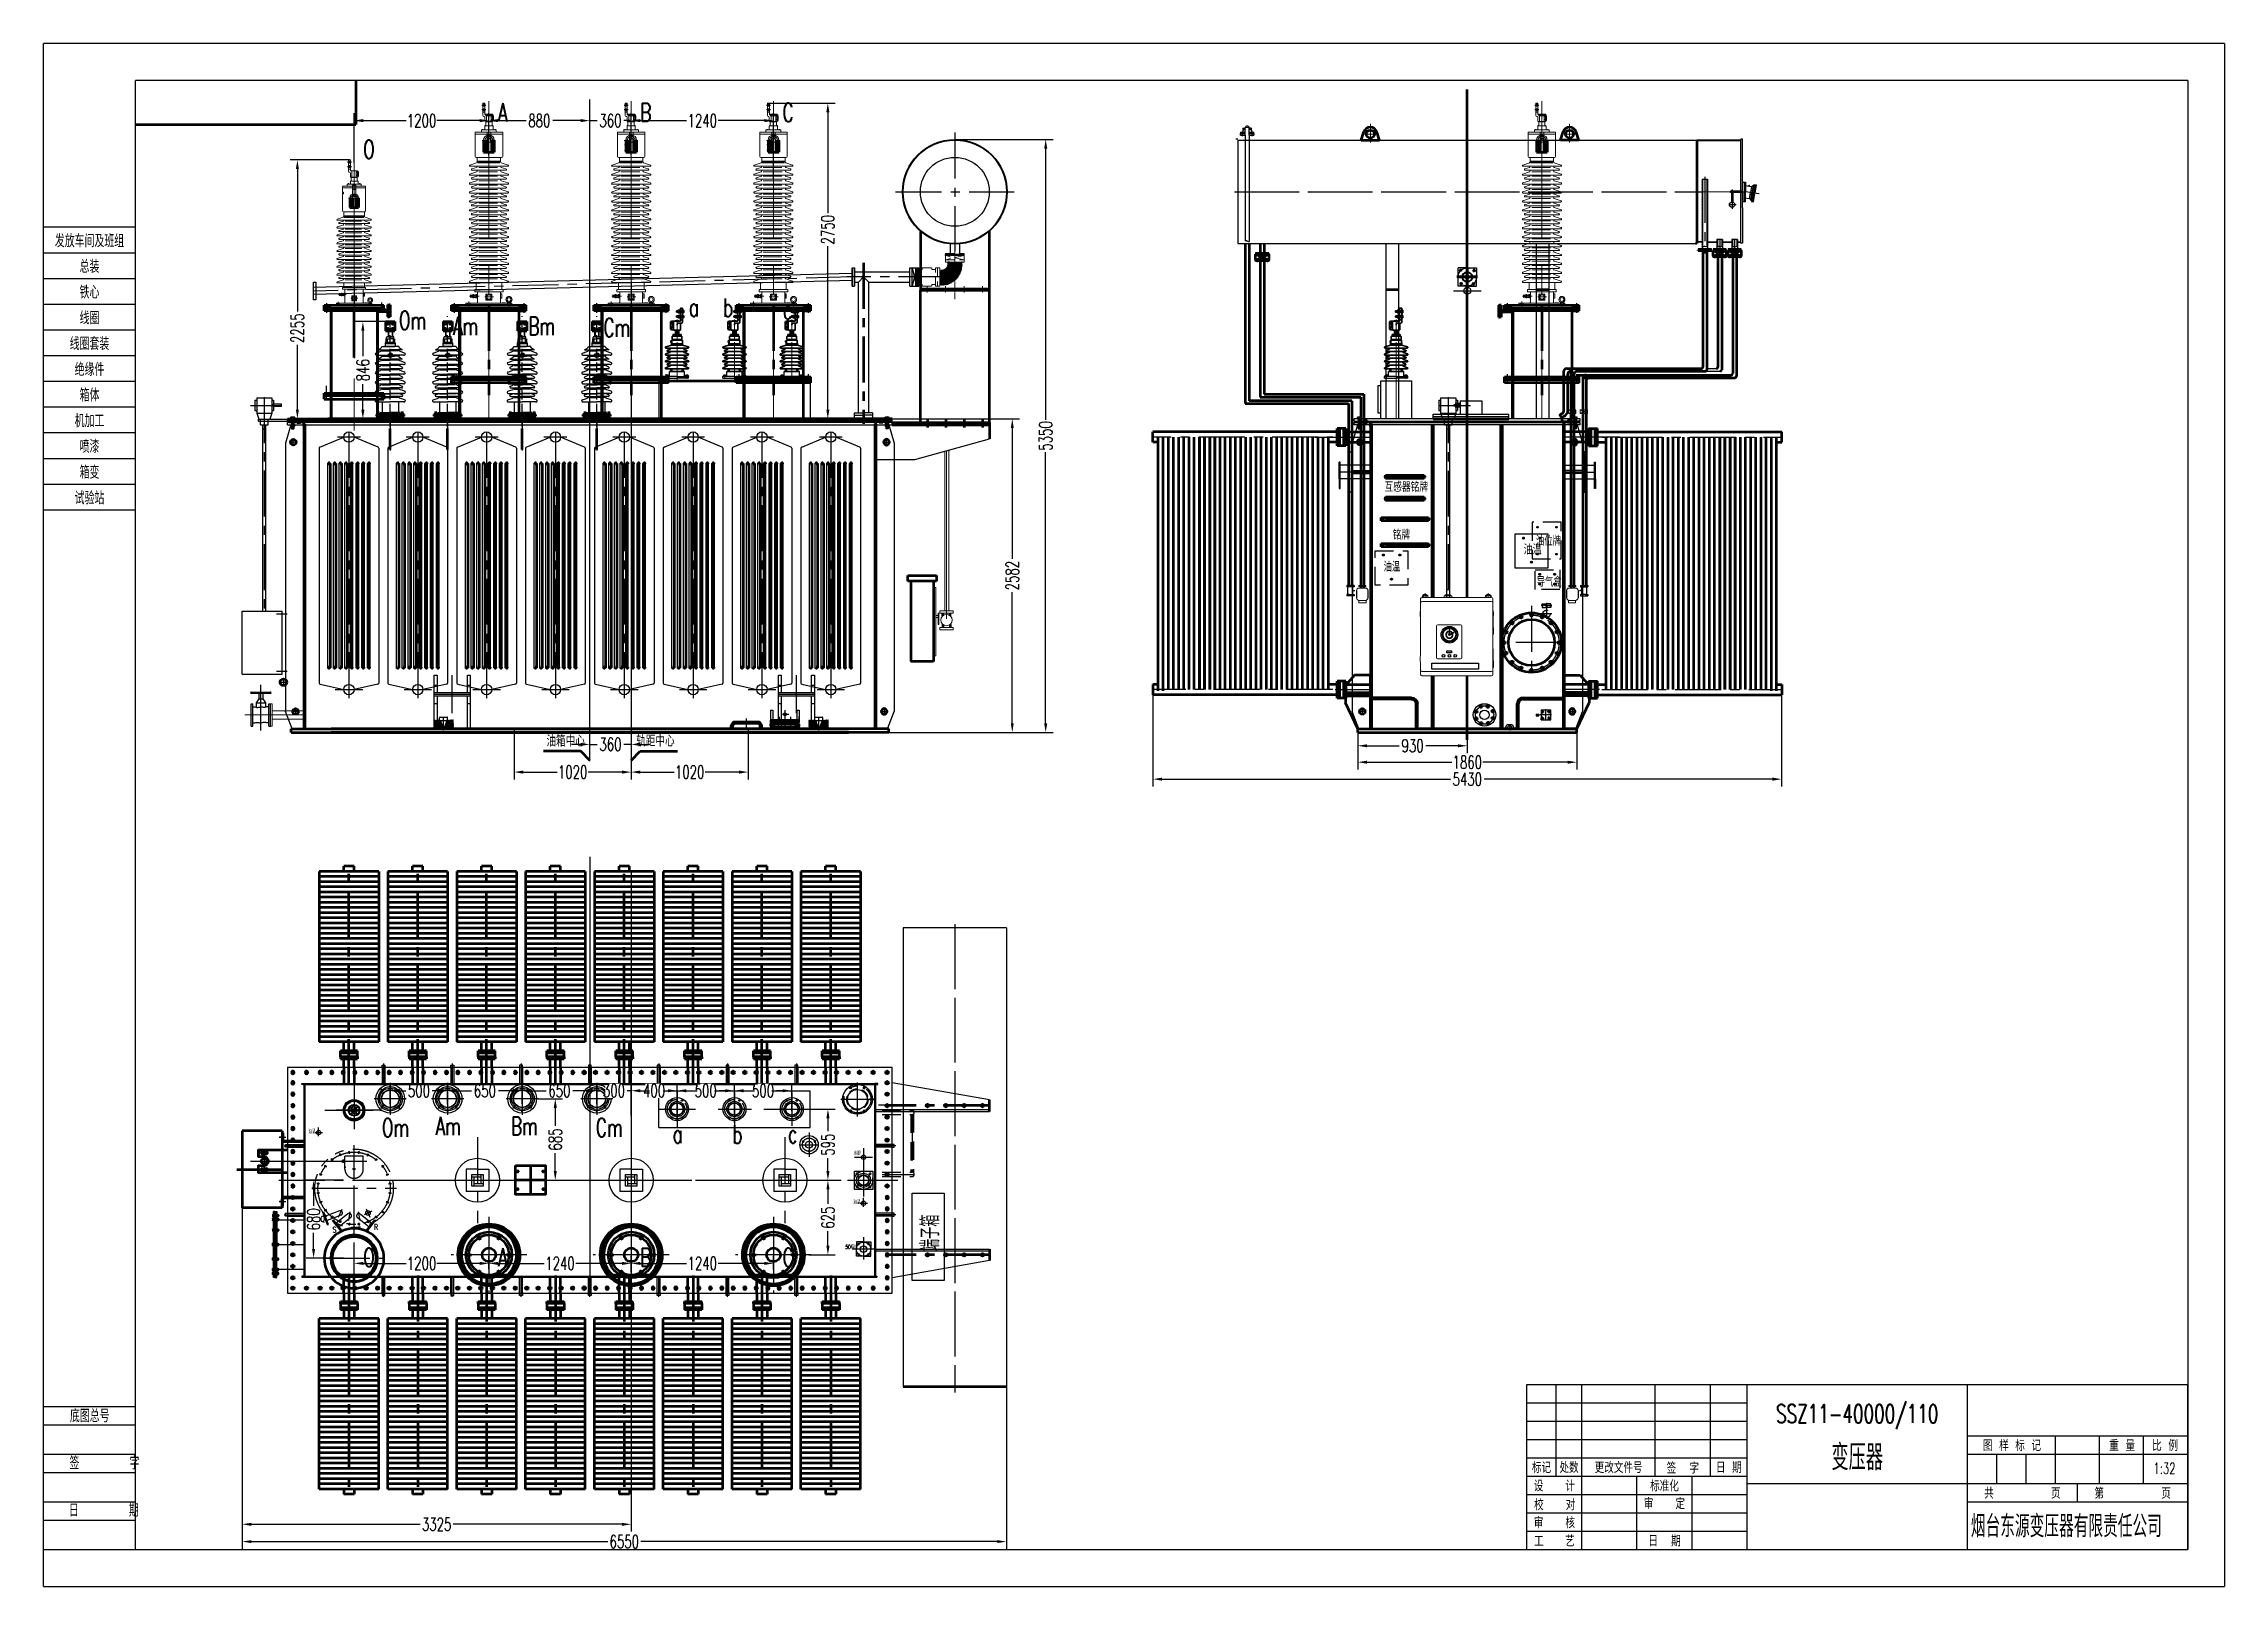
# Model space of a CAD drawing. Header units: millimetres. Extents: x -800 to 18208, y -320 to 13120.
import ezdxf
from ezdxf.enums import TextEntityAlignment as Align

# ---------------------------------------------------------------- set-up
doc = ezdxf.new("R2010")
doc.units = ezdxf.units.MM
doc.header["$LTSCALE"] = 320
for name, pattern in [('ACAD_ISO02W100', [15, 12, -3]), ('ACISOTGB', [9, 4, -1, 1, -1, 1, -1]), ('CENTER', [2, 1.25, -0.25, 0.25, -0.25]), ('DASHED', [0.75, 0.5, -0.25]), ('DASHED2', [0.375, 0.25, -0.125]), ('DIVIDE', [1.25, 0.5, -0.25, 0, -0.25, 0, -0.25]), ('PHANTOM', [2.5, 1.25, -0.25, 0.25, -0.25, 0.25, -0.25]), ('点画线', [18, 12, -2, 2, -2])]:
    doc.linetypes.add(name, pattern=pattern)
for name, color, linetype, lineweight in [('0粗实线层', 7, 'Continuous', 50), ('1.粗实线', 1, 'Continuous', 50), ('1虚线层', 5, 'DASHED', 25), ('2.点划线', 2, 'CENTER', 18), ('2中心线层', 1, 'CENTER', 25), ('3双点划线层', 4, 'PHANTOM', 25), ('4细实线层', 2, 'Continuous', 25), ('5文字层', 6, 'Continuous', 25), ('6标注层', 3, 'Continuous', 25), ('tablist', 3, 'Continuous', 25), ('图层1', 2, 'Continuous', 25), ('点划线', 1, 'CENTER', 20), ('粗实线层', 7, 'Continuous', 35), ('细实线', 3, 'Continuous', 20)]:
    doc.layers.add(name, color=color, linetype=linetype, lineweight=lineweight)
for name, color, linetype in [('1', 5, 'DASHED2'), ('1轮廓实线层', 7, 'Continuous'), ('2', 2, 'CENTER'), ('2细线层', 4, 'Continuous'), ('3中心线层', 1, 'CENTER'), ('4', 2, 'Continuous'), ('5', 3, 'Continuous'), ('5剖面线层', 2, 'Continuous'), ('6', 4, 'DIVIDE'), ('INTE_TEXT', 6, 'Continuous'), ('INTE_THICK', 7, 'Continuous'), ('INTE_THIN', 2, 'Continuous'), ('剖面线', 6, 'Continuous'), ('图框层', 7, 'Continuous'), ('粗实线', 7, 'Continuous')]:
    doc.layers.add(name, color=color, linetype=linetype)
doc.layers.add('中心线层', color=1, linetype='点画线', lineweight=18, true_color=0xff0000)
doc.styles.add('PC_TEXTSTYLE', font='txt.shx', dxfattribs={"width": 0.67, "bigfont": 'hztxt.shx'})
doc.styles.get("Standard").update_dxf_attribs({"font": 'txt.shx', "width": 0.67, "bigfont": 'hztxt.shx'})
doc.styles.add('TH_GBDIM', font='txt.shx', dxfattribs={"width": 0.67, "bigfont": 'hztxt.shx'})
doc.dimstyles.new('TH_GBDIM', dxfattribs={"dimscale": 32, "dimtxt": 3.5, "dimasz": 2.5, "dimexe": 2, "dimexo": 0, "dimgap": 1.5, "dimtad": 0, "dimtoh": 1, "dimdec": 1, "dimdsep": 46, "dimtxsty": 'TH_GBDIM', "dimcen": 2.5, "dimclrd": 3, "dimclre": 3, "dimclrt": 6, "dimadec": 0, "dimazin": 2, "dimtfac": 0.714286, "dimtdec": 1, "dimtmove": 0, "dimatfit": 3, "dimfxl": 0, "dimtzin": 0, "dimlwd": -1, "dimlwe": -1, "dimarcsym": 0})
pattern_1 = [(135, (350.183, 11.9232), (2.245064, 2.245064), [])]
pattern_2 = [(225, (350.183, -65.9625), (2.245064, -2.245064), [])]

msp = doc.modelspace()

# ---------------------------------------------------------------- texts
at = {"color": 6, "char_height": 33.7458, "width": 836.4066, "attachment_point": 1, "style": 'TH_GBDIM'}
for s, insert in [('{\\Ftxt,hztxt|c134;油温}', (1508.16, 3659.15)), ('{\\Ftxt,hztxt|c134;水银}', (6260.27, 3469.57)), ('{\\Ftxt,hztxt|c134;油温}', (6258.19, 3044.15)), ('50{\\Ftxt,hztxt|c134;蝶阀}', (6187.9, 2653.99))]:
    msp.add_mtext(s, dxfattribs=dict(at, insert=insert))
at = {"layer": '1虚线层', "color": 5, "style": 'PC_TEXTSTYLE', "width": 0.67}
msp.add_text('油位牌', height=80.5, dxfattribs=at).set_placement((12207.57, 8745.91))
at = {"layer": '1虚线层', "style": 'PC_TEXTSTYLE', "width": 0.67}
for s, p in [('油温', (10879.27, 8520.98)), ('导气盒', (12213.64, 8389.93))]:
    msp.add_text(s, height=80.5, dxfattribs=at).set_placement(p)
at = {"layer": '4', "color": 6, "char_height": 100, "width": 372.8654}
for s, insert, attachment_point in [('油箱中心', (3582.77, 7095.66), 1), ('轨距中心', (4700.11, 7095.66), 3)]:
    msp.add_mtext(s, dxfattribs=dict(at, insert=insert, attachment_point=attachment_point))
at = {"layer": '5文字层', "style": 'PC_TEXTSTYLE', "width": 0.667}
for s, p in [('A', (3160.16, 12440.43)), ('B', (4400.16, 12440.43)), ('C', (5640.16, 12440.43)), ('O', (1985.16, 12119.16)), ('a', (4823.85, 10743.95)), ('b', (5122.78, 10740.93)), ('Om', (2297.5, 10628.79)), ('Am', (2769.17, 10578.93)), ('Bm', (3424.59, 10578.93)), ('Cm', (4079.98, 10566.81)), ('c', (5643.42, 10720.41)), ('Om', (2148.64, 3596.85)), ('Am', (2617.81, 3609.48)), ('Bm', (3273.23, 3609.48)), ('Cm', (4013.68, 3597.36)), ('a', (4683.05, 3540.49)), ('b', (5203.46, 3537.47)), ('c', (5688.18, 3540.87)), ('O', (1985.16, 2466.04)), ('A', (3160.16, 2466.04)), ('B', (4400.16, 2466.04)), ('C', (5640.16, 2466.04))]:
    msp.add_text(s, height=160, dxfattribs=at).set_placement(p)
msp.add_text('端子箱', height=160, rotation=90, dxfattribs=at).set_placement((7007.62, 2599.86))

# ---------------------------------------------------------------- blocks, each defined once
blk = doc.blocks.new('中压开关4279')
at = {"color": 0}
for p, q in [((-663, 280), (-674, 269)), ((-674, 273), (-669, 268)), ((-674, 264), (-663, 253)), ((-661, 291), (-673, 279)), ((-673, 281), (-664, 272)), ((-666, 268), (-673, 261)), ((-664, 261), (-672, 253)), ((-672, 254), (-659, 240)), ((-654, 307), (-671, 290)), ((-671, 288), (-663, 280)), ((-663, 253), (-671, 246)), ((-670, 242), (-648, 220)), ((-669, 295), (-662, 288)), ((-669, 268), (-664, 263)), ((-661, 246), (-669, 239)), ((-667, 302), (-660, 294)), ((-621, 349), (-666, 304)), ((-664, 270), (-666, 268)), ((-659, 240), (-666, 232)), ((-664, 308), (-657, 301)), ((-656, 233), (-663, 226)), ((-663, 227), (-626, 190)), ((-661, 314), (-654, 307)), ((-653, 227), (-660, 221)), ((-657, 319), (-651, 312)), ((-649, 222), (-656, 215)), ((-654, 324), (-647, 317)), ((-646, 217), (-652, 210)), ((-649, 329), (-643, 322)), ((-641, 212), (-648, 206)), ((-645, 333), (-638, 327)), ((-637, 208), (-643, 201)), ((-640, 337), (-633, 331)), ((-632, 204), (-638, 197)), ((-635, 341), (-628, 334)), ((-633, 205), (-611, 183)), ((-626, 201), (-633, 194)), ((-629, 345), (-622, 338)), ((-621, 197), (-628, 190)), ((-607, 354), (-624, 337)), ((-624, 348), (-616, 341)), ((-614, 195), (-622, 187)), ((-617, 350), (-610, 343)), ((-608, 192), (-615, 185)), ((-613, 194), (-600, 181)), ((-611, 353), (-603, 345)), ((-596, 356), (-609, 343)), ((-601, 190), (-608, 183)), ((-604, 355), (-595, 346)), ((-600, 190), (-590, 180)), ((-587, 356), (-597, 346)), ((-596, 356), (-587, 347)), ((-588, 356), (-578, 347)), ((-578, 356), (-587, 347)), ((-578, 356), (-567, 345)), ((-570, 355), (-578, 347)), ((-563, 192), (-575, 180)), ((-563, 354), (-571, 346)), ((-568, 355), (-554, 340)), ((-566, 191), (-558, 184)), ((-548, 198), (-564, 182)), ((-556, 351), (-563, 344)), ((-559, 193), (-551, 186)), ((-549, 349), (-557, 342)), ((-556, 351), (-502, 297)), ((-552, 196), (-545, 189)), ((-503, 234), (-551, 186)), ((-543, 346), (-550, 339)), ((-546, 199), (-540, 192)), ((-538, 343), (-545, 336)), ((-541, 202), (-534, 196)), ((-539, 343), (-510, 314)), ((-532, 339), (-539, 332)), ((-536, 206), (-529, 200)), ((-527, 335), (-534, 328)), ((-531, 210), (-524, 204)), ((-523, 331), (-530, 324)), ((-517, 212), (-529, 200)), ((-527, 215), (-520, 208)), ((-519, 326), (-525, 320)), ((-522, 220), (-516, 213)), ((-515, 321), (-521, 315)), ((-519, 225), (-512, 218)), ((-511, 316), (-518, 309)), ((-507, 310), (-515, 303)), ((-499, 247), (-515, 231)), ((-515, 231), (-508, 224)), ((-513, 299), (-498, 285)), ((-513, 237), (-505, 230)), ((-505, 304), (-512, 297)), ((-510, 243), (-503, 236)), ((-502, 298), (-509, 291)), ((-497, 258), (-509, 246)), ((-500, 291), (-508, 283)), ((-508, 286), (-497, 275)), ((-508, 250), (-500, 242)), ((-497, 268), (-507, 257)), ((-507, 258), (-499, 250)), ((-498, 284), (-506, 276)), ((-506, 275), (-499, 268)), ((-505, 268), (-506, 267)), ((-506, 266), (-497, 257)), ((-497, 276), (-505, 268)), ((-499, 268), (-497, 266)), ((-593, 189), (-601, 181)), ((-585, 188), (-593, 180)), ((-590, 189), (-585, 184)), ((-575, 190), (-585, 179)), ((-584, 189), (-585, 188)), ((-585, 184), (-581, 180)), ((-581, 189), (-572, 180)), ((-573, 190), (-565, 182))]:
    blk.add_line(p, q, dxfattribs=at)
at = {"color": 6}
blk.add_line((-405, 268), (-492, 268), dxfattribs=at)
blk.add_circle((-585, 268), 93.5)
at = {"layer": '2', "color": 1}
blk.add_line((-341, 268), (-786, 268), dxfattribs=at)
blk.add_line((-341, 268), (-786, 268), dxfattribs=at)
at = {"layer": '2中心线层'}
for p, q in [((-585, 503), (-585, 33)), ((-585, 422), (-585, 114)), ((-839, 268), (-341, 268)), ((-820, 268), (-350, 268)), ((-739, 268), (-432, 268))]:
    blk.add_line(p, q, dxfattribs=at)
at = {"layer": '6'}
blk.add_circle((-585, 268), 76, dxfattribs=at)
at = {"layer": 'INTE_THICK', "color": 7}
for radius in [88.5, 79]:
    blk.add_circle((-585, 268), radius, dxfattribs=at)
at = {"layer": 'INTE_THIN', "color": 1}
for p, q in [((-622, 264), (-634, 263)), ((-612, 293), (-622, 301)), ((-605, 240), (-616, 225)), ((-565, 240), (-552, 223)), ((-557, 293), (-549, 301)), ((-548, 264), (-536, 263))]:
    blk.add_line(p, q, dxfattribs=at)
at = {"layer": 'INTE_THIN', "color": 7}
for p, q in [((-616, 233), (-613, 237)), ((-613, 228), (-616, 233)), ((-613, 237), (-608, 237)), ((-608, 228), (-613, 228)), ((-608, 237), (-605, 233)), ((-605, 233), (-608, 228)), ((-565, 236), (-560, 239)), ((-565, 231), (-565, 236)), ((-560, 228), (-565, 231)), ((-560, 239), (-555, 236)), ((-555, 231), (-560, 228)), ((-555, 236), (-555, 231))]:
    blk.add_line(p, q, dxfattribs=at)
for centre, radius in [((-628, 263), 5.72), ((-610, 233), 7), ((-585, 268), 14), ((-560, 234), 7), ((-553, 297), 6.21), ((-542, 263), 5.88)]:
    blk.add_circle(centre, radius, dxfattribs=at)
for centre, radius, start, end in [((-616, 296), 5.33, 138.595, 137.6445), ((-585, 268), 28, 111.2517, 68.7483)]:
    blk.add_arc(centre, radius, start, end, dxfattribs=at)
at = {"layer": '剖面线'}
for p, q in [((-599, 268), (-592, 261)), ((-598, 274), (-592, 268)), ((-595, 278), (-585, 269)), ((-592, 268), (-588, 265)), ((-592, 261), (-585, 254)), ((-590, 281), (-585, 276)), ((-588, 265), (-585, 261)), ((-585, 276), (-577, 268)), ((-585, 269), (-584, 268)), ((-585, 261), (-579, 255)), ((-584, 268), (-575, 258)), ((-583, 282), (-571, 270)), ((-577, 268), (-572, 263))]:
    blk.add_line(p, q, dxfattribs=at)
at = {"layer": '点划线', "color": 1}
blk.add_circle((-585, 268), 43.4, dxfattribs=at)
at = {"layer": '粗实线'}
for p, q in [((-595, 297), (-595, 309)), ((-575, 297), (-575, 309))]:
    blk.add_line(p, q, dxfattribs=at)
blk.add_circle((-585, 268), 50.9, dxfattribs=at)
for centre, radius, start, end in [((-585, 268), 24.5, 126.0319, 53.9681), ((-606, 297), 11.2, 306.0319, 0), ((-585, 309), 9.8, 0, 180), ((-564, 297), 11.2, 180, 233.9681)]:
    blk.add_arc(centre, radius, start, end, dxfattribs=at)
at = {"layer": '剖面线', "color": 6, "extrusion": (0, 0, -1), "width": 0.67}
for s, rotation, p in [('1', 264, (621, 260)), ('2', 313, (615, 289)), ('3', 2, (588, 304)), ('4', 51, (562, 296)), ('5', 100, (547, 271))]:
    blk.add_text(s, height=10, rotation=rotation, dxfattribs=at).set_placement(p)
blk = doc.blocks.new('上定位')
at = {"layer": '4'}
for p, q in [((-98, 98), (-98, -98)), ((0, 98), (-98, 98)), ((-50, 50), (50, 50)), ((-50, -50), (-50, 50)), ((-50, 30), (30, 30)), ((-30, -50), (-30, 30)), ((0, 98), (98, 98)), ((30, 50), (30, -30)), ((50, 50), (50, -50)), ((98, 98), (98, -98)), ((98, -98), (-98, -98)), ((50, -50), (-50, -50)), ((50, -30), (-30, -30))]:
    blk.add_line(p, q, dxfattribs=at)
blk.add_circle((0, 0), 192, dxfattribs=at)
blk = doc.blocks.new('A$C2DB2507D')
at = {"layer": '0粗实线层'}
h = blk.add_hatch(color=256, dxfattribs=at)
h.paths.add_polyline_path([(211, 561, 0.003168), (214, 556, 0.281077), (76, 330, 0.98614), (584, 323, 0.00332), (590, 323, -0.986445), (70, 330, -0.28108)])
h.paths.add_polyline_path([(255, 579), (259, 579, 0.002939), (261, 575, 0.032025), (231, 564, -0.003313), (228, 569, -0.027757)])
h.paths.add_polyline_path([(258, 580, -0.143789), (405, 579), (382, 579, 0.103091), (278, 579), (259, 579, -0.000716)])
h.paths.add_polyline_path([(407, 572), (412, 576, -0.277274), (586, 373, -0.003807), (580, 374, 0.279025)])
h.paths.add_polyline_path([(382, 579), (405, 579, -0.006922), (412, 576), (407, 572, 0.025946)])
h.paths.add_polyline_path([(580, 374, 0.003807), (586, 373, -0.031193), (590, 341, -0.003465), (584, 341, 0.032025)], flags=17)
h.paths.add_polyline_path([(584, 341, 0.003465), (590, 341, -0.010995), (590, 330, -0.006824), (590, 323, -0.00332), (584, 323, 0.006978), (584, 330, 0.011277)])
h.paths.add_polyline_path([(228, 569, 0.003313), (231, 564, 0.018257), (214, 556, -0.003168), (211, 561, -0.01782)])
blk.add_circle((330, 330), 200)
at = {"layer": '0粗实线层', "color": 1, "linetype": 'CENTER'}
for p, q in [((232, 499), (254, 462)), ((428, 499), (406, 462)), ((135, 330), (178, 330)), ((232, 161), (254, 198)), ((428, 160), (406, 198)), ((525, 330), (482, 330))]:
    blk.add_line(p, q, dxfattribs=at)
at = {"layer": '0粗实线层', "color": 6}
blk.add_line((166, 155), (494, 155), dxfattribs=at)
at = {"layer": '0粗实线层'}
for centre, radius in [((330, 330), 270), ((330, 330), 260), ((330, 330), 254), ((243, 481), 10), ((330, 330), 60), ((418, 481), 10), ((155, 329), 10), ((505, 329), 10), ((243, 178), 10), ((418, 178), 10)]:
    blk.add_circle(centre, radius, dxfattribs=at)
at = {"layer": '0粗实线层', "color": 1}
blk.add_circle((330, 329), 175, dxfattribs=at)
at = {"layer": '0粗实线层', "color": 6}
blk.add_arc((330, 330), 240, 313.1834, 226.8166, dxfattribs=at)
at = {"layer": '2中心线层'}
for p, q in [((330, 660), (330, 0)), ((330, 640), (330, 20)), ((330, 625), (330, 120)), ((330, 528), (330, 142)), ((330, 480), (330, 180)), ((330, 445), (330, 145)), ((660, 330), (0, 330)), ((640, 330), (20, 330)), ((500, 330), (180, 330))]:
    blk.add_line(p, q, dxfattribs=at)
blk = doc.blocks.new('A$C327D1561')
at = {"color": 1, "linetype": 'ACISOTGB'}
blk.add_line((-536, 681), (478, 681), dxfattribs=at)
at = {"layer": '2中心线层'}
for p, q in [((329, 746), (326, 769)), ((368, 69), (368, 821)), ((408, 746), (411, 769)), ((89, 561), (66, 570)), ((128, 630), (109, 644)), ((184, 686), (169, 705)), ((252, 725), (243, 747)), ((368, 520), (368, 758)), ((368, 513), (368, 747)), ((484, 725), (494, 747)), ((553, 686), (567, 705)), ((609, 630), (628, 644)), ((648, 561), (671, 570)), ((0, 445), (737, 445)), ((68, 485), (44, 488)), ((68, 406), (44, 403)), ((669, 485), (693, 488)), ((669, 406), (693, 403)), ((89, 329), (66, 320)), ((128, 261), (109, 246)), ((184, 205), (169, 186)), ((262, 262), (229, 192)), ((332, 240), (320, 164)), ((405, 240), (417, 164)), ((524, 247), (455, 213)), ((473, 265), (506, 195)), ((553, 205), (567, 186)), ((609, 246), (628, 231)), ((648, 329), (671, 320)), ((252, 165), (243, 143)), ((329, 145), (326, 121)), ((408, 145), (411, 121)), ((484, 165), (494, 143))]:
    blk.add_line(p, q, dxfattribs=at)
blk.add_circle((368, 445), 315, dxfattribs=at)
at = {"layer": '3双点划线层'}
for p, q in [((288, 691), (268, 691)), ((268, 671), (268, 691)), ((288, 671), (268, 671)), ((448, 724), (288, 724)), ((288, 613), (288, 724)), ((448, 613), (448, 724)), ((96, 235), (105, 238)), ((137, 127), (96, 235)), ((146, 131), (105, 238)), ((240, 249), (119, 203)), ((254, 211), (133, 166)), ((314, 222), (212, 141)), ((398, 190), (499, 109)), ((423, 221), (524, 141)), ((137, 127), (146, 131)), ((181, 165), (189, 171)), ((252, 74), (181, 165)), ((260, 81), (189, 171)), ((339, 190), (237, 110)), ((252, 74), (260, 81)), ((476, 80), (548, 170)), ((484, 74), (476, 80)), ((484, 74), (556, 164)), ((556, 164), (548, 170))]:
    blk.add_line(p, q, dxfattribs=at)
for centre, radius in [((368, 445), 342), ((327, 758), 6), ((409, 758), 6), ((77, 566), 6), ((118, 637), 6), ((177, 695), 6), ((248, 736), 6), ((368, 613), 7.53), ((489, 736), 6), ((560, 695), 6), ((618, 637), 6), ((659, 566), 6), ((56, 486), 6), ((56, 404), 6), ((681, 486), 6), ((681, 404), 6), ((77, 325), 6), ((118, 253), 6), ((177, 195), 6), ((489, 230), 20), ((560, 195), 6), ((618, 238), 6), ((659, 325), 6), ((248, 154), 6), ((327, 133), 6), ((409, 133), 6), ((489, 154), 6)]:
    blk.add_circle(centre, radius, dxfattribs=at)
for centre, radius, start, end in [((368, 613), 80, 180, 0), ((247, 230), 20, 290.6469, 110.6469), ((326, 206), 20, 308.071, 128.071), ((410, 206), 20, 51.4673, 231.4673)]:
    blk.add_arc(centre, radius, start, end, dxfattribs=at)
blk.add_point((290, 630), dxfattribs=at)
at = {"layer": '5文字层', "width": 0.67}
for s, p in [('Q', (94, 175)), ('S', (197, 85)), ('R', (559, 107))]:
    blk.add_text(s, height=50, dxfattribs=at).set_placement(p, align=Align.MIDDLE)
blk = doc.blocks.new('A$C579B04D7')
at = {"color": 6}
blk.add_line((140, 408), (386, 408), dxfattribs=at)
at = {"layer": '0粗实线层', "color": 0}
blk.add_circle((263, 263), 260, dxfattribs=at)
at = {"layer": '0粗实线层', "color": 6}
for radius in [204, 200]:
    blk.add_circle((263, 263), radius, dxfattribs=at)
blk.add_arc((263, 263), 190, 130.274, 49.726, dxfattribs=at)
at = {"layer": '2中心线层'}
for p, q in [((263, 526), (263, 0)), ((0, 263), (526, 263))]:
    blk.add_line(p, q, dxfattribs=at)
blk = doc.blocks.new('A$C054D3DEA')
blk.add_circle((45, -45), 12)
at = {"layer": '2中心线层'}
for p, q in [((30, -45), (60, -45)), ((45, -30), (45, -60))]:
    blk.add_line(p, q, dxfattribs=at)
blk = doc.blocks.new('A$C2EB3477B')
at = {"linetype": 'Continuous'}
for p, q in [((-1188, 160), (-1213, 160)), ((-1213, 160), (-1213, 142)), ((-1188, 142), (-1188, 160))]:
    blk.add_line(p, q, dxfattribs=at)
at = {"color": 6, "linetype": 'Continuous'}
for p, q in [((-1213, 142), (-1213, 0)), ((-1188, 142), (-1188, 0))]:
    blk.add_line(p, q, dxfattribs=at)
at = {"color": 1, "linetype": 'CENTER'}
blk.add_line((-1200, 173), (-1200, 0), dxfattribs=at)
blk = doc.blocks.new('A$C24AE2132')
at = {"rotation": 270}
for p in [(0, -588), (0, -1188)]:
    blk.add_blockref('A$C2EB3477B', p, dxfattribs=at)
blk = doc.blocks.new('A$C0A3D0451')
for p, q in [((215, 1860), (215, 1905)), ((305, 1905), (215, 1905)), ((305, 1860), (305, 1905)), ((0, 1860), (0, 375)), ((520, 1860), (0, 1860)), ((520, 1860), (0, 1860)), ((520, 1860), (0, 1860)), ((520, 1860), (0, 1860)), ((520, 1860), (0, 1860)), ((520, 1860), (0, 1860)), ((520, 1815), (0, 1815)), ((520, 1770), (0, 1770)), ((520, 1770), (0, 1770)), ((520, 1770), (0, 1770)), ((520, 1770), (0, 1770)), ((520, 1770), (0, 1770)), ((520, 1770), (0, 1770)), ((520, 1725), (0, 1725)), ((520, 1860), (520, 375)), ((520, 1680), (0, 1680)), ((520, 1680), (0, 1680)), ((520, 1680), (0, 1680)), ((520, 1680), (0, 1680)), ((520, 1680), (0, 1680)), ((520, 1680), (0, 1680)), ((520, 1680), (0, 1680)), ((520, 1680), (0, 1680)), ((520, 1680), (0, 1680)), ((520, 1680), (0, 1680)), ((520, 1680), (0, 1680)), ((520, 1680), (0, 1680)), ((520, 1635), (0, 1635)), ((520, 1635), (0, 1635)), ((520, 1635), (0, 1635)), ((520, 1635), (0, 1635)), ((520, 1635), (0, 1635)), ((520, 1635), (0, 1635)), ((520, 1635), (0, 1635)), ((520, 1635), (0, 1635)), ((520, 1635), (0, 1635)), ((520, 1635), (0, 1635)), ((520, 1590), (0, 1590)), ((520, 1590), (0, 1590)), ((520, 1590), (0, 1590)), ((520, 1590), (0, 1590)), ((520, 1545), (0, 1545)), ((520, 1545), (0, 1545)), ((520, 1500), (0, 1500)), ((520, 1500), (0, 1500)), ((520, 1500), (0, 1500)), ((520, 1500), (0, 1500)), ((520, 1500), (0, 1500)), ((520, 1500), (0, 1500)), ((520, 1500), (0, 1500)), ((520, 1500), (0, 1500)), ((520, 1500), (0, 1500)), ((520, 1500), (0, 1500)), ((520, 1455), (0, 1455)), ((520, 1455), (0, 1455)), ((520, 1455), (0, 1455)), ((520, 1455), (0, 1455)), ((520, 1410), (0, 1410)), ((520, 1410), (0, 1410)), ((520, 1365), (0, 1365)), ((520, 1365), (0, 1365)), ((520, 1320), (0, 1320)), ((520, 1320), (0, 1320)), ((520, 1275), (0, 1275)), ((520, 1275), (0, 1275)), ((520, 1230), (0, 1230)), ((520, 1185), (0, 1185)), ((520, 1140), (0, 1140)), ((520, 1095), (0, 1095)), ((520, 1050), (0, 1050)), ((520, 1005), (0, 1005)), ((520, 960), (0, 960)), ((520, 915), (0, 915)), ((520, 870), (0, 870)), ((520, 825), (0, 825)), ((520, 780), (0, 780)), ((520, 735), (0, 735)), ((520, 690), (0, 690)), ((520, 645), (0, 645)), ((520, 600), (0, 600)), ((520, 555), (0, 555)), ((520, 510), (0, 510)), ((520, 465), (0, 465)), ((520, 420), (0, 420)), ((520, 420), (0, 420)), ((520, 375), (0, 375)), ((520, 375), (0, 375)), ((335, 298), (185, 298)), ((185, 280), (185, 298)), ((335, 280), (185, 280)), ((185, 280), (335, 280)), ((185, 244), (185, 280)), ((185, 244), (185, 226)), ((335, 244), (185, 244)), ((185, 226), (335, 226)), ((215, 298), (215, 375)), ((215, 154), (215, 226)), ((305, 298), (305, 375)), ((305, 154), (305, 226)), ((335, 280), (335, 298)), ((335, 244), (335, 280)), ((335, 244), (335, 226))]:
    blk.add_line(p, q)
at = {"color": 1, "linetype": 'CENTER'}
blk.add_line((260, 0), (260, 1860), dxfattribs=at)
at = {"color": 6, "linetype": 'Continuous'}
for p, q in [((215, 154), (215, 12)), ((305, 154), (305, 12))]:
    blk.add_line(p, q, dxfattribs=at)
blk = doc.blocks.new('接地套管')
for centre, radius in [((10376, -37879), 80), ((10326, -37850), 4), ((10376, -37879), 30), ((10376, -37937), 4), ((10426, -37850), 4)]:
    blk.add_circle(centre, radius)
at = {"layer": '1虚线层'}
for centre, start, end in [((10326, -37850), 150, 62.9649), ((10376, -37937), 270, 182.9649), ((10426, -37850), 30, 302.9649)]:
    blk.add_arc(centre, 6, start, end, dxfattribs=at)
at = {"layer": '2中心线层'}
for p, q in [((10376, -37773), (10376, -37985)), ((10376, -37796), (10376, -37962)), ((10293, -37879), (10459, -37879))]:
    blk.add_line(p, q, dxfattribs=at)
blk.add_circle((10376, -37879), 58, dxfattribs=at)
blk = doc.blocks.new('A$C4E0F2E82')
at = {"color": 1}
for p, q in [((74, 206), (58, 222)), ((140, 280), (140, 0)), ((206, 206), (222, 222)), ((280, 140), (0, 140)), ((74, 74), (58, 58)), ((206, 74), (222, 58))]:
    blk.add_line(p, q, dxfattribs=at)
for centre, radius in [((140, 140), 125), ((140, 140), 92.5), ((66, 214), 4.5), ((140, 140), 78), ((140, 140), 75), ((140, 245), 4.5), ((214, 214), 4.5), ((35, 140), 4.5), ((66, 66), 4.5), ((140, 35), 4.5), ((214, 66), 4.5), ((245, 140), 4.5)]:
    blk.add_circle(centre, radius)
blk.add_circle((140, 140), 105, dxfattribs=at)
at = {"layer": '2'}
for p, q in [((140, 234), (140, 257)), ((46, 140), (23, 140)), ((140, 46), (140, 23)), ((234, 140), (257, 140))]:
    blk.add_line(p, q, dxfattribs=at)
at = {"layer": '4'}
for centre, start, end in [((66, 214), 43.3628, 315), ((140, 245), 358.3628, 270), ((214, 214), 313.3628, 225), ((35, 140), 88.3628, 0), ((66, 66), 133.3628, 45), ((140, 35), 178.3628, 90), ((214, 66), 223.3628, 135), ((245, 140), 268.3628, 180)]:
    blk.add_arc(centre, 6, start, end, dxfattribs=at)
blk = doc.blocks.new('低压')
for centre, radius in [((-450, 20), 100), ((-450, 20), 67), ((-450, 20), 56), ((50, 20), 100), ((50, 20), 67), ((50, 20), 56), ((550, 20), 100), ((550, 20), 67), ((550, 20), 56)]:
    blk.add_circle(centre, radius)
at = {"color": 0}
for centre, radius in [((-535, 20), 6), ((-535, 20), 6), ((-450, 20), 52.5), ((-450, 20), 52.5), ((-493, 94), 6), ((-493, 94), 6), ((-408, 94), 6), ((-408, 94), 6), ((-365, 20), 6), ((-365, 20), 6), ((-35, 20), 6), ((-35, 20), 6), ((50, 20), 52.5), ((50, 20), 52.5), ((7, 94), 6), ((7, 94), 6), ((92, 94), 6), ((92, 94), 6), ((135, 20), 6), ((135, 20), 6), ((465, 20), 6), ((550, 20), 52.5), ((507, 94), 6), ((592, 94), 6), ((635, 20), 6), ((-493, -54), 6), ((-493, -54), 6), ((-408, -54), 6), ((-408, -54), 6), ((7, -54), 6), ((7, -54), 6), ((92, -54), 6), ((92, -54), 6), ((507, -54), 6), ((592, -54), 6)]:
    blk.add_circle(centre, radius, dxfattribs=at)
at = {"layer": '2中心线层'}
for p, q in [((-610, 20), (-290, 20)), ((-450, 180), (-450, -140)), ((-450, 165), (-450, -125)), ((-92, 20), (198, 20)), ((50, 165), (50, -125)), ((305, 20), (595, 20)), ((550, 165), (550, -125))]:
    blk.add_line(p, q, dxfattribs=at)
at = {"layer": '3中心线层'}
for centre in [(-450, 20), (-450, 20), (50, 20), (50, 20), (550, 20)]:
    blk.add_circle(centre, 85, dxfattribs=at)
at = {"layer": '5'}
for p, q in [((-610, 180), (710, 180)), ((-610, -140), (-610, 180)), ((710, -140), (710, 180)), ((-610, -140), (710, -140))]:
    blk.add_line(p, q, dxfattribs=at)
blk = doc.blocks.new('A$C1DED59E8')
at = {"color": 1, "linetype": 'CENTER'}
for p, q in [((850, 630), (-42, 630)), ((850, -670), (-42, -670))]:
    blk.add_line(p, q, dxfattribs=at)
at = {"layer": '0粗实线层', "color": 3}
for p, q in [((850, 580), (850, 680)), ((850, -620), (850, -720))]:
    blk.add_line(p, q, dxfattribs=at)
at = {"layer": '0粗实线层'}
for centre in [(310, 630), (470, 630), (630, 630), (790, 630), (310, -670), (470, -670), (630, -670), (790, -670)]:
    blk.add_circle(centre, 12, dxfattribs=at)
at = {"layer": '2中心线层'}
for p, q in [((295, 630), (325, 630)), ((310, 645), (310, 615)), ((455, 630), (485, 630)), ((470, 645), (470, 615)), ((615, 630), (645, 630)), ((630, 645), (630, 615)), ((775, 630), (805, 630)), ((790, 645), (790, 615)), ((295, -670), (325, -670)), ((310, -685), (310, -655)), ((455, -670), (485, -670)), ((470, -685), (470, -655)), ((615, -670), (645, -670)), ((630, -685), (630, -655)), ((775, -670), (805, -670)), ((790, -685), (790, -655))]:
    blk.add_line(p, q, dxfattribs=at)
at = {"layer": '5'}
for p, q in [((850, 680), (2, 830)), ((-140, 596), (850, 596)), ((-140, 580), (850, 580)), ((-140, 580), (850, 580)), ((-140, -620), (850, -620)), ((-140, -620), (850, -620)), ((-140, -636), (850, -636)), ((850, -720), (2, -870))]:
    blk.add_line(p, q, dxfattribs=at)
blk = doc.blocks.new('A$C17A137BE')
for p, q in [((646, 2200), (646, -1800)), ((1546, 2200), (646, 2200)), ((1546, 2200), (1546, -1800))]:
    blk.add_line(p, q)
at = {"color": 1, "linetype": 'CENTER'}
for p, q in [((1096, 2230), (1096, -1850)), ((1096, 2065), (1096, -1665))]:
    blk.add_line(p, q, dxfattribs=at)
at = {"layer": '0粗实线层'}
blk.add_line((1546, -1800), (646, -1800), dxfattribs=at)
blk = doc.blocks.new('A$C727134A5')
at = {"layer": '0粗实线层'}
blk.add_circle((22, -150), 25, dxfattribs=at)
at = {"layer": '2中心线层'}
for p, q in [((53, -150), (-9, -150)), ((22, -181), (22, -119))]:
    blk.add_line(p, q, dxfattribs=at)
blk = doc.blocks.new('A$C23A14FE6')
at = {"layer": '0粗实线层'}
blk.add_circle((30, 150), 25, dxfattribs=at)
at = {"layer": '2中心线层'}
for p, q in [((61, 150), (-1, 150)), ((30, 181), (30, 119))]:
    blk.add_line(p, q, dxfattribs=at)
blk = doc.blocks.new('A$C486A5D26')
at = {"layer": '5剖面线层'}
h = blk.add_hatch(dxfattribs=at)
h.set_pattern_fill('ANSI31', color=256, style=0)
h.set_pattern_definition(pattern_1)
h.paths.add_polyline_path([(-18, 2), (-18, 3), (-10, 3), (-10, 0), (-18, 0)])
h = blk.add_hatch(dxfattribs=at)
h.set_pattern_fill('ANSI31', color=256, style=0)
h.set_pattern_definition(pattern_1)
h.paths.add_polyline_path([(10, 3), (18, 3), (18, 2), (18, 0), (10, 0)])
h = blk.add_hatch(dxfattribs=at)
h.set_pattern_fill('ANSI31', color=256, style=0)
h.set_pattern_definition(pattern_2)
h.paths.add_polyline_path([(-18, -56), (-18, -57), (-10, -57), (-10, -54), (-18, -54)])
h = blk.add_hatch(dxfattribs=at)
h.set_pattern_fill('ANSI31', color=256, style=0)
h.set_pattern_definition(pattern_2)
h.paths.add_polyline_path([(10, -57), (18, -57), (18, -56), (18, -54), (10, -54)])
for p, q in [((-18, 3), (-10, 3)), ((-18, 2), (-18, 3)), ((-18, 0), (-18, 2)), ((-10, 3), (-10, 0)), ((10, 0), (10, 3)), ((10, 3), (18, 3)), ((18, 3), (18, 2)), ((18, 2), (18, 0)), ((-10, 0), (-18, 0)), ((-18, -54), (-18, -56)), ((-10, -54), (-18, -54)), ((-18, -56), (-18, -57)), ((-18, -57), (-10, -57)), ((-16, -58), (-16, -66)), ((12, -57), (-12, -57)), ((-10, -57), (-10, -54)), ((-8, -58), (-8, -66)), ((8, -58), (8, -66)), ((18, 0), (10, 0)), ((10, -54), (10, -57)), ((18, -54), (10, -54)), ((10, -57), (18, -57)), ((16, -66), (16, -58)), ((18, -56), (18, -54)), ((18, -57), (18, -56))]:
    blk.add_line(p, q)
at = {"color": 5}
for p, q in [((-12, -66), (-12, 0)), ((12, 0), (12, -66))]:
    blk.add_line(p, q, dxfattribs=at)
at = {"color": 1}
blk.add_line((0, 0), (0, 0), dxfattribs=at)
for centre, radius, start, end in [((-12, -69), 11.7, 69.3597, 110.6403), ((-12, -55), 11.7, 249.3597, 290.6403), ((0, -21), 45.6, 259.5955, 280.4045), ((12, -69), 11.7, 69.3597, 110.6403), ((12, -55), 11.7, 249.3597, 290.6403)]:
    blk.add_arc(centre, radius, start, end)
at = {"layer": '1轮廓实线层'}
for p, q in [((-18, 3), (-18, 2)), ((0, 3), (-18, 3)), ((-18, 2), (-18, 0)), ((-17, 3), (-17, 14)), ((17, 3), (-17, 3)), ((-13, 15), (0, 15)), ((-10, 3), (-10, 0)), ((-10, 0), (-10, -87)), ((-8, 3), (-8, 14)), ((0, 15), (13, 15)), ((0, 3), (18, 3)), ((8, 3), (8, 14)), ((10, 3), (10, 0)), ((10, 0), (10, -87)), ((17, 3), (17, 14)), ((18, 3), (18, 2)), ((18, 2), (18, 0)), ((-18, -54), (0, -54)), ((-18, -56), (-18, -54)), ((-18, -57), (-18, -56)), ((0, -57), (-18, -57)), ((10, -41), (-10, -41)), ((-10, -57), (-10, -54)), ((10, -87), (-10, -87)), ((18, 0), (0, 0)), ((18, -54), (0, -54)), ((0, -57), (18, -57)), ((10, -57), (10, -54)), ((18, -56), (18, -54)), ((18, -57), (18, -56))]:
    blk.add_line(p, q, dxfattribs=at)
for centre, radius, start, end in [((-13, 10), 5.62, 41.7963, 138.2037), ((0, -4), 19.7, 64.7832, 115.2168), ((13, 10), 5.62, 41.7963, 138.2037)]:
    blk.add_arc(centre, radius, start, end, dxfattribs=at)
at = {"layer": '2细线层'}
for p, q in [((-8, -41), (-8, -87)), ((8, -41), (8, -87))]:
    blk.add_line(p, q, dxfattribs=at)
at = {"layer": '3中心线层'}
for p, q in [((0, 20), (0, -87)), ((0, -59), (0, -52)), ((0, -56), (0, -65)), ((0, -57), (0, -67))]:
    blk.add_line(p, q, dxfattribs=at)
blk = doc.blocks.new('A$C1D0360F4')
at = {"ltscale": 10}
for p, q in [((-247, -81), (-1687, -81)), ((-1687, -171), (-1687, -81)), ((-1642, -171), (-1687, -171)), ((-1642, -2337), (-1642, -126)), ((-1597, -2337), (-1597, -126)), ((-1552, -2326), (-1552, -126)), ((-1507, -2326), (-1507, -126)), ((-1462, -2326), (-1462, -126)), ((-1462, -2326), (-1462, -126)), ((-1462, -2326), (-1462, -126)), ((-1462, -2326), (-1462, -126)), ((-1462, -2326), (-1462, -126)), ((-1462, -2326), (-1462, -126)), ((-1462, -2326), (-1462, -126)), ((-1462, -2326), (-1462, -126)), ((-1462, -2326), (-1462, -126)), ((-1417, -2326), (-1417, -126)), ((-1417, -2326), (-1417, -126)), ((-1417, -2326), (-1417, -126)), ((-1417, -2326), (-1417, -126)), ((-1417, -2326), (-1417, -126)), ((-1417, -2326), (-1417, -126)), ((-1417, -2326), (-1417, -126)), ((-1372, -2326), (-1372, -126)), ((-1372, -2326), (-1372, -126)), ((-1372, -2326), (-1372, -126)), ((-1372, -2326), (-1372, -126)), ((-1372, -2326), (-1372, -126)), ((-1372, -2326), (-1372, -126)), ((-1372, -2326), (-1372, -126)), ((-1372, -2326), (-1372, -126)), ((-1372, -2326), (-1372, -126)), ((-1372, -2326), (-1372, -126)), ((-1372, -2326), (-1372, -126)), ((-1372, -2326), (-1372, -126)), ((-1372, -2326), (-1372, -126)), ((-1372, -2326), (-1372, -126)), ((-1372, -2326), (-1372, -126)), ((-1372, -2326), (-1372, -126)), ((-1327, -2326), (-1327, -126)), ((-1327, -2326), (-1327, -126)), ((-1327, -2326), (-1327, -126)), ((-1327, -2326), (-1327, -126)), ((-1327, -2326), (-1327, -126)), ((-1327, -2326), (-1327, -126)), ((-1327, -2326), (-1327, -126)), ((-1327, -2326), (-1327, -126)), ((-1327, -2326), (-1327, -126)), ((-1327, -2326), (-1327, -126)), ((-1327, -2326), (-1327, -126)), ((-1327, -2326), (-1327, -126)), ((-1282, -2326), (-1282, -126)), ((-1282, -2326), (-1282, -126)), ((-1282, -2326), (-1282, -126)), ((-1282, -2326), (-1282, -126)), ((-1282, -2326), (-1282, -126)), ((-1282, -2326), (-1282, -126)), ((-1282, -2326), (-1282, -126)), ((-1282, -2326), (-1282, -126)), ((-1282, -2326), (-1282, -126)), ((-1282, -2326), (-1282, -126)), ((-1282, -126), (-1282, -2326)), ((-1282, -126), (-1282, -2326)), ((-1282, -2326), (-1282, -126)), ((-1237, -2326), (-1237, -126)), ((-1237, -2326), (-1237, -126)), ((-1237, -2326), (-1237, -126)), ((-1237, -2326), (-1237, -126)), ((-1237, -2326), (-1237, -126)), ((-1237, -2326), (-1237, -126)), ((-1237, -2326), (-1237, -126)), ((-1237, -126), (-1237, -2326)), ((-1237, -2326), (-1237, -126)), ((-1192, -2326), (-1192, -126)), ((-1192, -2326), (-1192, -126)), ((-1192, -126), (-1192, -2326)), ((-1192, -126), (-1192, -2326)), ((-1192, -2326), (-1192, -126)), ((-1147, -2326), (-1147, -126)), ((-1147, -126), (-1147, -2326)), ((-1147, -2326), (-1147, -126)), ((-1102, -2326), (-1102, -126)), ((-1057, -2326), (-1057, -126)), ((-1012, -2326), (-1012, -126)), ((-967, -2326), (-967, -126)), ((-922, -2326), (-922, -126)), ((-877, -2326), (-877, -126)), ((-832, -2326), (-832, -126)), ((-787, -2326), (-787, -126)), ((-742, -2326), (-742, -126)), ((-697, -2326), (-697, -126)), ((-652, -2326), (-652, -126)), ((-607, -2326), (-607, -126)), ((-562, -2326), (-562, -126)), ((-517, -2326), (-517, -126)), ((-472, -2326), (-472, -126)), ((-427, -2326), (-427, -126)), ((-382, -2326), (-382, -126)), ((-337, -2326), (-337, -126)), ((-292, -2326), (-292, -126)), ((-80, -81), (-247, -81)), ((-80, -81), (-247, -81)), ((-247, -2326), (-247, -126)), ((-202, -2326), (-202, -126)), ((-157, -2326), (-157, -126)), ((-80, -171), (-157, -171)), ((-80, -171), (-157, -171)), ((-80, -81), (-137, -81)), ((-80, -81), (-137, -81)), ((-80, -171), (-137, -171)), ((-80, -171), (-137, -171)), ((-80, -2281), (-157, -2281)), ((-80, -2281), (-137, -2281)), ((-1687, -2281), (-1687, -2371)), ((-1642, -2281), (-1687, -2281)), ((-137, -2371), (-1687, -2371)), ((-80, -2371), (-157, -2371)), ((-80, -2371), (-137, -2371))]:
    blk.add_line(p, q, dxfattribs=at)
for p, q in [((-80, -201), (-80, -51)), ((-80, -201), (-80, -51)), ((-62, -51), (-80, -51)), ((-62, -201), (-62, -51)), ((-62, -51), (-62, -201)), ((-22, -51), (-62, -51)), ((-22, -201), (-22, -51)), ((-22, -51), (-22, -201)), ((-4, -51), (-22, -51)), ((-4, -51), (-4, -201)), ((-4, -81), (218, -81)), ((-4, -171), (218, -171)), ((-62, -201), (-80, -201)), ((-22, -201), (-62, -201)), ((-4, -201), (-22, -201)), ((-80, -2401), (-80, -2251)), ((-80, -2401), (-80, -2251)), ((-62, -2251), (-80, -2251)), ((-62, -2401), (-62, -2251)), ((-62, -2251), (-62, -2401)), ((-22, -2251), (-62, -2251)), ((-22, -2401), (-22, -2251)), ((-22, -2251), (-22, -2401)), ((-4, -2251), (-22, -2251)), ((-4, -2251), (-4, -2401)), ((-4, -2281), (218, -2281)), ((-80, -2281), (-137, -2281)), ((-62, -2401), (-80, -2401)), ((-22, -2401), (-62, -2401)), ((-4, -2401), (-22, -2401)), ((-4, -2371), (218, -2371))]:
    blk.add_line(p, q)
at = {"layer": '3中心线层'}
for p, q in [((-247, -126), (-1687, -126)), ((-272, -126), (-36, -126)), ((-202, -126), (-36, -126)), ((-119, -126), (-171, -126)), ((-119, -126), (-171, -126)), ((-98, -126), (223, -126)), ((-119, -2326), (-1687, -2326)), ((-119, -2326), (-1687, -2326)), ((-98, -2326), (223, -2326))]:
    blk.add_line(p, q, dxfattribs=at)
blk = doc.blocks.new('A$C730F26E8')
at = {"lineweight": 0}
for p, q in [((272, 2750), (272, 2643)), ((290, 2750), (272, 2750)), ((290, 2670), (272, 2670)), ((290, 2750), (290, 2654)), ((205, 2497), (325, 2497)), ((205, 2285), (205, 2497)), ((205, 2480), (326, 2480)), ((260, 2513), (260, 2498)), ((385, 2517), (263, 2517)), ((267, 2517), (267, 2521)), ((267, 2521), (276, 2521)), ((276, 2521), (276, 2517)), ((289, 2626), (289, 2596)), ((289, 2550), (289, 2521)), ((356, 2553), (293, 2553)), ((356, 2591), (294, 2591)), ((297, 2583), (297, 2557)), ((340, 2586), (301, 2586)), ((304, 2649), (304, 2591)), ((310, 2591), (310, 2586)), ((445, 2497), (326, 2497)), ((445, 2480), (326, 2480)), ((339, 2591), (339, 2586)), ((349, 2586), (340, 2586)), ((345, 2649), (345, 2591)), ((352, 2583), (352, 2557)), ((357, 2553), (356, 2553)), ((361, 2550), (361, 2521)), ((365, 2640), (365, 2600)), ((373, 2521), (373, 2517)), ((381, 2521), (373, 2521)), ((381, 2517), (381, 2521)), ((389, 2513), (389, 2498)), ((445, 2285), (445, 2497)), ((158, 2210), (217, 2229)), ((158, 2132), (217, 2151)), ((160, 2200), (490, 2200)), ((160, 2122), (490, 2122)), ((177, 2176), (217, 2189)), ((177, 2099), (217, 2112)), ((325, 2166), (178, 2166)), ((216, 2275), (325, 2275)), ((325, 2275), (218, 2275)), ((223, 2275), (223, 2238)), ((223, 2243), (223, 2238)), ((223, 2166), (223, 2160)), ((399, 2190), (236, 2190)), ((400, 2152), (236, 2152)), ((399, 2112), (236, 2112)), ((325, 2275), (433, 2275)), ((434, 2275), (325, 2275)), ((325, 2166), (472, 2166)), ((427, 2275), (427, 2238)), ((427, 2243), (427, 2238)), ((427, 2243), (427, 2238)), ((427, 2166), (427, 2160)), ((492, 2210), (433, 2229)), ((473, 2176), (433, 2189)), ((492, 2132), (433, 2151)), ((473, 2099), (433, 2112)), ((158, 2055), (217, 2074)), ((158, 1977), (217, 1996)), ((158, 1899), (217, 1918)), ((160, 2044), (490, 2044)), ((160, 1966), (490, 1966)), ((177, 2021), (217, 2034)), ((177, 1943), (217, 1956)), ((325, 2088), (178, 2088)), ((325, 2010), (178, 2010)), ((325, 1932), (178, 1932)), ((223, 2088), (223, 2082)), ((223, 2010), (223, 2005)), ((223, 1932), (223, 1927)), ((400, 2074), (236, 2074)), ((399, 2034), (236, 2034)), ((400, 1996), (236, 1996)), ((399, 1957), (236, 1957)), ((400, 1918), (236, 1918)), ((325, 2088), (472, 2088)), ((325, 2010), (472, 2010)), ((325, 1932), (472, 1932)), ((427, 2088), (427, 2082)), ((427, 2010), (427, 2005)), ((427, 1932), (427, 1927)), ((492, 2055), (433, 2074)), ((473, 2021), (433, 2034)), ((492, 1977), (433, 1996)), ((473, 1943), (433, 1956)), ((492, 1899), (433, 1918)), ((158, 1821), (217, 1840)), ((158, 1743), (217, 1762)), ((160, 1888), (490, 1888)), ((160, 1810), (490, 1810)), ((160, 1733), (490, 1733)), ((177, 1865), (217, 1878)), ((177, 1787), (217, 1800)), ((177, 1710), (217, 1723)), ((325, 1854), (178, 1854)), ((325, 1777), (178, 1777)), ((223, 1854), (223, 1849)), ((223, 1777), (223, 1771)), ((399, 1879), (236, 1879)), ((400, 1841), (236, 1841)), ((399, 1801), (236, 1801)), ((400, 1763), (236, 1763)), ((399, 1723), (236, 1723)), ((325, 1854), (472, 1854)), ((325, 1777), (472, 1777)), ((427, 1854), (427, 1849)), ((427, 1777), (427, 1771)), ((473, 1865), (433, 1878)), ((492, 1821), (433, 1840)), ((473, 1787), (433, 1800)), ((492, 1743), (433, 1762)), ((473, 1710), (433, 1723)), ((158, 1666), (217, 1685)), ((158, 1588), (217, 1607)), ((158, 1510), (217, 1529)), ((160, 1655), (490, 1655)), ((160, 1577), (490, 1577)), ((177, 1632), (217, 1645)), ((177, 1554), (217, 1567)), ((325, 1699), (178, 1699)), ((325, 1621), (178, 1621)), ((325, 1543), (178, 1543)), ((223, 1699), (223, 1693)), ((223, 1621), (223, 1615)), ((223, 1543), (223, 1538)), ((400, 1685), (236, 1685)), ((399, 1645), (236, 1645)), ((400, 1607), (236, 1607)), ((399, 1568), (236, 1568)), ((400, 1529), (236, 1529)), ((325, 1699), (472, 1699)), ((325, 1621), (472, 1621)), ((325, 1543), (472, 1543)), ((427, 1699), (427, 1693)), ((427, 1621), (427, 1615)), ((427, 1543), (427, 1538)), ((492, 1666), (433, 1685)), ((473, 1632), (433, 1645)), ((492, 1588), (433, 1607)), ((473, 1554), (433, 1567)), ((492, 1510), (433, 1529)), ((158, 1432), (217, 1451)), ((158, 1354), (217, 1373)), ((160, 1499), (490, 1499)), ((160, 1421), (490, 1421)), ((160, 1344), (490, 1344)), ((177, 1476), (217, 1489)), ((177, 1398), (217, 1411)), ((177, 1320), (217, 1334)), ((325, 1465), (178, 1465)), ((325, 1388), (178, 1388)), ((223, 1465), (223, 1460)), ((223, 1388), (223, 1382)), ((399, 1490), (236, 1490)), ((400, 1452), (236, 1452)), ((399, 1412), (236, 1412)), ((400, 1374), (236, 1374)), ((399, 1334), (236, 1334)), ((325, 1465), (472, 1465)), ((325, 1388), (472, 1388)), ((427, 1465), (427, 1460)), ((427, 1388), (427, 1382)), ((473, 1476), (433, 1489)), ((492, 1432), (433, 1451)), ((473, 1398), (433, 1411)), ((492, 1354), (433, 1373)), ((473, 1320), (433, 1334)), ((158, 1277), (217, 1296)), ((158, 1199), (217, 1218)), ((160, 1266), (490, 1266)), ((160, 1188), (490, 1188)), ((177, 1243), (217, 1256)), ((325, 1310), (178, 1310)), ((325, 1232), (178, 1232)), ((213, 1188), (213, 1125)), ((223, 1310), (223, 1304)), ((223, 1232), (223, 1226)), ((400, 1296), (236, 1296)), ((399, 1256), (236, 1256)), ((400, 1218), (236, 1218)), ((325, 1310), (472, 1310)), ((325, 1232), (472, 1232)), ((427, 1310), (427, 1304)), ((427, 1232), (427, 1226)), ((492, 1277), (433, 1296)), ((473, 1243), (433, 1256)), ((492, 1199), (433, 1218)), ((437, 1188), (437, 1125)), ((125, 1006), (125, 992)), ((325, 1008), (127, 1008)), ((325, 990), (127, 990)), ((166, 1008), (159, 1008)), ((166, 990), (159, 990)), ((164, 1074), (164, 1062)), ((184, 1078), (168, 1078)), ((184, 1058), (168, 1058)), ((184, 1081), (184, 1054)), ((194, 1081), (184, 1081)), ((194, 1072), (184, 1072)), ((194, 1063), (184, 1063)), ((194, 1054), (184, 1054)), ((194, 1081), (194, 1054)), ((212, 1077), (194, 1077)), ((212, 1057), (194, 1057)), ((449, 1125), (201, 1125)), ((201, 1125), (201, 1106)), ((449, 1106), (201, 1106)), ((212, 1081), (212, 1054)), ((221, 1081), (212, 1081)), ((221, 1072), (212, 1072)), ((221, 1063), (212, 1063)), ((221, 1054), (212, 1054)), ((221, 1082), (221, 1053)), ((225, 1082), (221, 1082)), ((225, 1053), (221, 1053)), ((225, 1106), (225, 1014)), ((235, 990), (235, 988)), ((325, 988), (235, 988)), ((299, 1086), (325, 1086)), ((299, 1033), (299, 1086)), ((299, 1033), (325, 1033)), ((351, 1086), (325, 1086)), ((351, 1033), (325, 1033)), ((523, 1008), (325, 1008)), ((523, 990), (325, 990)), ((415, 988), (325, 988)), ((351, 1033), (351, 1086)), ((415, 990), (415, 988)), ((425, 1106), (425, 1014)), ((437, 1087), (425, 1087)), ((425, 1087), (425, 1050)), ((437, 1050), (425, 1050)), ((425, 1050), (425, 1050)), ((427, 1087), (427, 1050)), ((437, 1087), (437, 1050)), ((439, 1011), (439, 1008)), ((470, 1011), (439, 1011)), ((449, 1125), (449, 1106)), ((470, 1008), (470, 1011)), ((484, 990), (491, 990)), ((525, 1006), (525, 992))]:
    blk.add_line(p, q, dxfattribs=at)
for p, q in [((295, 2649), (358, 2649)), ((278, 2425), (278, 2322)), ((278, 2322), (372, 2322)), ((304, 2425), (304, 2322)), ((346, 2425), (346, 2322)), ((372, 2425), (372, 2322)), ((227, 2238), (420, 2238)), ((0, 990), (650, 990)), ((0, 962), (0, 990)), ((0, 940), (0, 962)), ((67, 962), (0, 962)), ((0, 962), (67, 962)), ((50, 962), (635, 962)), ((65, 962), (65, 342)), ((325, 962), (635, 962)), ((583, 962), (650, 962)), ((650, 962), (583, 962)), ((585, 962), (585, 342)), ((650, 962), (650, 990)), ((650, 940), (650, 962)), ((635, 940), (0, 940)), ((585, 940), (650, 940)), ((0, 364), (650, 364)), ((0, 342), (0, 364)), ((0, 314), (0, 342)), ((67, 342), (0, 342)), ((0, 342), (67, 342)), ((650, 314), (0, 314)), ((50, 342), (635, 342)), ((65, 342), (65, 0)), ((325, 342), (635, 342)), ((583, 342), (650, 342)), ((650, 342), (583, 342)), ((585, 342), (585, 0)), ((650, 342), (650, 364)), ((650, 314), (650, 342))]:
    blk.add_line(p, q)
at = {"color": 5}
for p, q in [((71, 957), (71, 347)), ((71, 337), (71, 0))]:
    blk.add_line(p, q, dxfattribs=at)
at = {"color": 1, "linetype": 'CENTER'}
blk.add_line((325, 992), (325, 206), dxfattribs=at)
at = {"lineweight": 0, "ltscale": 2}
for p, q in [((514, 1012), (486, 1012)), ((486, 1012), (486, 1008)), ((514, 1012), (514, 1008))]:
    blk.add_line(p, q, dxfattribs=at)
at = {"lineweight": 0}
for centre, radius in [((356, 2633), 4.38), ((356, 2607), 4.38), ((356, 2633), 3.65), ((356, 2607), 3.65), ((291, 2425), 4.18), ((291, 2386), 4.18), ((291, 2340), 4.18), ((325, 2459), 4.24), ((359, 2425), 4.18), ((359, 2386), 4.18), ((359, 2340), 4.18), ((306, 1079), 2.26), ((306, 1041), 2.26), ((344, 1079), 2.26), ((344, 1041), 2.26), ((500, 1039), 16.3)]:
    blk.add_circle(centre, radius, dxfattribs=at)
for centre, radius, start, end in [((263, 2513), 3.65, 90, 180), ((281, 2643), 8.58, 180, 270), ((325, 2425), 47, 0, 180), ((285, 2521), 3.65, 270, 0), ((294, 2596), 5.34, 180, 270), ((293, 2550), 3.65, 90, 180), ((295, 2654), 5.34, 180, 270.1871), ((293, 2557), 3.65, 270, 0), ((301, 2583), 3.65, 90, 180), ((349, 2583), 3.65, 0, 90), ((356, 2557), 3.65, 180.0298, 267.8032), ((356, 2600), 9.49, 270, 0), ((357, 2550), 3.65, 0, 90), ((356, 2640), 9.49, 0, 78.2527), ((364, 2521), 3.65, 180, 270), ((385, 2513), 3.65, 0, 90), ((215, 2285), 10.1, 180, 270), ((325, 2425), 20.6, 0, 180), ((435, 2285), 10.1, 270, 0), ((160, 2205), 5.49, 108, 280), ((160, 2127), 5.49, 108, 280), ((178, 2171), 5.49, 108, 280), ((178, 2093), 5.49, 108, 280), ((214, 2238), 9.15, 288, 0), ((214, 2198), 9.15, 288, 0), ((214, 2160), 9.15, 288, 0), ((214, 2120), 9.15, 288, 0), ((436, 2238), 9.15, 180, 252), ((436, 2198), 9.15, 180, 252), ((436, 2160), 9.15, 180, 252), ((436, 2120), 9.15, 180, 252), ((472, 2171), 5.49, 260, 72), ((472, 2093), 5.49, 260, 72), ((490, 2205), 5.49, 260, 72), ((490, 2127), 5.49, 260, 72), ((160, 2049), 5.49, 108, 280), ((160, 1972), 5.49, 108, 280), ((178, 2016), 5.49, 108, 280), ((178, 1938), 5.49, 108, 280), ((214, 2082), 9.15, 288, 0), ((214, 2043), 9.15, 288, 0), ((214, 2005), 9.15, 288, 0), ((214, 1965), 9.15, 288, 0), ((214, 1927), 9.15, 288, 0), ((436, 2082), 9.15, 180, 252), ((436, 2043), 9.15, 180, 252), ((436, 2005), 9.15, 180, 252), ((436, 1965), 9.15, 180, 252), ((436, 1927), 9.15, 180, 252), ((472, 2016), 5.49, 260, 72), ((472, 1938), 5.49, 260, 72), ((490, 2049), 5.49, 260, 72), ((490, 1972), 5.49, 260, 72), ((160, 1894), 5.49, 108, 280), ((160, 1816), 5.49, 108, 280), ((160, 1738), 5.49, 108, 280), ((178, 1860), 5.49, 108, 280), ((178, 1782), 5.49, 108, 280), ((214, 1887), 9.15, 288, 0), ((214, 1849), 9.15, 288, 0), ((214, 1809), 9.15, 288, 0), ((214, 1771), 9.15, 288, 0), ((214, 1731), 9.15, 288, 0), ((436, 1887), 9.15, 180, 252), ((436, 1849), 9.15, 180, 252), ((436, 1809), 9.15, 180, 252), ((436, 1771), 9.15, 180, 252), ((436, 1731), 9.15, 180, 252), ((472, 1860), 5.49, 260, 72), ((472, 1782), 5.49, 260, 72), ((490, 1894), 5.49, 260, 72), ((490, 1816), 5.49, 260, 72), ((490, 1738), 5.49, 260, 72), ((160, 1660), 5.49, 108, 280), ((160, 1583), 5.49, 108, 280), ((178, 1704), 5.49, 108, 280), ((178, 1626), 5.49, 108, 280), ((178, 1549), 5.49, 108, 280), ((214, 1693), 9.15, 288, 0), ((214, 1653), 9.15, 288, 0), ((214, 1615), 9.15, 288, 0), ((214, 1576), 9.15, 288, 0), ((214, 1538), 9.15, 288, 0), ((436, 1693), 9.15, 180, 252), ((436, 1653), 9.15, 180, 252), ((436, 1615), 9.15, 180, 252), ((436, 1538), 9.15, 180, 252), ((472, 1704), 5.49, 260, 72), ((472, 1626), 5.49, 260, 72), ((472, 1549), 5.49, 260, 72), ((490, 1660), 5.49, 260, 72), ((490, 1583), 5.49, 260, 72), ((160, 1505), 5.49, 108, 280), ((160, 1427), 5.49, 108, 280), ((160, 1349), 5.49, 108, 280), ((178, 1471), 5.49, 108, 280), ((178, 1393), 5.49, 108, 280), ((214, 1498), 9.15, 288, 0), ((214, 1460), 9.15, 288, 0), ((214, 1420), 9.15, 288, 0), ((214, 1382), 9.15, 288, 0), ((214, 1342), 9.15, 288, 0), ((436, 1498), 9.15, 180, 252), ((436, 1460), 9.15, 180, 252), ((436, 1420), 9.15, 180, 252), ((436, 1382), 9.15, 180, 252), ((436, 1342), 9.15, 180, 252), ((472, 1471), 5.49, 260, 72), ((472, 1393), 5.49, 260, 72), ((490, 1505), 5.49, 260, 72), ((490, 1427), 5.49, 260, 72), ((490, 1349), 5.49, 260, 72), ((160, 1271), 5.49, 108, 280), ((160, 1193), 5.49, 108, 280), ((178, 1315), 5.49, 108, 280), ((178, 1237), 5.49, 108, 280), ((214, 1304), 9.15, 288, 0), ((214, 1264), 9.15, 288, 0), ((214, 1226), 9.15, 288, 0), ((436, 1304), 9.15, 180, 252), ((436, 1264), 9.15, 180, 252), ((436, 1226), 9.15, 180, 252), ((472, 1315), 5.49, 260, 72), ((472, 1237), 5.49, 260, 72), ((490, 1271), 5.49, 260, 72), ((490, 1193), 5.49, 260, 72), ((127, 1006), 2.01, 90, 180), ((127, 992), 2.01, 180, 270), ((168, 1074), 4.45, 90, 180), ((168, 1062), 4.45, 180, 270), ((219, 1014), 6.25, 270, 0), ((244, 986), 2.01, 0, 90), ((325, 1060), 18.8, 90.2421, 269.6798), ((325, 1060), 18.8, 270.3202, 89.7579), ((406, 986), 2.01, 90, 180), ((431, 1014), 6.25, 180, 270), ((500, 1039), 26.5, 300.7645, 239.2355), ((484, 1012), 4.45, 0, 59.2355), ((516, 1012), 4.45, 120.7645, 180), ((523, 1006), 2.01, 0, 90), ((523, 992), 2.01, 270, 0)]:
    blk.add_arc(centre, radius, start, end, dxfattribs=at)
at = {"lineweight": 0, "ltscale": 2}
blk.add_arc((280, 2626), 8.58, 0, 90, dxfattribs=at)
at = {"layer": '0粗实线层'}
for p, q in [((71, 957), (65, 957)), ((579, 957), (585, 957)), ((71, 347), (65, 347)), ((71, 337), (65, 337)), ((579, 347), (585, 347)), ((579, 337), (585, 337))]:
    blk.add_line(p, q, dxfattribs=at)
at = {"layer": '1'}
for p, q in [((579, 957), (579, 347)), ((579, 337), (579, 0))]:
    blk.add_line(p, q, dxfattribs=at)
at = {"layer": '1虚线层', "ltscale": 3}
for p, q in [((290, 2737), (272, 2737)), ((290, 2723), (272, 2723)), ((290, 2697), (272, 2697)), ((290, 2683), (272, 2683))]:
    blk.add_line(p, q, dxfattribs=at)
at = {"layer": '1虚线层', "lineweight": 0, "ltscale": 3}
for p, q in [((310, 2497), (341, 2497)), ((310, 2497), (310, 2464)), ((341, 2497), (341, 2464)), ((310, 2464), (341, 2464)), ((310, 2462), (341, 2462)), ((310, 2462), (310, 2411)), ((310, 2411), (325, 2411)), ((311, 2464), (311, 2462)), ((312, 2440), (325, 2448)), ((312, 2440), (312, 2411)), ((339, 2440), (312, 2440)), ((338, 2440), (325, 2448)), ((341, 2411), (325, 2411)), ((339, 2464), (339, 2462)), ((339, 2440), (339, 2411)), ((341, 2462), (341, 2411))]:
    blk.add_line(p, q, dxfattribs=at)
at = {"layer": '2中心线层', "ltscale": 3}
for p, q in [((299, 2730), (263, 2730)), ((299, 2690), (263, 2690)), ((291, 2425), (291, 2322)), ((359, 2425), (359, 2322))]:
    blk.add_line(p, q, dxfattribs=at)
at = {"layer": '2中心线层', "lineweight": 0, "ltscale": 3}
for p, q in [((325, 2768), (325, 0)), ((356, 2633), (349, 2633)), ((356, 2607), (349, 2607)), ((356, 2649), (356, 2591)), ((356, 2633), (362, 2633)), ((356, 2607), (362, 2607)), ((309, 2425), (265, 2425)), ((309, 2386), (268, 2386)), ((310, 2340), (268, 2340)), ((341, 2425), (382, 2425)), ((341, 2386), (382, 2386)), ((342, 2340), (382, 2340)), ((138, 1008), (138, 990)), ((150, 1021), (150, 975)), ((240, 1068), (157, 1068)), ((162, 1008), (162, 990)), ((365, 1061), (289, 1061)), ((488, 1008), (488, 990)), ((500, 1021), (500, 975)), ((512, 1008), (512, 990))]:
    blk.add_line(p, q, dxfattribs=at)
at = {"layer": '2中心线层'}
for p, q in [((23, 1007), (23, 924)), ((628, 1007), (628, 924)), ((23, 387), (23, 304)), ((628, 387), (628, 304))]:
    blk.add_line(p, q, dxfattribs=at)
at = {"layer": '2中心线层', "lineweight": 0, "ltscale": 3}
blk.add_arc((325, 2425), 34, 0, 180, dxfattribs=at)
blk = doc.blocks.new('A$C76355082')
at = {"layer": '0粗实线层', "color": 6}
for p, q in [((-152, 0), (-152, 218)), ((-140, 0), (-140, 218)), ((-100, 270), (248, 270)), ((-100, 258), (248, 258))]:
    blk.add_line(p, q, dxfattribs=at)
for radius in [52, 40]:
    blk.add_arc((-100, 218), radius, 90, 180, dxfattribs=at)
blk = doc.blocks.new('A$C48235003')
at = {"lineweight": 0}
for p, q in [((227, 2358), (211, 2358)), ((211, 2358), (211, 2258)), ((227, 2358), (227, 2268)), ((160, 1914), (160, 2128)), ((160, 2128), (261, 2128)), ((160, 2114), (261, 2114)), ((199, 2143), (199, 2129)), ((317, 2147), (203, 2147)), ((207, 2151), (214, 2151)), ((207, 2147), (207, 2151)), ((227, 2278), (211, 2278)), ((214, 2151), (214, 2147)), ((227, 2242), (227, 2214)), ((227, 2170), (227, 2150)), ((290, 2174), (230, 2174)), ((289, 2263), (232, 2263)), ((289, 2209), (232, 2209)), ((234, 2201), (234, 2177)), ((275, 2205), (238, 2205)), ((241, 2263), (241, 2209)), ((246, 2209), (246, 2205)), ((360, 2128), (261, 2128)), ((360, 2114), (261, 2114)), ((274, 2209), (274, 2205)), ((283, 2205), (275, 2205)), ((279, 2263), (279, 2209)), ((286, 2201), (286, 2177)), ((291, 2174), (290, 2174)), ((294, 2170), (294, 2150)), ((298, 2254), (298, 2218)), ((313, 2151), (306, 2151)), ((306, 2151), (306, 2147)), ((313, 2147), (313, 2151)), ((321, 2143), (321, 2129)), ((360, 1914), (360, 2128)), ((161, 2070), (170, 2070)), ((162, 2076), (168, 2076)), ((162, 2063), (168, 2063)), ((169, 1906), (260, 1906)), ((170, 1906), (170, 1866)), ((260, 1906), (170, 1906)), ((351, 1906), (260, 1906)), ((260, 1906), (347, 1906)), ((350, 1906), (350, 1866)), ((113, 1842), (165, 1859)), ((113, 1774), (165, 1790)), ((113, 1705), (165, 1722)), ((115, 1833), (405, 1833)), ((115, 1764), (405, 1764)), ((130, 1812), (165, 1824)), ((130, 1744), (165, 1755)), ((260, 1803), (131, 1803)), ((260, 1735), (131, 1735)), ((170, 1871), (170, 1866)), ((170, 1803), (170, 1798)), ((170, 1735), (170, 1730)), ((325, 1824), (181, 1824)), ((326, 1791), (181, 1791)), ((325, 1756), (181, 1756)), ((326, 1722), (181, 1722)), ((260, 1803), (389, 1803)), ((260, 1735), (389, 1735)), ((350, 1871), (350, 1866)), ((350, 1871), (350, 1866)), ((350, 1803), (350, 1798)), ((350, 1735), (350, 1730)), ((407, 1842), (355, 1859)), ((390, 1812), (355, 1824)), ((407, 1774), (355, 1790)), ((390, 1744), (355, 1755)), ((407, 1705), (355, 1722)), ((113, 1637), (165, 1654)), ((113, 1569), (165, 1585)), ((115, 1696), (405, 1696)), ((115, 1628), (405, 1628)), ((115, 1559), (405, 1559)), ((130, 1676), (165, 1687)), ((130, 1607), (165, 1619)), ((130, 1539), (165, 1550)), ((260, 1666), (131, 1666)), ((260, 1598), (131, 1598)), ((260, 1529), (131, 1529)), ((170, 1666), (170, 1661)), ((170, 1598), (170, 1593)), ((170, 1529), (170, 1525)), ((325, 1688), (181, 1688)), ((326, 1654), (181, 1654)), ((325, 1619), (181, 1619)), ((326, 1586), (181, 1586)), ((325, 1551), (181, 1551)), ((260, 1666), (389, 1666)), ((260, 1598), (389, 1598)), ((260, 1529), (389, 1529)), ((350, 1666), (350, 1661)), ((350, 1598), (350, 1593)), ((350, 1529), (350, 1525)), ((390, 1676), (355, 1687)), ((407, 1637), (355, 1654)), ((390, 1607), (355, 1619)), ((407, 1569), (355, 1585)), ((390, 1539), (355, 1550)), ((113, 1500), (165, 1517)), ((113, 1432), (165, 1449)), ((113, 1364), (165, 1380)), ((115, 1491), (405, 1491)), ((115, 1423), (405, 1423)), ((115, 1354), (405, 1354)), ((130, 1471), (165, 1482)), ((130, 1402), (165, 1414)), ((130, 1334), (165, 1345)), ((260, 1461), (131, 1461)), ((260, 1393), (131, 1393)), ((170, 1461), (170, 1456)), ((170, 1393), (170, 1388)), ((326, 1517), (181, 1517)), ((325, 1483), (181, 1483)), ((326, 1449), (181, 1449)), ((325, 1414), (181, 1414)), ((326, 1381), (181, 1381)), ((325, 1346), (181, 1346)), ((260, 1461), (389, 1461)), ((260, 1393), (389, 1393)), ((350, 1461), (350, 1456)), ((350, 1393), (350, 1388)), ((407, 1500), (355, 1517)), ((390, 1471), (355, 1482)), ((407, 1432), (355, 1449)), ((390, 1402), (355, 1414)), ((407, 1364), (355, 1380)), ((390, 1334), (355, 1345)), ((113, 1295), (165, 1312)), ((115, 1286), (405, 1286)), ((260, 1324), (131, 1324)), ((131, 1190), (131, 1181)), ((147, 1194), (135, 1194)), ((147, 1178), (135, 1178)), ((155, 1196), (147, 1196)), ((147, 1196), (147, 1175)), ((155, 1189), (147, 1189)), ((155, 1182), (147, 1182)), ((155, 1175), (147, 1175)), ((155, 1196), (155, 1175)), ((170, 1193), (155, 1193)), ((170, 1177), (155, 1177)), ((160, 1246), (160, 1231)), ((360, 1246), (160, 1246)), ((360, 1231), (160, 1231)), ((170, 1324), (170, 1320)), ((170, 1286), (170, 1246)), ((177, 1196), (170, 1196)), ((170, 1196), (170, 1175)), ((177, 1189), (170, 1189)), ((177, 1182), (170, 1182)), ((177, 1175), (170, 1175)), ((180, 1197), (177, 1197)), ((177, 1197), (177, 1174)), ((180, 1174), (177, 1174)), ((180, 1231), (180, 1116)), ((326, 1312), (181, 1312)), ((239, 1131), (239, 1173)), ((239, 1173), (260, 1173)), ((260, 1324), (389, 1324)), ((281, 1173), (260, 1173)), ((281, 1131), (281, 1173)), ((340, 1231), (340, 1116)), ((340, 1201), (340, 1171)), ((350, 1201), (340, 1201)), ((340, 1171), (340, 1171)), ((350, 1171), (340, 1171)), ((341, 1201), (341, 1171)), ((350, 1324), (350, 1320)), ((350, 1286), (350, 1246)), ((350, 1201), (350, 1171)), ((407, 1295), (355, 1312)), ((360, 1246), (360, 1231)), ((105, 1109), (105, 1095)), ((260, 1111), (107, 1111)), ((260, 1093), (107, 1093)), ((133, 1111), (127, 1111)), ((133, 1093), (127, 1093)), ((190, 1093), (190, 1091)), ((260, 1091), (190, 1091)), ((239, 1131), (260, 1131)), ((281, 1131), (260, 1131)), ((413, 1111), (260, 1111)), ((413, 1093), (260, 1093)), ((330, 1091), (260, 1091)), ((330, 1093), (330, 1091)), ((376, 1113), (352, 1113)), ((352, 1113), (352, 1111)), ((376, 1111), (376, 1113)), ((387, 1093), (393, 1093)), ((415, 1109), (415, 1095))]:
    blk.add_line(p, q, dxfattribs=at)
at = {"lineweight": 0, "ltscale": 0.3}
blk.add_line((168, 2076), (168, 2063), dxfattribs=at)
for p, q in [((222, 2026), (222, 1944)), ((222, 1944), (298, 1944)), ((244, 2026), (244, 1944)), ((277, 2026), (277, 1944)), ((298, 2026), (298, 1944)), ((174, 1866), (344, 1866)), ((0, 1093), (520, 1093)), ((0, 1065), (0, 1093)), ((0, 1043), (0, 1065)), ((56, 1065), (0, 1065)), ((0, 1065), (414, 1065)), ((56, 1043), (0, 1043)), ((56, 1065), (56, 303)), ((520, 1043), (56, 1043)), ((260, 1065), (520, 1065)), ((260, 1065), (520, 1065)), ((550, 1035), (460, 1035)), ((464, 1065), (464, 325)), ((464, 1065), (464, 303)), ((520, 1065), (520, 1093)), ((520, 1065), (520, 1043)), ((550, 1050), (520, 1050)), ((550, 1095), (564, 1095)), ((550, 1095), (550, 990)), ((550, 990), (564, 990)), ((564, 1095), (564, 990)), ((574, 1095), (564, 1095)), ((574, 990), (564, 990)), ((574, 1095), (574, 990)), ((0, 275), (0, 325)), ((0, 325), (56, 325)), ((0, 325), (520, 325)), ((520, 303), (0, 303)), ((520, 303), (0, 303)), ((56, 303), (56, 103)), ((464, 275), (464, 103)), ((520, 325), (520, 275))]:
    blk.add_line(p, q)
at = {"color": 5}
for p, q in [((60, 1060), (60, 308)), ((460, 1060), (460, 308)), ((60, 298), (60, 103)), ((460, 298), (460, 103))]:
    blk.add_line(p, q, dxfattribs=at)
at = {"color": 1, "linetype": 'CENTER'}
blk.add_line((260, 637), (260, 1093), dxfattribs=at)
at = {"lineweight": 0, "ltscale": 2}
for p, q in [((388, 1114), (388, 1111)), ((412, 1114), (388, 1114)), ((412, 1114), (412, 1111))]:
    blk.add_line(p, q, dxfattribs=at)
at = {"ltscale": 10}
blk.add_line((0, 275), (520, 275), dxfattribs=at)
at = {"lineweight": 0}
for centre, radius in [((289, 2249), 4.1), ((289, 2224), 4.1), ((289, 2249), 3.42), ((289, 2224), 3.42), ((233, 2026), 3.34), ((233, 1995), 3.34), ((233, 1958), 3.34), ((260, 2053), 3.39), ((287, 2026), 3.34), ((287, 1995), 3.34), ((287, 1958), 3.34), ((245, 1167), 1.81), ((275, 1167), 1.81), ((400, 1136), 13), ((245, 1137), 1.81), ((275, 1137), 1.81)]:
    blk.add_circle(centre, radius, dxfattribs=at)
for centre, radius, start, end in [((203, 2143), 3.42, 90, 180), ((219, 2258), 8.04, 180, 270), ((223, 2150), 3.42, 270, 0), ((232, 2268), 5, 180, 270.1871), ((232, 2214), 5, 180, 270), ((230, 2170), 3.42, 90, 180), ((231, 2177), 3.42, 270, 0), ((238, 2201), 3.42, 90, 180), ((283, 2201), 3.42, 0, 90), ((290, 2177), 3.42, 180.0298, 267.8032), ((289, 2254), 8.89, 0, 90), ((289, 2218), 8.89, 270, 0), ((291, 2170), 3.42, 0, 90), ((297, 2150), 3.42, 180, 270), ((317, 2143), 3.42, 0, 90), ((168, 1914), 8.04, 180, 270), ((260, 2026), 37.6, 0, 180), ((260, 2026), 16.5, 0, 180), ((352, 1914), 8.04, 270, 0), ((115, 1838), 4.83, 108, 280), ((115, 1769), 4.83, 108, 280), ((131, 1808), 4.83, 108, 280), ((131, 1739), 4.83, 108, 280), ((162, 1866), 8.04, 288, 0), ((162, 1831), 8.04, 288, 0), ((162, 1798), 8.04, 288, 0), ((162, 1763), 8.04, 288, 0), ((162, 1730), 8.04, 288, 0), ((358, 1866), 8.04, 180, 252), ((358, 1831), 8.04, 180, 252), ((358, 1798), 8.04, 180, 252), ((358, 1763), 8.04, 180, 252), ((358, 1730), 8.04, 180, 252), ((389, 1808), 4.83, 260, 72), ((389, 1739), 4.83, 260, 72), ((405, 1838), 4.83, 260, 72), ((405, 1769), 4.83, 260, 72), ((115, 1701), 4.83, 108, 280), ((115, 1632), 4.83, 108, 280), ((115, 1564), 4.83, 108, 280), ((131, 1671), 4.83, 108, 280), ((131, 1603), 4.83, 108, 280), ((131, 1534), 4.83, 108, 280), ((162, 1695), 8.04, 288, 0), ((162, 1661), 8.04, 288, 0), ((162, 1626), 8.04, 288, 0), ((162, 1593), 8.04, 288, 0), ((162, 1558), 8.04, 288, 0), ((162, 1525), 8.04, 288, 0), ((358, 1695), 8.04, 180, 252), ((358, 1661), 8.04, 180, 252), ((358, 1626), 8.04, 180, 252), ((358, 1593), 8.04, 180, 252), ((358, 1558), 8.04, 180, 252), ((358, 1525), 8.04, 180, 252), ((389, 1671), 4.83, 260, 72), ((389, 1603), 4.83, 260, 72), ((389, 1534), 4.83, 260, 72), ((405, 1701), 4.83, 260, 72), ((405, 1632), 4.83, 260, 72), ((405, 1564), 4.83, 260, 72), ((115, 1496), 4.83, 108, 280), ((115, 1427), 4.83, 108, 280), ((115, 1359), 4.83, 108, 280), ((131, 1466), 4.83, 108, 280), ((131, 1398), 4.83, 108, 280), ((131, 1329), 4.83, 108, 280), ((162, 1490), 8.04, 288, 0), ((162, 1456), 8.04, 288, 0), ((162, 1421), 8.04, 288, 0), ((162, 1388), 8.04, 288, 0), ((162, 1353), 8.04, 288, 0), ((358, 1490), 8.04, 180, 252), ((358, 1456), 8.04, 180, 252), ((358, 1421), 8.04, 180, 252), ((358, 1388), 8.04, 180, 252), ((358, 1353), 8.04, 180, 252), ((389, 1466), 4.83, 260, 72), ((389, 1398), 4.83, 260, 72), ((389, 1329), 4.83, 260, 72), ((405, 1496), 4.83, 260, 72), ((405, 1427), 4.83, 260, 72), ((405, 1359), 4.83, 260, 72), ((115, 1291), 4.83, 108, 280), ((135, 1190), 3.56, 90, 180), ((135, 1181), 3.56, 180, 270), ((162, 1320), 8.04, 288, 0), ((260, 1152), 15.1, 90.2421, 269.6798), ((260, 1152), 15.1, 270.3202, 89.7579), ((358, 1320), 8.04, 180, 252), ((400, 1136), 21.2, 300.7645, 239.2355), ((405, 1291), 4.83, 260, 72), ((107, 1109), 1.61, 90, 180), ((107, 1095), 1.61, 180, 270), ((175, 1116), 5, 270, 0), ((197, 1090), 1.61, 0, 90), ((323, 1090), 1.61, 90, 180), ((345, 1116), 5, 180, 270), ((387, 1114), 3.56, 0, 59.2355), ((413, 1114), 3.56, 120.7645, 180), ((413, 1109), 1.61, 0, 90), ((413, 1095), 1.61, 270, 0)]:
    blk.add_arc(centre, radius, start, end, dxfattribs=at)
at = {"lineweight": 0, "ltscale": 2}
blk.add_arc((219, 2242), 8.04, 0, 90, dxfattribs=at)
at = {"layer": '0粗实线层'}
for p, q in [((60, 1060), (56, 1060)), ((460, 1060), (464, 1060)), ((60, 308), (56, 308)), ((56, 298), (60, 298)), ((460, 308), (464, 308)), ((464, 298), (460, 298))]:
    blk.add_line(p, q, dxfattribs=at)
at = {"layer": '1'}
for p, q in [((460, 1060), (460, 325)), ((460, 275), (460, 103))]:
    blk.add_line(p, q, dxfattribs=at)
at = {"layer": '1虚线层', "ltscale": 3}
for p, q in [((227, 2345), (211, 2345)), ((227, 2331), (211, 2331)), ((227, 2305), (211, 2305)), ((227, 2291), (211, 2291))]:
    blk.add_line(p, q, dxfattribs=at)
at = {"layer": '1虚线层', "lineweight": 0, "ltscale": 3}
for p, q in [((245, 2137), (245, 2103)), ((245, 2137), (276, 2137)), ((245, 2103), (276, 2103)), ((245, 2100), (245, 2019)), ((245, 2100), (276, 2100)), ((246, 2103), (246, 2100)), ((274, 2103), (274, 2100)), ((276, 2137), (276, 2103)), ((276, 2100), (276, 2019)), ((245, 2019), (260, 2019)), ((247, 2048), (260, 2056)), ((274, 2048), (247, 2048)), ((247, 2048), (247, 2019)), ((273, 2048), (260, 2056)), ((276, 2019), (260, 2019)), ((274, 2048), (274, 2019))]:
    blk.add_line(p, q, dxfattribs=at)
at = {"layer": '2'}
for p, q in [((546, 1080), (579, 1080)), ((546, 1005), (581, 1005))]:
    blk.add_line(p, q, dxfattribs=at)
at = {"layer": '2中心线层', "ltscale": 3}
for p, q in [((236, 2338), (203, 2338)), ((236, 2298), (203, 2298)), ((233, 2026), (233, 1944)), ((287, 2026), (287, 1944))]:
    blk.add_line(p, q, dxfattribs=at)
at = {"layer": '2中心线层', "lineweight": 0, "ltscale": 3}
for p, q in [((260, 2374), (260, 0)), ((289, 2249), (283, 2249)), ((289, 2224), (284, 2224)), ((289, 2263), (289, 2209)), ((289, 2249), (295, 2249)), ((289, 2224), (295, 2224)), ((248, 2026), (212, 2026)), ((248, 1995), (214, 1995)), ((248, 1958), (214, 1958)), ((272, 2026), (306, 2026)), ((272, 1995), (306, 1995)), ((274, 1958), (306, 1958)), ((192, 1185), (125, 1185)), ((292, 1153), (231, 1153)), ((111, 1111), (111, 1093)), ((120, 1121), (120, 1081)), ((129, 1111), (129, 1093)), ((391, 1111), (391, 1093)), ((400, 1121), (400, 1081)), ((409, 1111), (409, 1093))]:
    blk.add_line(p, q, dxfattribs=at)
at = {"layer": '2中心线层'}
for p, q in [((20, 1110), (20, 1027)), ((500, 1116), (500, 1039)), ((20, 268), (20, 390)), ((500, 265), (500, 334))]:
    blk.add_line(p, q, dxfattribs=at)
at = {"layer": '2中心线层', "lineweight": 0, "ltscale": 3}
blk.add_arc((260, 2026), 27.2, 0, 180, dxfattribs=at)
at = {"layer": '3中心线层'}
for q in [(260, 631), (260, 686)]:
    blk.add_line((260, 1338), q, dxfattribs=at)
blk = doc.blocks.new('A$C78250997')
for p, q in [((0, 235), (265, 235)), ((160, 235), (160, 350)), ((185, 350), (160, 350)), ((185, 235), (185, 350)), ((265, 115), (265, 260)), ((265, 30), (265, 260)), ((265, 260), (275, 260)), ((275, 115), (275, 260)), ((160, 188), (0, 188)), ((160, 163), (0, 163)), ((0, 115), (265, 115)), ((160, 115), (160, 0)), ((160, 0), (185, 0)), ((185, 0), (185, 115)), ((275, 30), (265, 30)), ((275, 115), (275, 30))]:
    blk.add_line(p, q)
at = {"color": 6, "linetype": 'ACISOTGB'}
for p, q in [((160, 115), (160, 235)), ((185, 115), (185, 235))]:
    blk.add_line(p, q, dxfattribs=at)
at = {"color": 1, "linetype": 'CENTER'}
blk.add_line((0, 175), (275, 175), dxfattribs=at)
at = {"color": 1}
blk.add_line((160, 175), (0, 175), dxfattribs=at)
blk = doc.blocks.new('A$C587D583C')
for p, q in [((-350, 1349), (-350, 1189)), ((-350, 1189), (-350, 1349)), ((-350, 1189), (-350, 1349)), ((-350, 1189), (-350, 1349)), ((-350, 1349), (-330, 1349)), ((-350, 1349), (-330, 1349)), ((-330, 1349), (-330, 1189)), ((-330, 1189), (-330, 1349)), ((-330, 1189), (-330, 1349)), ((-330, 1189), (-330, 1349)), ((-330, 1189), (-330, 1349)), ((155, 1349), (175, 1349)), ((155, 1189), (155, 1349)), ((175, 1189), (175, 1349)), ((175, 1189), (175, 1349)), ((175, 1189), (175, 1349)), ((175, 1349), (211, 1349)), ((175, 1349), (211, 1189)), ((211, 1349), (175, 1189)), ((211, 1349), (231, 1349)), ((246, 1334), (231, 1334)), ((-350, 1189), (-330, 1189)), ((-330, 1314), (155, 1314)), ((-330, 1224), (-295, 1224)), ((-295, 1224), (-250, 1269)), ((-295, 86), (-295, 1224)), ((-250, 1269), (-205, 1224)), ((-205, 1224), (155, 1224)), ((-205, 86), (-205, 1224)), ((155, 1189), (175, 1189)), ((175, 1189), (211, 1189)), ((211, 1189), (231, 1189)), ((246, 1204), (231, 1204)), ((-331, 86), (-331, 36)), ((-331, 86), (-251, 86)), ((-331, 64), (-251, 64)), ((-171, 86), (-251, 86)), ((-171, 64), (-251, 64)), ((-171, 86), (-171, 36)), ((196, -320), (848, -140)), ((-142, -320), (198, -320))]:
    blk.add_line(p, q)
at = {"color": 0}
for p, q in [((211, 1349), (231, 1349)), ((211, 1189), (231, 1189))]:
    blk.add_line(p, q, dxfattribs=at)
at = {"color": 6, "linetype": 'ACAD_ISO02W100'}
for p, q in [((462, 1331), (491, 1279)), ((470, 1322), (463, 1332)), ((464, 1331), (469, 1321)), ((469, 1321), (464, 1331)), ((465, 1333), (498, 1283)), ((494, 1281), (465, 1332)), ((473, 1325), (466, 1334)), ((466, 1333), (472, 1323)), ((472, 1323), (466, 1333)), ((467, 1335), (504, 1288)), ((501, 1285), (468, 1335)), ((476, 1327), (469, 1336)), ((469, 1336), (476, 1326)), ((476, 1326), (469, 1336)), ((470, 1337), (509, 1293)), ((506, 1290), (470, 1337)), ((479, 1330), (471, 1338)), ((472, 1340), (514, 1298)), ((472, 1338), (479, 1329)), ((479, 1329), (472, 1338)), ((512, 1295), (473, 1339)), ((482, 1333), (474, 1341)), ((474, 1341), (482, 1332)), ((482, 1332), (474, 1341)), ((475, 1342), (519, 1303)), ((517, 1300), (475, 1342)), ((485, 1337), (476, 1344)), ((476, 1343), (484, 1335)), ((484, 1335), (476, 1343)), ((477, 1345), (524, 1309)), ((522, 1306), (477, 1345)), ((487, 1340), (478, 1346)), ((478, 1346), (487, 1338)), ((487, 1338), (478, 1346)), ((479, 1348), (528, 1315)), ((526, 1312), (479, 1348)), ((480, 1351), (532, 1321)), ((490, 1344), (480, 1349)), ((480, 1349), (489, 1342)), ((489, 1342), (480, 1349)), ((492, 1347), (481, 1352)), ((530, 1318), (481, 1351)), ((482, 1354), (535, 1328)), ((533, 1324), (482, 1354)), ((482, 1352), (491, 1346)), ((491, 1346), (482, 1352)), ((483, 1357), (538, 1335)), ((493, 1351), (483, 1356)), ((483, 1355), (493, 1350)), ((493, 1350), (483, 1355)), ((484, 1361), (540, 1341)), ((495, 1355), (484, 1359)), ((484, 1359), (495, 1354)), ((495, 1354), (484, 1359)), ((537, 1331), (484, 1357)), ((485, 1364), (542, 1349)), ((542, 1345), (485, 1364)), ((496, 1359), (485, 1362)), ((485, 1362), (496, 1358)), ((496, 1358), (485, 1362)), ((539, 1338), (485, 1360)), ((498, 1372), (486, 1372)), ((486, 1371), (545, 1363)), ((498, 1367), (486, 1369)), ((486, 1367), (544, 1356)), ((543, 1352), (486, 1367)), ((497, 1363), (486, 1366)), ((486, 1365), (497, 1362)), ((497, 1362), (486, 1365)), ((498, 1397), (487, 1397)), ((487, 1395), (546, 1395)), ((546, 1392), (487, 1392)), ((487, 1390), (498, 1390)), ((498, 1390), (487, 1390)), ((498, 1386), (487, 1386)), ((487, 1385), (546, 1385)), ((487, 1383), (498, 1383)), ((498, 1383), (487, 1383)), ((546, 1381), (487, 1381)), ((546, 1381), (487, 1381)), ((487, 1379), (498, 1379)), ((498, 1379), (487, 1379)), ((498, 1379), (487, 1379)), ((487, 1379), (498, 1379)), ((487, 1378), (546, 1378)), ((546, 1374), (487, 1378)), ((498, 1376), (487, 1376)), ((487, 1376), (499, 1374)), ((499, 1374), (487, 1376)), ((498, 1376), (487, 1376)), ((487, 1374), (546, 1370)), ((546, 1366), (487, 1374)), ((487, 1374), (546, 1374)), ((487, 1372), (498, 1370)), ((498, 1370), (487, 1372)), ((545, 1359), (487, 1371)), ((546, 1370), (487, 1370)), ((487, 1369), (498, 1366)), ((498, 1366), (487, 1369)), ((487, 1369), (498, 1369)), ((498, 1369), (487, 1369)), ((494, 1397), (494, 1376)), ((494, 1397), (494, 1376)), ((500, 1399), (592, 1399)), ((537, 1331), (590, 1305)), ((593, 1312), (538, 1335)), ((539, 1338), (594, 1315)), ((597, 1322), (540, 1341)), ((600, 1333), (542, 1349)), ((542, 1345), (598, 1326)), ((543, 1352), (601, 1337)), ((602, 1344), (544, 1356)), ((604, 1355), (545, 1363)), ((545, 1359), (603, 1348)), ((605, 1395), (546, 1395)), ((546, 1392), (605, 1392)), ((605, 1385), (546, 1385)), ((546, 1381), (605, 1381)), ((546, 1381), (605, 1381)), ((605, 1378), (546, 1378)), ((546, 1374), (605, 1370)), ((605, 1374), (546, 1374)), ((605, 1366), (546, 1370)), ((546, 1370), (605, 1370)), ((546, 1366), (604, 1359)), ((598, 1327), (587, 1331)), ((588, 1335), (599, 1332)), ((590, 1345), (602, 1342)), ((601, 1338), (590, 1341)), ((592, 1355), (604, 1354)), ((603, 1349), (592, 1352)), ((593, 1397), (605, 1397)), ((605, 1390), (593, 1390)), ((593, 1386), (605, 1386)), ((605, 1383), (593, 1383)), ((605, 1379), (593, 1379)), ((593, 1376), (605, 1376)), ((593, 1376), (605, 1376)), ((605, 1372), (593, 1372)), ((605, 1369), (593, 1369)), ((593, 1365), (605, 1365)), ((604, 1360), (593, 1362)), ((599, 1397), (599, 1376)), ((599, 1397), (599, 1376)), ((416, 1316), (434, 1316)), ((416, 1210), (434, 1210)), ((417, 1263), (417, 1323)), ((417, 1263), (417, 1204)), ((419, 1311), (419, 1323)), ((419, 1323), (419, 1311)), ((419, 1204), (419, 1216)), ((423, 1311), (423, 1323)), ((423, 1216), (423, 1204)), ((425, 1323), (425, 1263)), ((425, 1204), (425, 1263)), ((428, 1263), (428, 1323)), ((428, 1263), (428, 1204)), ((430, 1323), (430, 1311)), ((430, 1311), (430, 1323)), ((430, 1204), (430, 1216)), ((434, 1311), (434, 1323)), ((434, 1216), (434, 1204)), ((436, 1323), (436, 1263)), ((436, 1204), (436, 1263)), ((438, 1311), (437, 1323)), ((439, 1323), (443, 1264)), ((439, 1263), (439, 1323)), ((439, 1263), (439, 1204)), ((442, 1312), (441, 1323)), ((441, 1311), (441, 1323)), ((441, 1323), (441, 1311)), ((441, 1204), (441, 1216)), ((443, 1323), (450, 1265)), ((446, 1264), (443, 1323)), ((447, 1205), (443, 1264)), ((446, 1312), (444, 1324)), ((444, 1323), (445, 1312)), ((445, 1312), (444, 1323)), ((444, 1216), (445, 1205)), ((446, 1324), (457, 1266)), ((454, 1265), (446, 1324)), ((446, 1264), (450, 1205)), ((451, 1313), (448, 1324)), ((448, 1324), (449, 1312)), ((449, 1312), (448, 1324)), ((449, 1325), (465, 1268)), ((461, 1267), (449, 1325)), ((458, 1206), (450, 1265)), ((455, 1315), (451, 1326)), ((451, 1325), (453, 1314)), ((453, 1314), (451, 1325)), ((452, 1205), (451, 1217)), ((453, 1326), (472, 1270)), ((468, 1269), (453, 1326)), ((459, 1316), (454, 1327)), ((454, 1326), (457, 1315)), ((457, 1315), (454, 1326)), ((454, 1265), (461, 1206)), ((455, 1217), (456, 1206)), ((456, 1327), (478, 1273)), ((475, 1271), (456, 1327)), ((462, 1318), (457, 1328)), ((469, 1208), (457, 1266)), ((458, 1328), (461, 1317)), ((461, 1317), (458, 1328)), ((459, 1329), (485, 1276)), ((482, 1274), (459, 1329)), ((466, 1320), (460, 1330)), ((461, 1329), (465, 1319)), ((465, 1319), (461, 1329)), ((461, 1267), (472, 1209)), ((488, 1277), (462, 1331)), ((463, 1207), (462, 1218)), ((480, 1211), (465, 1268)), ((465, 1219), (467, 1208)), ((468, 1269), (483, 1211)), ((491, 1214), (472, 1270)), ((474, 1209), (472, 1220)), ((475, 1271), (494, 1215)), ((475, 1221), (478, 1210)), ((501, 1218), (478, 1273)), ((482, 1274), (504, 1219)), ((485, 1212), (482, 1223)), ((511, 1223), (485, 1276)), ((485, 1224), (489, 1213)), ((488, 1277), (514, 1224)), ((521, 1228), (491, 1279)), ((496, 1216), (492, 1227)), ((494, 1281), (524, 1230)), ((495, 1228), (499, 1217)), ((531, 1234), (498, 1283)), ((501, 1285), (533, 1236)), ((506, 1220), (501, 1231)), ((540, 1241), (504, 1288)), ((505, 1232), (510, 1222)), ((506, 1290), (542, 1243)), ((548, 1248), (509, 1293)), ((516, 1225), (511, 1235)), ((512, 1295), (551, 1250)), ((556, 1256), (514, 1298)), ((514, 1237), (520, 1227)), ((517, 1300), (559, 1258)), ((564, 1264), (519, 1303)), ((526, 1231), (520, 1241)), ((522, 1306), (566, 1267)), ((523, 1243), (529, 1233)), ((571, 1273), (524, 1309)), ((526, 1312), (573, 1276)), ((577, 1282), (528, 1315)), ((535, 1237), (528, 1247)), ((530, 1318), (579, 1285)), ((531, 1249), (538, 1240)), ((583, 1292), (532, 1321)), ((533, 1324), (585, 1295)), ((588, 1302), (535, 1328)), ((544, 1244), (537, 1253)), ((539, 1256), (547, 1247)), ((552, 1252), (544, 1260)), ((547, 1263), (555, 1255)), ((560, 1260), (552, 1268)), ((554, 1270), (563, 1263)), ((567, 1268), (559, 1276)), ((561, 1279), (570, 1271)), ((574, 1277), (565, 1284)), ((567, 1287), (576, 1281)), ((580, 1286), (570, 1293)), ((572, 1296), (582, 1290)), ((586, 1296), (576, 1302)), ((577, 1305), (587, 1300)), ((591, 1306), (580, 1311)), ((581, 1315), (592, 1310)), ((595, 1317), (584, 1321)), ((585, 1325), (596, 1321))]:
    blk.add_line(p, q, dxfattribs=at)
for radius in [456, 300]:
    blk.add_circle((546, 2011), radius)
at = {"color": 6}
blk.add_circle((546, 2011), 450, dxfattribs=at)
at = {"color": 6, "linetype": 'ACAD_ISO02W100'}
for centre, radius, start, end in [((434, 1376), 166, 270, 0), ((434, 1376), 60, 270, 0), ((457, 1328), 3.48, 22.5, 202.5), ((460, 1330), 3.48, 26.25, 206.25), ((460, 1330), 1.74, 26.25, 206.25), ((463, 1332), 3.48, 30, 210), ((463, 1332), 1.74, 30, 210), ((466, 1334), 3.48, 33.75, 213.75), ((466, 1334), 1.74, 33.75, 213.75), ((469, 1336), 3.48, 37.5, 217.5), ((469, 1336), 1.74, 37.5, 217.5), ((471, 1338), 3.48, 41.25, 221.25), ((474, 1341), 3.48, 45, 225), ((471, 1338), 1.74, 41.25, 221.25), ((476, 1344), 3.48, 48.75, 228.75), ((474, 1341), 1.74, 45, 225), ((478, 1346), 3.48, 52.5, 232.5), ((476, 1344), 1.74, 48.75, 228.75), ((480, 1349), 3.48, 56.25, 236.25), ((478, 1346), 1.74, 52.5, 232.5), ((481, 1352), 3.48, 60, 240), ((480, 1349), 1.74, 56.25, 236.25), ((483, 1356), 3.48, 63.75, 243.75), ((484, 1359), 3.48, 67.5, 247.5), ((481, 1352), 1.74, 60, 240), ((483, 1333), 3.48, 221.25, 311.25), ((485, 1362), 3.48, 71.25, 251.25), ((483, 1356), 1.74, 63.75, 243.75), ((480, 1330), 1.74, 307.5, 37.5), ((486, 1366), 3.48, 75, 255), ((484, 1359), 1.74, 67.5, 247.5), ((483, 1333), 1.74, 221.25, 311.25), ((480, 1330), 3.48, 307.5, 37.5), ((487, 1394), 3.48, 90, 270), ((487, 1383), 3.48, 90, 270), ((487, 1379), 3.48, 90, 270), ((487, 1376), 3.48, 86.25, 266.25), ((487, 1372), 3.48, 82.5, 262.5), ((487, 1372), 3.48, 90, 270), ((486, 1369), 3.48, 78.75, 258.75), ((485, 1362), 1.74, 71.25, 251.25), ((486, 1336), 3.48, 225, 315), ((486, 1369), 1.74, 78.75, 258.75), ((486, 1366), 1.74, 75, 255), ((483, 1333), 1.74, 311.25, 41.25), ((487, 1394), 1.74, 90, 270), ((487, 1383), 1.74, 90, 270), ((487, 1379), 1.74, 90, 270), ((487, 1376), 1.74, 86.25, 266.25), ((487, 1372), 1.74, 82.5, 262.5), ((487, 1372), 1.74, 90, 270), ((486, 1336), 1.74, 225, 315), ((483, 1333), 3.48, 311.25, 41.25), ((488, 1340), 3.48, 228.75, 318.75), ((488, 1340), 1.74, 228.75, 318.75), ((486, 1336), 1.74, 315, 45), ((490, 1344), 3.48, 232.5, 322.5), ((486, 1336), 3.48, 315, 45), ((490, 1344), 1.74, 232.5, 322.5), ((488, 1340), 1.74, 318.75, 48.75), ((492, 1347), 3.48, 236.25, 326.25), ((492, 1347), 1.74, 236.25, 326.25), ((490, 1344), 1.74, 322.5, 52.5), ((488, 1340), 3.48, 318.75, 48.75), ((494, 1351), 3.48, 240, 330), ((494, 1351), 1.74, 240, 330), ((492, 1347), 1.74, 326.25, 56.25), ((490, 1344), 3.48, 322.5, 52.5), ((496, 1355), 3.48, 243.75, 333.75), ((492, 1347), 3.48, 326.25, 56.25), ((497, 1359), 3.48, 247.5, 337.5), ((496, 1355), 1.74, 243.75, 333.75), ((494, 1351), 1.74, 330, 60), ((497, 1359), 1.74, 247.5, 337.5), ((496, 1355), 1.74, 333.75, 63.75), ((494, 1351), 3.48, 330, 60), ((498, 1368), 3.48, 255, 345), ((498, 1364), 1.74, 251.25, 341.25), ((498, 1364), 3.48, 251.25, 341.25), ((497, 1359), 1.74, 337.5, 67.5), ((496, 1355), 3.48, 333.75, 63.75), ((498, 1399), 3.48, 270, 0), ((498, 1399), 1.74, 270, 0), ((498, 1388), 3.48, 0, 90), ((498, 1388), 1.74, 0, 90), ((498, 1385), 3.48, 0, 90), ((498, 1388), 3.48, 270, 0), ((498, 1388), 1.74, 270, 0), ((498, 1385), 1.74, 0, 90), ((498, 1385), 1.74, 270, 0), ((498, 1385), 3.48, 270, 0), ((498, 1378), 3.48, 0, 90), ((499, 1381), 1.74, 266.25, 356.25), ((499, 1381), 3.48, 266.25, 356.25), ((498, 1378), 1.74, 0, 90), ((498, 1378), 1.74, 270, 0), ((498, 1378), 3.48, 270, 0), ((499, 1376), 3.48, 262.5, 352.5), ((499, 1372), 1.74, 258.75, 348.75), ((499, 1372), 3.48, 258.75, 348.75), ((498, 1368), 1.74, 255, 345), ((498, 1364), 1.74, 341.25, 71.25), ((497, 1359), 3.48, 337.5, 67.5), ((499, 1381), 3.48, 356.25, 86.25), ((499, 1381), 1.74, 356.25, 86.25), ((499, 1376), 3.48, 352.5, 82.5), ((499, 1376), 1.74, 352.5, 82.5), ((499, 1376), 1.74, 262.5, 352.5), ((499, 1372), 3.48, 348.75, 78.75), ((499, 1372), 1.74, 348.75, 78.75), ((498, 1368), 3.48, 345, 75), ((498, 1368), 1.74, 345, 75), ((498, 1364), 3.48, 341.25, 71.25), ((588, 1333), 3.48, 161.25, 251.25), ((588, 1333), 3.48, 71.25, 161.25), ((588, 1333), 1.74, 71.25, 161.25), ((588, 1333), 1.74, 161.25, 251.25), ((590, 1343), 3.48, 75, 165), ((590, 1343), 3.48, 165, 255), ((592, 1353), 3.48, 78.75, 168.75), ((592, 1353), 3.48, 168.75, 258.75), ((590, 1343), 1.74, 75, 165), ((590, 1343), 1.74, 165, 255), ((593, 1399), 3.48, 180, 270), ((593, 1388), 3.48, 90, 180), ((593, 1385), 3.48, 90, 180), ((593, 1388), 3.48, 180, 270), ((593, 1385), 3.48, 180, 270), ((593, 1378), 3.48, 90, 180), ((594, 1374), 3.48, 86.25, 176.25), ((593, 1378), 3.48, 180, 270), ((594, 1374), 3.48, 176.25, 266.25), ((593, 1364), 3.48, 82.5, 172.5), ((593, 1364), 3.48, 172.5, 262.5), ((592, 1353), 1.74, 78.75, 168.75), ((592, 1353), 1.74, 168.75, 258.75), ((593, 1364), 1.74, 82.5, 172.5), ((593, 1364), 1.74, 172.5, 262.5), ((593, 1399), 1.74, 180, 270), ((593, 1388), 1.74, 90, 180), ((593, 1388), 1.74, 180, 270), ((593, 1385), 1.74, 90, 180), ((593, 1385), 1.74, 180, 270), ((593, 1378), 1.74, 90, 180), ((593, 1378), 1.74, 180, 270), ((594, 1374), 1.74, 86.25, 176.25), ((594, 1374), 1.74, 176.25, 266.25), ((600, 1335), 3.48, 255, 75), ((600, 1335), 1.74, 255, 75), ((602, 1346), 3.48, 258.75, 78.75), ((602, 1346), 1.74, 258.75, 78.75), ((604, 1357), 3.48, 262.5, 82.5), ((604, 1357), 1.74, 262.5, 82.5), ((605, 1394), 3.48, 270, 90), ((605, 1394), 1.74, 270, 90), ((605, 1383), 3.48, 270, 90), ((605, 1383), 1.74, 270, 90), ((605, 1379), 3.48, 270, 90), ((605, 1379), 1.74, 270, 90), ((605, 1372), 3.48, 270, 90), ((605, 1372), 1.74, 270, 90), ((605, 1368), 3.48, 266.25, 86.25), ((605, 1368), 1.74, 266.25, 86.25), ((416, 1323), 3.48, 0, 87.7584), ((416, 1323), 1.74, 0, 85.5134), ((416, 1204), 1.74, 274.4866, 0), ((416, 1204), 3.48, 272.2416, 0), ((421, 1311), 3.48, 180, 270), ((421, 1216), 3.48, 90, 180), ((421, 1311), 1.74, 180, 270), ((421, 1216), 1.74, 90, 180), ((421, 1311), 1.74, 270, 0), ((421, 1311), 3.48, 270, 0), ((421, 1216), 3.48, 0, 90), ((421, 1216), 1.74, 0, 90), ((426, 1323), 3.48, 0, 180), ((426, 1204), 3.48, 180, 0), ((426, 1323), 1.74, 0, 180), ((426, 1204), 1.74, 180, 0), ((432, 1311), 3.48, 180, 270), ((432, 1216), 3.48, 90, 180), ((432, 1311), 1.74, 180, 270), ((432, 1216), 1.74, 90, 180), ((432, 1311), 3.48, 270, 0), ((432, 1311), 1.74, 270, 0), ((432, 1216), 3.48, 0, 90), ((432, 1216), 1.74, 0, 90), ((437, 1323), 3.48, 0, 180), ((437, 1204), 3.48, 180, 0), ((437, 1323), 1.74, 0, 180), ((437, 1204), 1.74, 180, 0), ((441, 1323), 3.48, 3.75, 183.75), ((441, 1323), 1.74, 3.75, 183.75), ((443, 1311), 3.48, 180, 270), ((443, 1216), 3.48, 90, 180), ((444, 1324), 3.48, 7.5, 187.5), ((443, 1311), 1.74, 180, 270), ((443, 1216), 1.74, 90, 180), ((444, 1324), 1.74, 7.5, 187.5), ((443, 1311), 1.74, 270, 0), ((443, 1311), 3.48, 270, 0), ((443, 1216), 3.48, 0, 90), ((443, 1216), 1.74, 0, 90), ((448, 1324), 3.48, 11.25, 191.25), ((447, 1312), 3.48, 183.75, 273.75), ((447, 1312), 1.74, 183.75, 273.75), ((449, 1205), 3.48, 183.75, 3.75), ((448, 1324), 1.74, 11.25, 191.25), ((451, 1325), 3.48, 15, 195), ((447, 1312), 3.48, 273.75, 3.75), ((447, 1312), 1.74, 273.75, 3.75), ((449, 1205), 1.74, 183.75, 3.75), ((451, 1313), 3.48, 187.5, 277.5), ((451, 1325), 1.74, 15, 195), ((451, 1313), 1.74, 187.5, 277.5), ((453, 1217), 3.48, 93.75, 183.75), ((454, 1327), 3.48, 18.75, 198.75), ((451, 1313), 1.74, 277.5, 7.5), ((454, 1327), 1.74, 18.75, 198.75), ((455, 1314), 3.48, 191.25, 281.25), ((451, 1313), 3.48, 277.5, 7.5), ((453, 1217), 1.74, 93.75, 183.75), ((453, 1217), 3.48, 3.75, 93.75), ((453, 1217), 1.74, 3.75, 93.75), ((455, 1314), 1.74, 191.25, 281.25), ((457, 1328), 1.74, 22.5, 202.5), ((459, 1316), 3.48, 195, 285), ((455, 1314), 3.48, 281.25, 11.25), ((455, 1314), 1.74, 281.25, 11.25), ((460, 1206), 3.48, 187.5, 7.5), ((459, 1316), 1.74, 195, 285), ((460, 1206), 1.74, 187.5, 7.5), ((463, 1317), 3.48, 198.75, 288.75), ((459, 1316), 3.48, 285, 15), ((459, 1316), 1.74, 285, 15), ((464, 1218), 3.48, 97.5, 187.5), ((463, 1317), 1.74, 198.75, 288.75), ((464, 1218), 1.74, 97.5, 187.5), ((464, 1218), 3.48, 7.5, 97.5), ((464, 1218), 1.74, 7.5, 97.5), ((463, 1317), 3.48, 288.75, 18.75), ((467, 1319), 3.48, 202.5, 292.5), ((463, 1317), 1.74, 288.75, 18.75), ((467, 1319), 1.74, 202.5, 292.5), ((470, 1322), 3.48, 206.25, 296.25), ((467, 1319), 1.74, 292.5, 22.5), ((471, 1208), 3.48, 191.25, 11.25), ((467, 1319), 3.48, 292.5, 22.5), ((470, 1322), 1.74, 206.25, 296.25), ((471, 1208), 1.74, 191.25, 11.25), ((474, 1221), 3.48, 101.25, 191.25), ((474, 1324), 3.48, 210, 300), ((470, 1322), 1.74, 296.25, 26.25), ((474, 1324), 1.74, 210, 300), ((470, 1322), 3.48, 296.25, 26.25), ((474, 1221), 1.74, 101.25, 191.25), ((474, 1221), 3.48, 11.25, 101.25), ((474, 1221), 1.74, 11.25, 101.25), ((477, 1327), 3.48, 213.75, 303.75), ((474, 1324), 1.74, 300, 30), ((477, 1327), 1.74, 213.75, 303.75), ((474, 1324), 3.48, 300, 30), ((480, 1330), 3.48, 217.5, 307.5), ((477, 1327), 1.74, 303.75, 33.75), ((482, 1211), 3.48, 195, 15), ((480, 1330), 1.74, 217.5, 307.5), ((477, 1327), 3.48, 303.75, 33.75), ((484, 1224), 3.48, 105, 195), ((482, 1211), 1.74, 195, 15), ((484, 1224), 1.74, 105, 195), ((484, 1224), 3.48, 15, 105), ((484, 1224), 1.74, 15, 105), ((492, 1214), 3.48, 198.75, 18.75), ((494, 1227), 3.48, 108.75, 198.75), ((492, 1214), 1.74, 198.75, 18.75), ((494, 1227), 1.74, 108.75, 198.75), ((494, 1227), 3.48, 18.75, 108.75), ((494, 1227), 1.74, 18.75, 108.75), ((503, 1219), 3.48, 202.5, 22.5), ((503, 1231), 3.48, 112.5, 202.5), ((503, 1219), 1.74, 202.5, 22.5), ((503, 1231), 3.48, 22.5, 112.5), ((503, 1231), 1.74, 112.5, 202.5), ((503, 1231), 1.74, 22.5, 112.5), ((513, 1236), 3.48, 116.25, 206.25), ((513, 1224), 3.48, 206.25, 26.25), ((513, 1236), 3.48, 26.25, 116.25), ((513, 1236), 1.74, 116.25, 206.25), ((513, 1224), 1.74, 206.25, 26.25), ((513, 1236), 1.74, 26.25, 116.25), ((521, 1242), 3.48, 120, 210), ((521, 1242), 3.48, 30, 120), ((521, 1242), 1.74, 120, 210), ((523, 1229), 3.48, 210, 30), ((521, 1242), 1.74, 30, 120), ((523, 1229), 1.74, 210, 30), ((530, 1248), 3.48, 123.75, 213.75), ((530, 1248), 3.48, 33.75, 123.75), ((530, 1248), 1.74, 123.75, 213.75), ((530, 1248), 1.74, 33.75, 123.75), ((532, 1235), 3.48, 213.75, 33.75), ((532, 1235), 1.74, 213.75, 33.75), ((538, 1254), 3.48, 127.5, 217.5), ((538, 1254), 3.48, 37.5, 127.5), ((538, 1254), 1.74, 127.5, 217.5), ((538, 1254), 1.74, 37.5, 127.5), ((541, 1242), 3.48, 217.5, 37.5), ((541, 1242), 1.74, 217.5, 37.5), ((546, 1262), 3.48, 131.25, 221.25), ((546, 1262), 3.48, 41.25, 131.25), ((546, 1262), 1.74, 131.25, 221.25), ((546, 1262), 1.74, 41.25, 131.25), ((549, 1249), 3.48, 221.25, 41.25), ((549, 1249), 1.74, 221.25, 41.25), ((553, 1269), 3.48, 135, 225), ((553, 1269), 3.48, 45, 135), ((553, 1269), 1.74, 135, 225), ((553, 1269), 1.74, 45, 135), ((557, 1257), 3.48, 225, 45), ((560, 1277), 3.48, 138.75, 228.75), ((557, 1257), 1.74, 225, 45), ((560, 1277), 3.48, 48.75, 138.75), ((560, 1277), 1.74, 138.75, 228.75), ((560, 1277), 1.74, 48.75, 138.75), ((566, 1286), 3.48, 142.5, 232.5), ((566, 1286), 3.48, 52.5, 142.5), ((565, 1265), 3.48, 228.75, 48.75), ((566, 1286), 1.74, 142.5, 232.5), ((565, 1265), 1.74, 228.75, 48.75), ((566, 1286), 1.74, 52.5, 142.5), ((572, 1294), 3.48, 146.25, 236.25), ((572, 1294), 3.48, 56.25, 146.25), ((572, 1294), 1.74, 56.25, 146.25), ((572, 1294), 1.74, 146.25, 236.25), ((572, 1274), 3.48, 232.5, 52.5), ((572, 1274), 1.74, 232.5, 52.5), ((577, 1304), 3.48, 150, 240), ((577, 1304), 3.48, 60, 150), ((577, 1304), 1.74, 60, 150), ((577, 1304), 1.74, 150, 240), ((578, 1284), 3.48, 236.25, 56.25), ((581, 1313), 3.48, 153.75, 243.75), ((578, 1284), 1.74, 236.25, 56.25), ((581, 1313), 3.48, 63.75, 153.75), ((581, 1313), 1.74, 63.75, 153.75), ((581, 1313), 1.74, 153.75, 243.75), ((585, 1323), 3.48, 157.5, 247.5), ((585, 1323), 3.48, 67.5, 157.5), ((584, 1293), 3.48, 240, 60), ((585, 1323), 1.74, 67.5, 157.5), ((585, 1323), 1.74, 157.5, 247.5), ((584, 1293), 1.74, 240, 60), ((589, 1303), 3.48, 243.75, 63.75), ((589, 1303), 1.74, 243.75, 63.75), ((593, 1314), 3.48, 247.5, 67.5), ((593, 1314), 1.74, 247.5, 67.5), ((597, 1324), 3.48, 251.25, 71.25), ((597, 1324), 1.74, 251.25, 71.25)]:
    blk.add_arc(centre, radius, start, end, dxfattribs=at)
at = {"layer": '0粗实线层', "color": 1, "linetype": 'CENTER'}
blk.add_line((-250, 1391), (-250, -10), dxfattribs=at)
at = {"layer": '0粗实线层'}
for p, q in [((211, 1189), (211, 1349)), ((231, 1189), (231, 1349)), ((248, 0), (248, 1155)), ((0, 0), (848, 0)), ((848, -20), (848, 0)), ((848, 0), (848, -140)), ((0, -20), (848, -20))]:
    blk.add_line(p, q, dxfattribs=at)
at = {"layer": '0粗实线层', "color": 1}
for p, q in [((308, 28), (308, -41)), ((468, 28), (468, -41)), ((628, 28), (628, -41)), ((788, 28), (788, -41))]:
    blk.add_line(p, q, dxfattribs=at)
at = {"layer": '1.粗实线', "color": 0}
for p, q in [((248, 1666), (248, 1155)), ((848, 0), (848, 1669)), ((248, 1167), (848, 1167)), ((248, 1155), (848, 1155))]:
    blk.add_line(p, q, dxfattribs=at)
at = {"layer": '1轮廓实线层', "color": 6, "linetype": 'DASHED2', "lineweight": 0}
for p, q in [((246, 1334), (261, 1334)), ((261, 1334), (261, 1349)), ((261, 1349), (346, 1349)), ((346, 1334), (346, 1349)), ((346, 1334), (376, 1334)), ((376, 1349), (396, 1349)), ((376, 1189), (376, 1349)), ((396, 1349), (396, 1189)), ((396, 1349), (416, 1349)), ((466, 1475), (466, 1455)), ((466, 1475), (626, 1475)), ((626, 1419), (466, 1455)), ((626, 1455), (466, 1419)), ((466, 1455), (466, 1419)), ((466, 1455), (626, 1455)), ((466, 1399), (466, 1419)), ((466, 1419), (626, 1419)), ((626, 1475), (626, 1455)), ((626, 1455), (626, 1419)), ((626, 1399), (626, 1419)), ((246, 1204), (261, 1204)), ((261, 1189), (261, 1204)), ((261, 1189), (346, 1189)), ((346, 1204), (376, 1204)), ((346, 1189), (346, 1204)), ((376, 1189), (396, 1189)), ((396, 1189), (416, 1189))]:
    blk.add_line(p, q, dxfattribs=at)
at = {"layer": '1轮廓实线层', "color": 6, "linetype": 'ACAD_ISO02W100', "lineweight": 0}
for p, q in [((416, 1189), (416, 1349)), ((466, 1399), (626, 1399))]:
    blk.add_line(p, q, dxfattribs=at)
at = {"layer": '2.点划线', "color": 1, "ltscale": 0.03}
blk.add_line((546, 1077), (546, 1660), dxfattribs=at)
at = {"layer": '2.点划线', "ltscale": 0.01}
for p, q in [((306, 1133), (306, 1189)), ((466, 1133), (466, 1189)), ((626, 1133), (626, 1189)), ((786, 1133), (786, 1189))]:
    blk.add_line(p, q, dxfattribs=at)
at = {"layer": '2中心线层'}
for p, q in [((546, 2527), (546, 1495)), ((30, 2011), (1062, 2011)), ((455, 1269), (-394, 1269))]:
    blk.add_line(p, q, dxfattribs=at)
blk.add_arc((456, 1359), 90.3, 270.0733, 359.8231, dxfattribs=at)
at = {"layer": '4细实线层'}
for p, q in [((505, 1558), (505, 1465)), ((587, 1558), (587, 1465)), ((626, 1465), (466, 1465)), ((466, 1455), (466, 1465)), ((626, 1455), (466, 1455)), ((626, 1455), (626, 1465))]:
    blk.add_line(p, q, dxfattribs=at)
at = {"layer": '5', "color": 0}
for p, q in [((211, 1189), (211, 1349)), ((231, 1189), (231, 1349))]:
    blk.add_line(p, q, dxfattribs=at)
blk = doc.blocks.new('A$C56D739F4')
at = {"color": 0}
for p, q in [((0, 465), (25, 465)), ((0, 0), (0, 465)), ((25, 465), (25, 315)), ((289, 465), (314, 465)), ((289, 315), (289, 465)), ((314, 465), (314, 0)), ((0, 380), (25, 380)), ((0, 315), (314, 315)), ((0, 285), (314, 285)), ((0, 220), (25, 220)), ((25, 285), (25, 0)), ((289, 380), (314, 380)), ((289, 0), (289, 285)), ((289, 220), (314, 220))]:
    blk.add_line(p, q, dxfattribs=at)
at = {"color": 1, "linetype": 'CENTER'}
for p, q in [((157, 135), (157, 465)), ((0, 300), (314, 300))]:
    blk.add_line(p, q, dxfattribs=at)
blk = doc.blocks.new('A$C7F4F656C')
at = {"color": 4}
for p, q in [((180, 330), (100, 240)), ((100, 240), (100, 90)), ((320, 330), (180, 330)), ((320, -135), (320, 330)), ((100, 180), (320, 180)), ((100, 150), (320, 150)), ((208, -135), (100, 90)), ((208, -135), (320, -135))]:
    blk.add_line(p, q, dxfattribs=at)
at = {"layer": '2中心线层'}
blk.add_line((160, 216), (160, 114), dxfattribs=at)
at = {"layer": '2中心线层', "lineweight": -2}
blk.add_line((100, 165), (320, 165), dxfattribs=at)
blk = doc.blocks.new('CVIII-350Y-10193W')
at = {"layer": '0粗实线层'}
for p, q in [((1370, 7491), (1327, 7491)), ((1327, 7471), (1327, 7491)), ((1370, 7471), (1327, 7471)), ((1136, 7365), (1796, 7365))]:
    blk.add_line(p, q, dxfattribs=at)
at = {"layer": '2中心线层'}
blk.add_line((1286, 7481), (1406, 7481), dxfattribs=at)
at = {"layer": '4细实线层'}
for p, q in [((1370, 7522), (1370, 7406)), ((1370, 7522), (1561, 7522)), ((1561, 7522), (1561, 7406)), ((1136, 7384), (1136, 7406)), ((1136, 7406), (1796, 7406)), ((1136, 7365), (1136, 7384)), ((1136, 7384), (1796, 7384)), ((1796, 7384), (1796, 7406)), ((1796, 7365), (1796, 7384))]:
    blk.add_line(p, q, dxfattribs=at)
blk = doc.blocks.new('A$C732830A4')
for p, q in [((88, 233), (10, 233)), ((10, 73), (10, 233)), ((88, 233), (170, 233)), ((170, 233), (170, 154)), ((91, 73), (10, 73)), ((91, 73), (170, 73)), ((170, 73), (170, 154))]:
    blk.add_line(p, q)
for centre, radius in [((32, 208), 4.97), ((90, 153), 45), ((149, 208), 4.97), ((36, 95), 4.97), ((90, 33), 30), ((90, 153), 17), ((145, 95), 4.97)]:
    blk.add_circle(centre, radius)
at = {"layer": '0粗实线层'}
for p, q in [((38, 201), (25, 214)), ((142, 201), (155, 214)), ((42, 101), (29, 88)), ((138, 101), (151, 88))]:
    blk.add_line(p, q, dxfattribs=at)
at = {"layer": '0粗实线层', "color": 1}
for p, q in [((90, 39), (90, 267)), ((90, 233), (90, 79)), ((180, 153), (0, 153)), ((12, 153), (166, 153))]:
    blk.add_line(p, q, dxfattribs=at)
at = {"layer": '0粗实线层'}
for centre, start, end in [((32, 208), 306.113, 241.0728), ((149, 208), 298.9272, 233.887), ((36, 95), 118.9272, 53.887), ((145, 95), 126.113, 61.0728)]:
    blk.add_arc(centre, 6, start, end, dxfattribs=at)
at = {"layer": '1虚线层'}
for radius in [80, 43.5]:
    blk.add_circle((90, 153), radius, dxfattribs=at)
at = {"layer": '2中心线层'}
for p, q in [((90, 239), (90, 73)), ((-30, 33), (210, 33)), ((7, 153), (173, 153)), ((90, 173), (90, -67)), ((90, 106), (90, 40)), ((90, 106), (90, 40))]:
    blk.add_line(p, q, dxfattribs=at)
at = {"layer": '2中心线层', "color": 1}
blk.add_line((90, 237), (90, 73), dxfattribs=at)
at = {"layer": '2中心线层'}
blk.add_circle((90, 153), 40, dxfattribs=at)
blk = doc.blocks.new('A$C7B802CD5')
for p, q in [((-54, 52), (-54, -53)), ((-54, 52), (-44, 52)), ((-30, 52), (-44, 52)), ((-44, 52), (-44, -53)), ((-30, 52), (-30, -53)), ((-30, 7), (0, 7)), ((-54, -53), (-44, -53)), ((-30, -53), (-44, -53)), ((-30, -8), (65, -8))]:
    blk.add_line(p, q)
at = {"layer": '2'}
for p, q in [((-26, 37), (-59, 37)), ((-26, -38), (-61, -38))]:
    blk.add_line(p, q, dxfattribs=at)
blk = doc.blocks.new('A$C5CA576C6')
at = {"layer": '0粗实线层'}
for p, q in [((92, 1123), (172, 1123)), ((92, 1123), (92, 1043)), ((92, 1043), (172, 1043)), ((100, 973), (100, 938)), ((164, 973), (164, 938)), ((172, 1123), (172, 1043)), ((59, 822), (59, 831)), ((89, 938), (176, 938)), ((205, 822), (206, 831))]:
    blk.add_line(p, q, dxfattribs=at)
at = {"layer": '0粗实线层', "color": 0}
for p, q in [((12, 314), (12, 300)), ((252, 314), (12, 314)), ((12, 300), (252, 300)), ((43, 314), (43, 325)), ((43, 325), (132, 325)), ((222, 325), (132, 325)), ((222, 314), (222, 325)), ((252, 300), (252, 314))]:
    blk.add_line(p, q, dxfattribs=at)
at = {"layer": '0粗实线层', "color": 1}
for p, q in [((27, 339), (27, 286)), ((237, 339), (237, 286))]:
    blk.add_line(p, q, dxfattribs=at)
at = {"layer": '0粗实线层', "color": 1, "linetype": 'CENTER'}
blk.add_line((132, 10), (132, 193), dxfattribs=at)
at = {"layer": '0粗实线层', "color": 5}
blk.add_lwpolyline([(122, 843), (144, 843), (144, 819), (122, 819)], close=True, dxfattribs=at)
at = {"layer": '0粗实线层'}
for centre in [(110, 1105), (110, 1060), (155, 1105), (155, 1060)]:
    blk.add_circle(centre, 7, dxfattribs=at)
at = {"layer": '1', "color": 1}
blk.add_line((132, 206), (132, 1172), dxfattribs=at)
at = {"layer": '2中心线层'}
for p, q in [((100, 1105), (120, 1105)), ((100, 1060), (120, 1060)), ((110, 1115), (110, 1095)), ((110, 1070), (110, 1050)), ((145, 1105), (165, 1105)), ((145, 1060), (165, 1060)), ((155, 1115), (155, 1095)), ((155, 1070), (155, 1050))]:
    blk.add_line(p, q, dxfattribs=at)
at = {"layer": '2中心线层', "color": 1}
blk.add_line((132, 280), (132, 0), dxfattribs=at)
at = {"layer": 'INTE_TEXT', "color": 0}
for p, q in [((100, 983), (100, 986)), ((100, 973), (100, 983)), ((103, 973), (100, 973)), ((103, 973), (132, 973)), ((113, 991), (105, 991)), ((113, 1043), (113, 1012)), ((113, 1012), (113, 991)), ((113, 991), (151, 991)), ((151, 991), (113, 991)), ((117, 1043), (117, 991)), ((161, 973), (132, 973)), ((148, 1043), (148, 991)), ((151, 1043), (151, 1012)), ((151, 1012), (151, 991)), ((151, 991), (159, 991)), ((161, 973), (164, 973)), ((164, 983), (164, 986)), ((164, 973), (164, 983)), ((8, 849), (16, 852)), ((8, 766), (16, 770)), ((16, 852), (53, 865)), ((16, 831), (58, 831)), ((16, 770), (53, 783)), ((25, 878), (52, 893)), ((25, 878), (133, 878)), ((25, 796), (51, 811)), ((25, 796), (132, 796)), ((58, 831), (133, 831)), ((59, 905), (72, 905)), ((59, 822), (71, 822)), ((62, 787), (132, 787)), ((63, 869), (133, 869)), ((71, 822), (133, 822)), ((72, 905), (133, 905)), ((72, 831), (133, 831)), ((89, 938), (89, 914)), ((89, 938), (89, 905)), ((89, 905), (96, 905)), ((89, 822), (96, 822)), ((133, 905), (96, 905)), ((132, 822), (96, 822)), ((193, 905), (132, 905)), ((193, 831), (132, 831)), ((132, 822), (169, 822)), ((193, 822), (132, 822)), ((240, 796), (132, 796)), ((202, 787), (132, 787)), ((133, 905), (169, 905)), ((240, 878), (133, 878)), ((202, 869), (133, 869)), ((207, 831), (133, 831)), ((176, 905), (169, 905)), ((175, 822), (169, 822)), ((176, 938), (176, 914)), ((176, 938), (176, 905)), ((206, 905), (193, 905)), ((206, 831), (193, 831)), ((205, 822), (193, 822)), ((249, 831), (207, 831)), ((249, 852), (212, 865)), ((248, 770), (212, 783)), ((240, 878), (213, 893)), ((240, 796), (213, 811)), ((256, 766), (248, 770)), ((257, 849), (249, 852)), ((8, 683), (16, 686)), ((8, 599), (16, 603)), ((16, 749), (58, 749)), ((16, 686), (53, 699)), ((16, 666), (58, 666)), ((16, 603), (53, 616)), ((16, 582), (58, 582)), ((28, 726), (51, 737)), ((28, 642), (51, 653)), ((35, 712), (132, 712)), ((35, 629), (132, 629)), ((41, 749), (58, 749)), ((41, 666), (58, 666)), ((41, 582), (58, 582)), ((42, 748), (59, 748)), ((42, 665), (59, 665)), ((58, 749), (132, 749)), ((58, 666), (132, 666)), ((58, 582), (132, 582)), ((59, 749), (71, 749)), ((62, 740), (132, 740)), ((62, 703), (132, 703)), ((62, 658), (132, 658)), ((62, 619), (132, 619)), ((62, 573), (132, 573)), ((71, 749), (133, 749)), ((193, 749), (132, 749)), ((206, 749), (132, 749)), ((202, 740), (132, 740)), ((230, 712), (132, 712)), ((202, 703), (132, 703)), ((206, 666), (132, 666)), ((202, 658), (132, 658)), ((230, 629), (132, 629)), ((206, 582), (132, 582)), ((203, 619), (133, 619)), ((202, 573), (133, 573)), ((205, 749), (193, 749)), ((222, 748), (205, 748)), ((222, 665), (205, 665)), ((223, 749), (206, 749)), ((248, 749), (206, 749)), ((223, 666), (206, 666)), ((248, 666), (206, 666)), ((223, 582), (206, 582)), ((248, 582), (206, 582)), ((248, 686), (212, 699)), ((248, 603), (212, 616)), ((237, 726), (213, 737)), ((237, 642), (213, 653)), ((256, 683), (248, 686)), ((256, 599), (248, 603)), ((7, 441), (15, 445)), ((8, 516), (16, 519)), ((15, 445), (52, 457)), ((15, 424), (132, 424)), ((16, 519), (52, 532)), ((16, 498), (57, 498)), ((27, 559), (51, 570)), ((27, 484), (51, 495)), ((34, 545), (132, 545)), ((34, 470), (131, 470)), ((41, 498), (57, 498)), ((57, 498), (132, 498)), ((61, 493), (131, 493)), ((61, 461), (131, 461)), ((61, 424), (61, 325)), ((62, 544), (132, 544)), ((62, 536), (132, 536)), ((249, 424), (132, 424)), ((230, 545), (133, 545)), ((202, 544), (133, 544)), ((202, 536), (133, 536)), ((207, 498), (133, 498)), ((203, 493), (133, 493)), ((231, 470), (133, 470)), ((203, 461), (133, 461)), ((203, 424), (203, 325)), ((249, 498), (207, 498)), ((224, 498), (207, 498)), ((249, 519), (212, 532)), ((249, 445), (212, 457)), ((237, 559), (213, 570)), ((238, 484), (214, 495)), ((257, 516), (249, 519)), ((257, 441), (249, 445))]:
    blk.add_line(p, q, dxfattribs=at)
for centre, radius, start, end in [((105, 986), 5.22, 90, 180), ((159, 986), 5.22, 0, 90), ((10, 839), 9.66, 101.2874, 159.2237), ((14, 844), 13, 185.9456, 280.3119), ((10, 757), 9.66, 101.2874, 159.2237), ((44, 824), 15.5, 299.905, 353.309), ((44, 907), 15.5, 299.905, 353.309), ((43, 878), 16.6, 307.6318, 359.3564), ((42, 796), 16.6, 307.6318, 359.3564), ((221, 824), 15.5, 186.691, 240.095), ((222, 796), 16.6, 180.6436, 232.3682), ((221, 907), 15.5, 186.691, 240.095), ((222, 878), 16.6, 180.6436, 232.3682), ((251, 844), 13, 259.6881, 354.0544), ((254, 757), 9.66, 20.7763, 78.7126), ((255, 839), 9.66, 20.7763, 78.7126), ((14, 762), 13, 185.9456, 280.3119), ((10, 674), 9.66, 101.2874, 159.2237), ((14, 678), 13, 185.9456, 280.3119), ((10, 590), 9.66, 101.2874, 159.2237), ((14, 595), 13, 185.9456, 280.3119), ((32, 719), 8.42, 118.9947, 172.1608), ((33, 722), 10.2, 194.6709, 277.9511), ((32, 635), 8.42, 118.9947, 172.1608), ((33, 639), 10.2, 194.6709, 277.9511), ((44, 751), 15.5, 299.905, 353.309), ((44, 667), 15.5, 299.905, 353.309), ((43, 584), 15.5, 299.905, 353.309), ((42, 713), 16.6, 307.6318, 359.3564), ((42, 629), 16.6, 307.6318, 359.3564), ((221, 751), 15.5, 186.691, 240.095), ((222, 713), 16.6, 180.6436, 232.3682), ((221, 667), 15.5, 186.691, 240.095), ((222, 629), 16.6, 180.6436, 232.3682), ((221, 584), 15.5, 186.691, 240.095), ((231, 722), 10.2, 262.0489, 345.3291), ((231, 639), 10.2, 262.0489, 345.3291), ((233, 719), 8.42, 7.8392, 61.0053), ((233, 635), 8.42, 7.8392, 61.0053), ((251, 762), 13, 259.6881, 354.0544), ((251, 678), 13, 259.6881, 354.0544), ((251, 595), 13, 259.6881, 354.0544), ((254, 674), 9.66, 20.7763, 78.7126), ((254, 590), 9.66, 20.7763, 78.7126), ((9, 506), 9.66, 101.2874, 159.2237), ((13, 511), 13, 185.9456, 280.3119), ((9, 432), 9.66, 101.2874, 159.2237), ((13, 436), 13, 185.9456, 280.3119), ((31, 477), 8.42, 118.9947, 172.1608), ((32, 481), 10.2, 194.6709, 277.9511), ((31, 552), 8.42, 118.9947, 172.1608), ((33, 555), 10.2, 194.6709, 277.9511), ((43, 509), 15.5, 299.905, 318.0794), ((42, 545), 16.6, 307.6318, 359.3564), ((42, 471), 16.6, 307.6318, 359.3564), ((222, 545), 16.6, 180.6436, 232.3682), ((223, 471), 16.6, 180.6436, 232.3682), ((221, 509), 15.5, 221.9206, 240.095), ((232, 555), 10.2, 262.0489, 345.3291), ((232, 481), 10.2, 262.0489, 345.3291), ((233, 552), 8.42, 7.8392, 61.0053), ((233, 477), 8.42, 7.8392, 61.0053), ((251, 511), 13, 259.6881, 354.0544), ((251, 436), 13, 259.6881, 354.0544), ((255, 506), 9.66, 20.7763, 78.7126), ((255, 432), 9.66, 20.7763, 78.7126)]:
    blk.add_arc(centre, radius, start, end, dxfattribs=at)
blk = doc.blocks.new('*D52')
at = {"color": 3}
for p, q in [((4321, 9390), (4321, 6710)), ((3301, 7140), (3301, 6710)), ((3381, 6774), (3677, 6774)), ((4241, 6774), (3946, 6774))]:
    blk.add_line(p, q, dxfattribs=at)
for points in [[(3381, 6787), (3381, 6760), (3301, 6774)], [(4241, 6787), (4241, 6760), (4321, 6774)]]:
    blk.add_solid(points, dxfattribs=at)
at = {"layer": 'Defpoints', "color": 0}
for p in [(4321, 9390), (3301, 7140), (3301, 6774)]:
    blk.add_point(p, dxfattribs=at)
at = {"color": 6, "insert": (3811, 6774), "char_height": 112, "attachment_point": 5, "style": 'TH_GBDIM'}
blk.add_mtext('1020', dxfattribs=at)
blk = doc.blocks.new('*D51')
at = {"color": 3}
for p, q in [((5341, 7135), (5341, 6710)), ((4321, 6931), (4321, 6710)), ((4401, 6774), (4697, 6774)), ((5261, 6774), (4966, 6774))]:
    blk.add_line(p, q, dxfattribs=at)
for points in [[(4401, 6787), (4401, 6760), (4321, 6774)], [(5261, 6787), (5261, 6760), (5341, 6774)]]:
    blk.add_solid(points, dxfattribs=at)
at = {"layer": 'Defpoints', "color": 0}
for p in [(5341, 7135), (4321, 6931), (5341, 6774)]:
    blk.add_point(p, dxfattribs=at)
at = {"color": 6, "insert": (4831, 6774), "char_height": 112, "attachment_point": 5, "style": 'TH_GBDIM'}
blk.add_mtext('1020', dxfattribs=at)
blk = doc.blocks.new('*D53')
at = {"color": 3}
for p, q in [((4321, 9428), (4321, 6951)), ((3961, 6992), (3961, 7079)), ((3881, 7015), (3801, 7015)), ((3961, 7015), (4026, 7015)), ((4321, 7015), (4257, 7015)), ((4401, 7015), (4481, 7015))]:
    blk.add_line(p, q, dxfattribs=at)
for points in [[(3881, 7028), (3881, 7001), (3961, 7015)], [(4401, 7028), (4401, 7001), (4321, 7015)]]:
    blk.add_solid(points, dxfattribs=at)
at = {"layer": 'Defpoints', "color": 0}
for p in [(4321, 9428), (3961, 7015), (3961, 6992)]:
    blk.add_point(p, dxfattribs=at)
at = {"color": 6, "insert": (4141, 7015), "char_height": 112, "attachment_point": 5, "style": 'TH_GBDIM'}
blk.add_mtext('360', dxfattribs=at)
blk = doc.blocks.new('A$C5DB77591')
at = {"color": 6}
for p, q in [((59, 122), (59, 234)), ((489, 122), (489, 234))]:
    blk.add_line(p, q, dxfattribs=at)
for p, q in [((-14, 0), (242, 0)), ((-14, -18), (-14, 0)), ((11, 9), (12, 10)), ((11, 1), (11, 9)), ((12, 0), (11, 1)), ((12, 10), (22, 10)), ((22, 0), (12, 0)), ((16, 14), (17, 15)), ((28, 14), (16, 14)), ((16, 10), (16, 14)), ((16, 1), (16, 9)), ((17, 15), (26, 15)), ((31, 10), (22, 10)), ((22, 0), (31, 0)), ((26, 15), (28, 14)), ((27, 1), (27, 9)), ((28, 14), (28, 10)), ((33, 9), (31, 10)), ((31, 0), (33, 1)), ((33, 1), (33, 9)), ((44, 9), (46, 10)), ((44, 1), (44, 9)), ((46, 0), (44, 1)), ((46, 10), (55, 10)), ((55, 0), (46, 0)), ((49, 14), (51, 15)), ((49, 10), (49, 14)), ((61, 14), (49, 14)), ((50, 1), (50, 9)), ((51, 15), (60, 15)), ((65, 10), (55, 10)), ((55, 0), (65, 0)), ((59, 0), (59, 122)), ((60, 15), (61, 14)), ((61, 14), (61, 10)), ((61, 1), (61, 9)), ((66, 9), (65, 10)), ((65, 0), (66, 1)), ((66, 1), (66, 9)), ((137, 9), (138, 10)), ((137, 1), (137, 9)), ((138, 0), (137, 1)), ((138, 10), (148, 10)), ((148, 0), (138, 0)), ((142, 14), (143, 15)), ((154, 14), (142, 14)), ((142, 10), (142, 14)), ((142, 1), (142, 9)), ((143, 15), (153, 15)), ((157, 10), (148, 10)), ((148, 0), (157, 0)), ((153, 15), (154, 14)), ((153, 1), (153, 9)), ((154, 14), (154, 10)), ((159, 9), (157, 10)), ((157, 0), (159, 1)), ((159, 1), (159, 9)), ((242, 0), (274, 0)), ((263, 9), (264, 10)), ((263, 9), (264, 10)), ((263, 1), (263, 9)), ((263, 1), (263, 9)), ((264, 0), (263, 1)), ((264, 0), (263, 1)), ((264, 10), (274, 10)), ((264, 10), (274, 10)), ((274, 0), (264, 0)), ((274, 0), (264, 0)), ((268, 14), (269, 15)), ((269, 15), (268, 14)), ((268, 10), (268, 14)), ((268, 14), (268, 10)), ((280, 14), (268, 14)), ((268, 14), (280, 14)), ((268, 1), (268, 9)), ((268, 1), (268, 9)), ((269, 15), (279, 15)), ((279, 15), (269, 15)), ((283, 10), (274, 10)), ((283, 10), (274, 10)), ((274, 0), (283, 0)), ((274, 0), (283, 0)), ((561, 0), (274, 0)), ((279, 15), (280, 14)), ((280, 14), (279, 15)), ((279, 1), (279, 9)), ((279, 1), (279, 9)), ((280, 14), (280, 10)), ((280, 10), (280, 14)), ((285, 9), (283, 10)), ((285, 9), (283, 10)), ((283, 0), (285, 1)), ((283, 0), (285, 1)), ((285, 1), (285, 9)), ((285, 1), (285, 9)), ((389, 9), (390, 10)), ((389, 1), (389, 9)), ((390, 0), (389, 1)), ((390, 10), (400, 10)), ((400, 0), (390, 0)), ((395, 15), (394, 14)), ((394, 14), (406, 14)), ((394, 14), (394, 10)), ((394, 1), (394, 9)), ((405, 15), (395, 15)), ((409, 10), (400, 10)), ((400, 0), (409, 0)), ((406, 14), (405, 15)), ((405, 1), (405, 9)), ((406, 10), (406, 14)), ((411, 9), (409, 10)), ((409, 0), (411, 1)), ((411, 1), (411, 9)), ((481, 9), (483, 10)), ((481, 1), (481, 9)), ((483, 0), (481, 1)), ((483, 10), (492, 10)), ((492, 0), (483, 0)), ((487, 15), (486, 14)), ((486, 14), (486, 10)), ((486, 14), (498, 14)), ((497, 15), (487, 15)), ((487, 1), (487, 9)), ((489, 0), (489, 122)), ((502, 10), (492, 10)), ((492, 0), (502, 0)), ((498, 14), (497, 15)), ((498, 10), (498, 14)), ((498, 1), (498, 9)), ((503, 9), (502, 10)), ((502, 0), (503, 1)), ((503, 1), (503, 9)), ((515, 9), (517, 10)), ((515, 1), (515, 9)), ((517, 0), (515, 1)), ((517, 10), (526, 10)), ((526, 0), (517, 0)), ((521, 15), (520, 14)), ((520, 14), (520, 10)), ((520, 14), (532, 14)), ((531, 15), (521, 15)), ((521, 1), (521, 9)), ((536, 10), (526, 10)), ((526, 0), (536, 0)), ((532, 14), (531, 15)), ((532, 10), (532, 14)), ((532, 1), (532, 9)), ((537, 9), (536, 10)), ((536, 0), (537, 1)), ((537, 1), (537, 9)), ((561, -18), (561, 0)), ((-14, -12), (240, -12)), ((239, -18), (-14, -18)), ((-14, -18), (-14, -30)), ((237, -30), (-14, -30)), ((34, -30), (10, -30)), ((10, -30), (10, -32)), ((10, -32), (34, -32)), ((11, -32), (32, -32)), ((11, -39), (11, -32)), ((13, -39), (11, -39)), ((13, -39), (31, -39)), ((16, -39), (16, -32)), ((27, -39), (27, -32)), ((32, -39), (31, -39)), ((32, -32), (32, -39)), ((34, -32), (34, -30)), ((67, -30), (43, -30)), ((43, -30), (43, -32)), ((43, -32), (67, -32)), ((45, -39), (45, -32)), ((45, -32), (66, -32)), ((46, -39), (45, -39)), ((46, -39), (64, -39)), ((50, -39), (50, -32)), ((61, -39), (61, -32)), ((66, -39), (64, -39)), ((66, -32), (66, -39)), ((67, -32), (67, -30)), ((160, -30), (136, -30)), ((136, -30), (136, -32)), ((136, -32), (160, -32)), ((137, -32), (158, -32)), ((137, -39), (137, -32)), ((139, -39), (137, -39)), ((139, -39), (157, -39)), ((143, -39), (143, -32)), ((153, -39), (153, -32)), ((158, -39), (157, -39)), ((158, -32), (158, -39)), ((160, -32), (160, -30)), ((561, -30), (237, -30)), ((561, -18), (239, -18)), ((240, -12), (274, -12)), ((262, -30), (262, -32)), ((262, -32), (262, -30)), ((286, -30), (262, -30)), ((262, -30), (286, -30)), ((262, -32), (286, -32)), ((286, -32), (262, -32)), ((263, -39), (263, -32)), ((263, -32), (263, -39)), ((263, -32), (284, -32)), ((284, -32), (263, -32)), ((265, -39), (263, -39)), ((263, -39), (265, -39)), ((265, -39), (283, -39)), ((283, -39), (265, -39)), ((269, -39), (269, -32)), ((269, -39), (269, -32)), ((561, -12), (274, -12)), ((279, -39), (279, -32)), ((279, -39), (279, -32)), ((284, -39), (283, -39)), ((283, -39), (284, -39)), ((284, -32), (284, -39)), ((284, -39), (284, -32)), ((286, -32), (286, -30)), ((286, -30), (286, -32)), ((388, -30), (412, -30)), ((388, -32), (388, -30)), ((412, -32), (388, -32)), ((410, -32), (390, -32)), ((390, -32), (390, -39)), ((390, -39), (391, -39)), ((409, -39), (391, -39)), ((395, -39), (395, -32)), ((405, -39), (405, -32)), ((409, -39), (410, -39)), ((410, -39), (410, -32)), ((412, -30), (412, -32)), ((480, -32), (480, -30)), ((480, -30), (504, -30)), ((504, -32), (480, -32)), ((503, -32), (482, -32)), ((482, -32), (482, -39)), ((482, -39), (483, -39)), ((501, -39), (483, -39)), ((487, -39), (487, -32)), ((497, -39), (497, -32)), ((501, -39), (503, -39)), ((503, -39), (503, -32)), ((504, -30), (504, -32)), ((514, -30), (538, -30)), ((514, -32), (514, -30)), ((538, -32), (514, -32)), ((516, -32), (516, -39)), ((536, -32), (516, -32)), ((516, -39), (517, -39)), ((535, -39), (517, -39)), ((521, -39), (521, -32)), ((531, -39), (531, -32)), ((535, -39), (536, -39)), ((536, -39), (536, -32)), ((538, -30), (538, -32)), ((561, -18), (561, -30))]:
    blk.add_line(p, q)
for centre, radius, start, end in [((13, 3), 6.69, 65.8344, 114.1656), ((13, 7), 6.69, 245.8344, 294.1656), ((23, -15), 24.9, 92.3101, 105.0769), ((23, 25), 24.9, 254.9231, 267.6899), ((21, -15), 24.9, 74.9231, 87.6899), ((21, 25), 24.9, 272.3101, 285.0769), ((30, 3), 6.69, 65.8344, 114.1656), ((30, 7), 6.69, 245.8344, 294.1656), ((47, 3), 6.69, 65.8344, 114.1656), ((47, 7), 6.69, 245.8344, 294.1656), ((56, -15), 24.9, 92.3101, 105.0769), ((56, 25), 24.9, 254.9231, 267.6899), ((54, -15), 24.9, 74.9231, 87.6899), ((54, 25), 24.9, 272.3101, 285.0769), ((64, 3), 6.69, 65.8344, 114.1656), ((64, 7), 6.69, 245.8344, 294.1656), ((139, 3), 6.69, 65.8344, 114.1656), ((139, 7), 6.69, 245.8344, 294.1656), ((149, -15), 24.9, 92.3101, 105.0769), ((149, 25), 24.9, 254.9231, 267.6899), ((147, -15), 24.9, 74.9231, 87.6899), ((147, 25), 24.9, 272.3101, 285.0769), ((156, 3), 6.69, 65.8344, 114.1656), ((156, 7), 6.69, 245.8344, 294.1656), ((266, 3), 6.69, 65.8344, 114.1656), ((266, 3), 6.69, 65.8344, 114.1656), ((266, 7), 6.69, 245.8344, 294.1656), ((266, 7), 6.69, 245.8344, 294.1656), ((275, -15), 24.9, 92.3101, 105.0769), ((275, -15), 24.9, 92.3101, 105.0769), ((275, 25), 24.9, 254.9231, 267.6899), ((275, 25), 24.9, 254.9231, 267.6899), ((273, -15), 24.9, 74.9231, 87.6899), ((273, -15), 24.9, 74.9231, 87.6899), ((273, 25), 24.9, 272.3101, 285.0769), ((273, 25), 24.9, 272.3101, 285.0769), ((282, 3), 6.69, 65.8344, 114.1656), ((282, 3), 6.69, 65.8344, 114.1656), ((282, 7), 6.69, 245.8344, 294.1656), ((282, 7), 6.69, 245.8344, 294.1656), ((392, 3), 6.69, 65.8344, 114.1656), ((392, 7), 6.69, 245.8344, 294.1656), ((401, -15), 24.9, 92.3101, 105.0769), ((401, 25), 24.9, 254.9231, 267.6899), ((399, -15), 24.9, 74.9231, 87.6899), ((399, 25), 24.9, 272.3101, 285.0769), ((408, 3), 6.69, 65.8344, 114.1656), ((408, 7), 6.69, 245.8344, 294.1656), ((484, 3), 6.69, 65.8344, 114.1656), ((484, 7), 6.69, 245.8344, 294.1656), ((493, -15), 24.9, 92.3101, 105.0769), ((493, 25), 24.9, 254.9231, 267.6899), ((491, -15), 24.9, 74.9231, 87.6899), ((491, 25), 24.9, 272.3101, 285.0769), ((500, 3), 6.69, 65.8344, 114.1656), ((500, 7), 6.69, 245.8344, 294.1656), ((518, 3), 6.69, 65.8344, 114.1656), ((518, 7), 6.69, 245.8344, 294.1656), ((527, -15), 24.9, 92.3101, 105.0769), ((527, 25), 24.9, 254.9231, 267.6899), ((525, -15), 24.9, 74.9231, 87.6899), ((525, 25), 24.9, 272.3101, 285.0769), ((534, 3), 6.69, 65.8344, 114.1656), ((534, 7), 6.69, 245.8344, 294.1656), ((14, -18), 20.5, 262.7225, 277.2775), ((22, -3), 36.4, 261.7868, 278.2132), ((29, -18), 20.5, 262.7225, 277.2775), ((48, -18), 20.5, 262.7225, 277.2775), ((55, -3), 36.4, 261.7868, 278.2132), ((63, -18), 20.5, 262.7225, 277.2775), ((140, -18), 20.5, 262.7225, 277.2775), ((148, -3), 36.4, 261.7868, 278.2132), ((156, -18), 20.5, 262.7225, 277.2775), ((266, -18), 20.5, 262.7225, 277.2775), ((266, -18), 20.5, 262.7225, 277.2775), ((274, -3), 36.4, 261.7868, 278.2132), ((274, -3), 36.4, 261.7868, 278.2132), ((282, -18), 20.5, 262.7225, 277.2775), ((282, -18), 20.5, 262.7225, 277.2775), ((392, -18), 20.5, 262.7225, 277.2775), ((400, -3), 36.4, 261.7868, 278.2132), ((408, -18), 20.5, 262.7225, 277.2775), ((484, -18), 20.5, 262.7225, 277.2775), ((492, -3), 36.4, 261.7868, 278.2132), ((500, -18), 20.5, 262.7225, 277.2775), ((518, -18), 20.5, 262.7225, 277.2775), ((526, -3), 36.4, 261.7868, 278.2132), ((534, -18), 20.5, 262.7225, 277.2775)]:
    blk.add_arc(centre, radius, start, end)
at = {"layer": '2', "color": 1}
for p, q in [((274, -40), (274, 234)), ((22, -40), (22, 16)), ((55, -40), (55, 16)), ((148, -40), (148, 16)), ((400, -40), (400, 16)), ((492, -40), (492, 16)), ((526, -40), (526, 16))]:
    blk.add_line(p, q, dxfattribs=at)
at = {"layer": '2'}
for p, q in [((22, -1), (22, 11)), ((55, -1), (55, 11)), ((148, -1), (148, 11)), ((274, -40), (274, 16)), ((400, -1), (400, 11)), ((492, -1), (492, 11)), ((526, -1), (526, 11)), ((22, -35), (22, -27)), ((55, -35), (55, -27)), ((148, -35), (148, -27)), ((274, -35), (274, -27)), ((274, -35), (274, -27)), ((400, -35), (400, -27)), ((492, -35), (492, -27)), ((526, -35), (526, -27))]:
    blk.add_line(p, q, dxfattribs=at)
at = {"layer": '5'}
for p, q in [((17, 10), (17, 15)), ((26, 10), (26, 15)), ((51, 10), (51, 15)), ((60, 10), (60, 15)), ((143, 10), (143, 15)), ((153, 10), (153, 15)), ((269, 10), (269, 15)), ((269, 10), (269, 15)), ((279, 10), (279, 15)), ((279, 10), (279, 15)), ((395, 10), (395, 15)), ((405, 10), (405, 15)), ((487, 10), (487, 15)), ((497, 10), (497, 15)), ((521, 10), (521, 15)), ((531, 10), (531, 15))]:
    blk.add_line(p, q, dxfattribs=at)
blk = doc.blocks.new('A$C10C53815')
for p, q in [((112, 1906), (112, 1816)), ((112, 1906), (127, 1906)), ((127, 1928), (260, 1928)), ((127, 1928), (127, 1906)), ((127, 1906), (127, 1795)), ((260, 1928), (260, 1906)), ((260, 1906), (260, 1795)), ((260, 1906), (274, 1906)), ((274, 1906), (274, 1816)), ((112, 1816), (127, 1816)), ((127, 1795), (146, 1741)), ((127, 1793), (260, 1793)), ((159, 1693), (159, 1741)), ((227, 1693), (227, 1741)), ((260, 1795), (241, 1741)), ((260, 1816), (274, 1816)), ((343, 1871), (274, 1871)), ((274, 1851), (274, 1871)), ((343, 1851), (274, 1851)), ((343, 1851), (343, 1871)), ((159, 1693), (227, 1693)), ((181, 70), (181, 1693)), ((181, 1656), (206, 1656)), ((206, 70), (206, 1693))]:
    blk.add_line(p, q)
at = {"color": 0}
blk.add_line((146, 1741), (241, 1741), dxfattribs=at)
at = {"layer": '2', "color": 1}
for p, q in [((299, 45), (391, 45)), ((299, -455), (391, -455))]:
    blk.add_line(p, q, dxfattribs=at)
at = {"layer": '2中心线层', "color": 1}
blk.add_line((193, 1933), (193, 70), dxfattribs=at)
at = {"layer": '2中心线层'}
blk.add_line((74, 1861), (343, 1861), dxfattribs=at)
at = {"layer": '4细实线层', "color": 0}
for p, q in [((0, -480), (0, 70)), ((0, 70), (348, 70)), ((348, -480), (348, 70)), ((0, -480), (348, -480))]:
    blk.add_line(p, q, dxfattribs=at)
at = {"layer": '6标注层', "color": 0}
for p, q in [((143, 1741), (396, 1741)), ((143, 1725), (143, 1741)), ((143, 1725), (396, 1725))]:
    blk.add_line(p, q, dxfattribs=at)
blk = doc.blocks.new('A$C4D8518BA')
at = {"color": 1, "linetype": 'CENTER'}
blk.add_line((0, 336), (436, 336), dxfattribs=at)
at = {"layer": '0粗实线层'}
for p, q in [((393, 671), (45, 671)), ((45, 671), (45, 0)), ((393, 671), (393, 0)), ((393, 0), (45, 0))]:
    blk.add_line(p, q, dxfattribs=at)
blk.add_circle((238, 408), 25, dxfattribs=at)
at = {"layer": '2中心线层'}
for p, q in [((406, 616), (371, 616)), ((210, 408), (266, 408)), ((238, 436), (238, 380)), ((406, 56), (371, 56))]:
    blk.add_line(p, q, dxfattribs=at)
blk = doc.blocks.new('A$C4DB16460')
at = {"layer": '0粗实线层'}
for p, q in [((393, 655), (393, 655)), ((393, 655), (393, 591)), ((401, 655), (393, 655)), ((401, 655), (401, 591)), ((583, 583), (409, 583)), ((583, 575), (409, 575)), ((393, 15), (393, 79)), ((401, 15), (393, 15)), ((393, 15), (393, 15)), ((401, 15), (393, 15)), ((401, 15), (401, 79)), ((401, 15), (401, 15)), ((583, 95), (409, 95)), ((583, 87), (409, 87))]:
    blk.add_line(p, q, dxfattribs=at)
for points in [[(188, 507), (188, 445)], [(238, 445), (188, 445), (188, 507), (441, 507)], [(256, 489), (220, 489)], [(220, 471), (256, 471)], [(441, 307), (188, 307), (188, 370), (238, 370)], [(220, 344), (256, 344)], [(256, 326), (220, 326)]]:
    blk.add_lwpolyline(points, dxfattribs=at)
for centre, radius, start, end in [((409, 591), 16, 180, 270), ((409, 591), 8, 180, 270), ((220, 480), 9, 90, 270), ((238, 407), 37.5, 270, 90), ((256, 480), 9, 270, 90), ((220, 335), 9, 90, 270), ((256, 335), 9, 270, 90), ((409, 79), 16, 90, 180), ((409, 79), 8, 90, 180)]:
    blk.add_arc(centre, radius, start, end, dxfattribs=at)
at = {"layer": '2中心线层'}
for p, q in [((427, 615), (369, 615)), ((427, 615), (369, 615)), ((188, 407), (288, 407)), ((208, 480), (268, 480)), ((223, 407), (253, 407)), ((238, 507), (238, 307)), ((238, 422), (238, 392)), ((208, 335), (268, 335)), ((427, 55), (369, 55)), ((427, 55), (369, 55)), ((427, 55), (369, 55))]:
    blk.add_line(p, q, dxfattribs=at)
at = {"layer": '2中心线层', "lineweight": -2}
for p, q in [((414, 615), (384, 615)), ((414, 55), (384, 55))]:
    blk.add_line(p, q, dxfattribs=at)
at = {"layer": '0粗实线层'}
blk.add_blockref('A$C4D8518BA', (0, 0), dxfattribs=at)
blk = doc.blocks.new('1')
for p, q in [((5399, 9228), (5608, 9315)), ((5907, 9228), (5698, 9315)), ((5393, 9219), (5393, 7172)), ((5913, 9219), (5913, 7172)), ((5468, 7305), (5468, 9085)), ((5518, 7305), (5518, 9085)), ((5568, 7305), (5568, 9085)), ((5618, 7305), (5618, 9085)), ((5688, 7305), (5688, 9085)), ((5738, 7305), (5738, 9085)), ((5788, 7305), (5788, 9085)), ((5838, 7305), (5838, 9085)), ((5401, 7162), (5608, 7115)), ((5905, 7162), (5698, 7115))]:
    blk.add_line(p, q)
for centre in [(5653, 9315), (5653, 7115)]:
    blk.add_circle(centre, 45)
at = {"linetype": 'ByBlock', "lineweight": 0}
blk.add_circle((5653, 7115), 45, dxfattribs=at)
blk.add_circle((5653, 7115), 45, dxfattribs=at)
at = {"lineweight": 0}
blk.add_circle((5653, 7115), 45, dxfattribs=at)
for centre, radius, start, end in [((5403, 9219), 10, 112.5804, 180), ((5903, 9219), 10, 0, 67.4196), ((5478, 9085), 10.3, 0, 180), ((5528, 9085), 10.3, 0, 180), ((5578, 9085), 10.3, 0, 180), ((5628, 9085), 10.3, 0, 180), ((5678, 9085), 10.3, 0, 180), ((5728, 9085), 10.3, 0, 180), ((5778, 9085), 10.3, 0, 180), ((5828, 9085), 10.3, 0, 180), ((5478, 7305), 10.3, 180, 0), ((5528, 7305), 10.3, 180, 0), ((5578, 7305), 10.3, 180, 0), ((5628, 7305), 10.3, 180, 0), ((5678, 7305), 10.3, 180, 0), ((5728, 7305), 10.3, 180, 0), ((5778, 7305), 10.3, 180, 0), ((5828, 7305), 10.3, 180, 0), ((5403, 7172), 10, 180, 257.1808), ((5903, 7172), 10, 282.8192, 0)]:
    blk.add_arc(centre, radius, start, end)
at = {"layer": '0粗实线层'}
for p, q in [((5488, 9085), (5488, 7305)), ((5538, 9085), (5538, 7305)), ((5588, 9085), (5588, 7305)), ((5638, 9085), (5638, 7305)), ((5668, 9085), (5668, 7305)), ((5718, 9085), (5718, 7305)), ((5768, 9085), (5768, 7305)), ((5818, 9085), (5818, 7305))]:
    blk.add_line(p, q, dxfattribs=at)
at = {"layer": '2中心线层'}
for p, q in [((5753, 9315), (5553, 9315)), ((5653, 9361), (5653, 7040)), ((5462, 9085), (5494, 9085)), ((5478, 9101), (5478, 9069)), ((5512, 9085), (5544, 9085)), ((5528, 9101), (5528, 9069)), ((5562, 9085), (5594, 9085)), ((5578, 9101), (5578, 9069)), ((5612, 9085), (5644, 9085)), ((5628, 9101), (5628, 9069)), ((5694, 9085), (5662, 9085)), ((5678, 9101), (5678, 9069)), ((5744, 9085), (5712, 9085)), ((5728, 9101), (5728, 9069)), ((5794, 9085), (5762, 9085)), ((5778, 9101), (5778, 9069)), ((5844, 9085), (5812, 9085)), ((5828, 9101), (5828, 9069)), ((5462, 7305), (5494, 7305)), ((5478, 7321), (5478, 7289)), ((5512, 7305), (5544, 7305)), ((5528, 7321), (5528, 7289)), ((5562, 7305), (5594, 7305)), ((5578, 7321), (5578, 7289)), ((5612, 7305), (5644, 7305)), ((5628, 7321), (5628, 7289)), ((5694, 7305), (5662, 7305)), ((5678, 7321), (5678, 7289)), ((5744, 7305), (5712, 7305)), ((5728, 7321), (5728, 7289)), ((5794, 7305), (5762, 7305)), ((5778, 7321), (5778, 7289)), ((5844, 7305), (5812, 7305)), ((5828, 7321), (5828, 7289)), ((5533, 7115), (5773, 7115)), ((5542, 7115), (5758, 7115))]:
    blk.add_line(p, q, dxfattribs=at)
at = {"layer": '3中心线层', "color": 1, "lineweight": 0}
blk.add_line((5533, 7115), (5773, 7115), dxfattribs=at)
blk.add_line((5533, 7115), (5773, 7115), dxfattribs=at)
blk.add_line((5533, 7115), (5773, 7115), dxfattribs=at)
blk = doc.blocks.new('A$C78185A74')
at = {"color": 0}
blk.add_circle((263, 320), 260, dxfattribs=at)
at = {"color": 5}
for centre, radius in [((41, 412), 9.5), ((263, 320), 201), ((93, 490), 9.5), ((171, 542), 9.5), ((263, 560), 9.5), ((355, 542), 9.5), ((433, 490), 9.5), ((485, 412), 9.5), ((23, 320), 9.5), ((41, 228), 9.5), ((485, 228), 9.5), ((503, 320), 9.5), ((93, 150), 9.5), ((171, 98), 9.5), ((263, 80), 9.5), ((355, 98), 9.5), ((433, 150), 9.5)]:
    blk.add_circle(centre, radius, dxfattribs=at)
at = {"layer": '2中心线层'}
for p, q in [((263, 640), (263, 0)), ((263, 583), (263, 580)), ((263, 574), (263, 545)), ((166, 555), (177, 528)), ((360, 555), (349, 528)), ((526, 320), (0, 320))]:
    blk.add_line(p, q, dxfattribs=at)
at = {"layer": '2中心线层', "color": 5}
for p, q in [((28, 417), (55, 406)), ((83, 500), (104, 479)), ((443, 500), (422, 479)), ((498, 417), (471, 406)), ((8, 320), (37, 320)), ((28, 223), (55, 234)), ((498, 223), (471, 234)), ((517, 320), (488, 320)), ((83, 140), (104, 161)), ((166, 85), (177, 112)), ((263, 65), (263, 94)), ((263, 60), (263, 57)), ((360, 85), (349, 112)), ((443, 140), (422, 161))]:
    blk.add_line(p, q, dxfattribs=at)
at = {"layer": '2中心线层'}
blk.add_circle((263, 320), 240, dxfattribs=at)
blk = doc.blocks.new('A$C671E201A')
for centre, radius in [((-71, 210), 8), ((-71, 210), 8), ((-71, 210), 3), ((-71, 210), 3), ((73, 210), 8), ((73, 210), 8), ((73, 210), 3), ((73, 210), 3), ((0, 0), 8), ((0, 0), 8), ((0, 0), 3), ((0, 0), 3)]:
    blk.add_circle(centre, radius)
at = {"layer": '1虚线层'}
for p, q in [((-143, 248), (143, 248)), ((-143, -53), (-143, 248)), ((143, 248), (143, -53)), ((143, -53), (-143, -53))]:
    blk.add_line(p, q, dxfattribs=at)
at = {"layer": '2中心线层'}
for p, q in [((-81, 210), (-61, 210)), ((-81, 210), (-61, 210)), ((-71, 220), (-71, 200)), ((-71, 220), (-71, 200)), ((63, 210), (83, 210)), ((63, 210), (83, 210)), ((73, 220), (73, 200)), ((73, 220), (73, 200)), ((-10, 0), (10, 0)), ((-10, 0), (10, 0)), ((0, 5), (0, -5)), ((0, 5), (0, -5))]:
    blk.add_line(p, q, dxfattribs=at)
at = {"layer": '6标注层'}
for centre in [(-71, 210), (-71, 210), (73, 210), (73, 210), (0, 0), (0, 0)]:
    blk.add_arc(centre, 4.33, 180, 90, dxfattribs=at)
at = {"layer": 'tablist'}
for p, q in [((-143, 248), (143, 248)), ((-143, -53), (-143, 248)), ((143, 248), (143, -53)), ((143, -53), (-143, -53))]:
    blk.add_line(p, q, dxfattribs=at)
at = {"color": 6, "style": 'PC_TEXTSTYLE', "width": 0.67}
blk.add_text('油温', height=87, rotation=0, dxfattribs=at).set_placement((-69, 66))
blk = doc.blocks.new('A$C6096791C')
at = {"lineweight": 0}
for p, q in [((-244, 85), (-244, -401)), ((-233, 96), (374, 96)), ((-233, 60), (374, 60)), ((-40, 108), (27, 108)), ((-40, 96), (-40, 108)), ((-29, 108), (-29, 119)), ((-29, 119), (16, 119)), ((16, 108), (16, 119)), ((27, 108), (27, 96)), ((385, 85), (385, -570)), ((-244, -9), (-248, -40)), ((-248, -40), (-248, -56)), ((-244, -87), (-248, -56)), ((-105, -429), (-105, -153)), ((-95, -143), (105, -143)), ((115, -153), (115, -429)), ((385, -9), (390, -40)), ((385, -87), (390, -56)), ((385, -87), (385, -225)), ((385, -170), (388, -163)), ((387, -91), (387, -75)), ((387, -164), (387, -91)), ((388, -164), (388, -91)), ((390, -169), (388, -163)), ((390, -40), (390, -56)), ((390, -225), (390, -169)), ((385, -225), (390, -225)), ((387, -352), (385, -348)), ((386, -353), (385, -351)), ((387, -364), (386, -353)), ((388, -380), (387, -352)), ((387, -380), (387, -364)), ((387, -453), (387, -380)), ((388, -453), (388, -380)), ((-244, -401), (-248, -432)), ((-248, -448), (-248, -432)), ((-244, -479), (-248, -448)), ((-244, -479), (-244, -540)), ((-244, -540), (-244, -576)), ((-233, -551), (374, -551)), ((105, -439), (-95, -439)), ((385, -398), (385, -540)), ((385, -459), (388, -452)), ((385, -514), (390, -514)), ((385, -540), (385, -576)), ((390, -458), (388, -452)), ((390, -514), (390, -458)), ((-233, -587), (374, -587))]:
    blk.add_line(p, q, dxfattribs=at)
for p, q in [((-12, 165), (6, 165)), ((2, -230), (7, -208)), ((7, -208), (12, -230)), ((11, -228), (43, -208)), ((12, -231), (45, -211)), ((43, -208), (45, -211)), ((43, -208), (46, -208)), ((46, -208), (45, -211))]:
    blk.add_line(p, q)
for points in [[(-14, -370), (26, -370), (26, -388), (-14, -388)], [(-146, -476), (261, -476), (261, -531), (-146, -531)]]:
    blk.add_lwpolyline(points, close=True)
for centre, radius in [((7, -230), 72.4), ((7, -230), 54.8), ((7, -230), 5.11), ((-45, -414), 11), ((7, -414), 11), ((58, -414), 11)]:
    blk.add_circle(centre, radius)
for centre, radius, start, end in [((-233, 85), 10.7, 90, 180), ((-233, 49), 10.7, 90, 180), ((-205, 98), 25.8, 0, 180), ((-205, 98), 17.3, 0, 180), ((346, 98), 25.8, 0, 180), ((346, 98), 17.3, 0, 180), ((374, 85), 10.7, 0, 90), ((374, 49), 10.7, 0, 90), ((-95, -153), 10, 90, 180), ((105, -153), 10, 0, 90), ((-233, -540), 10.7, 180, 270), ((-95, -429), 10, 180, 270), ((105, -429), 10, 270, 0), ((374, -540), 10.7, 270, 0), ((-233, -576), 10.7, 180, 270), ((374, -576), 10.7, 270, 0)]:
    blk.add_arc(centre, radius, start, end, dxfattribs=at)
for radius, start, end in [(31.3, 31.2466, 25.1281), (27.4, 31.096, 24.1725)]:
    blk.add_arc((7, -230), radius, start, end)
at = {"layer": '2中心线层', "lineweight": 0}
for p, q in [((-205, 131), (-205, 96)), ((346, 131), (346, 96))]:
    blk.add_line(p, q, dxfattribs=at)
at = {"layer": '6标注层', "lineweight": 0}
for p, q in [((-39, -199), (-53, -189)), ((-33, -192), (-45, -179)), ((-26, -186), (-35, -171)), ((-18, -181), (-25, -165)), ((-9, -178), (-13, -161)), ((0, -176), (-1, -158)), ((9, -175), (11, -158)), ((19, -177), (23, -160)), ((28, -179), (35, -163)), ((36, -184), (46, -169)), ((43, -189), (55, -177)), ((50, -196), (64, -186)), ((-48, -234), (-66, -235)), ((-48, -225), (-65, -223)), ((-46, -244), (-64, -247)), ((-46, -216), (-63, -211)), ((-43, -252), (-60, -259)), ((-43, -207), (-59, -199)), ((-39, -260), (-54, -270)), ((-33, -268), (-46, -279)), ((-26, -274), (-37, -288)), ((-18, -279), (-27, -294)), ((-10, -282), (-16, -299)), ((-1, -284), (-4, -302)), ((9, -285), (9, -302)), ((18, -284), (21, -301)), ((27, -281), (33, -298)), ((35, -277), (44, -292)), ((43, -272), (54, -285)), ((49, -265), (62, -276)), ((54, -257), (69, -266)), ((55, -204), (70, -196)), ((58, -249), (75, -255)), ((59, -212), (75, -207)), ((61, -221), (78, -219)), ((61, -240), (78, -243)), ((62, -231), (79, -231))]:
    blk.add_line(p, q, dxfattribs=at)
blk.add_lwpolyline([(7, -167), (7, -230)], dxfattribs=at)
blk.add_circle((7, -230), 62.6, dxfattribs=at)
blk = doc.blocks.new('A$C57940EA0')
at = {"color": 0}
for p, q in [((-15, 15), (-15, -15)), ((400, 15), (-15, 15)), ((400, -15), (400, 15)), ((-15, -15), (400, -15))]:
    blk.add_line(p, q, dxfattribs=at)
for centre in [(0, 0), (385, 0)]:
    blk.add_circle(centre, 3.5, dxfattribs=at)
at = {"layer": '1虚线层'}
for p, q in [((-11, 15), (-11, -15)), ((396, 15), (396, -15))]:
    blk.add_line(p, q, dxfattribs=at)
at = {"layer": '3中心线层'}
for p, q in [((-41, 0), (423, 0)), ((0, 15), (0, -15)), ((385, 15), (385, -15))]:
    blk.add_line(p, q, dxfattribs=at)
blk = doc.blocks.new('A$C7B4C1E2A')
at = {"xscale": -1}
for p in [(423, 240), (423, 15)]:
    blk.add_blockref('A$C57940EA0', p, dxfattribs=at)
blk = doc.blocks.new('A$C0BCE1324')
at = {"color": 0}
for p, q in [((-15, 15), (-15, -15)), ((320, 15), (-15, 15)), ((320, -15), (320, 15)), ((-15, -15), (320, -15))]:
    blk.add_line(p, q, dxfattribs=at)
for centre in [(0, 0), (305, 0)]:
    blk.add_circle(centre, 3.5, dxfattribs=at)
at = {"layer": '1虚线层'}
for p, q in [((-11, 15), (-11, -15)), ((316, 15), (316, -15))]:
    blk.add_line(p, q, dxfattribs=at)
at = {"layer": '3中心线层'}
for p, q in [((-32, 0), (337, 0)), ((0, 15), (0, -15)), ((305, 15), (305, -15))]:
    blk.add_line(p, q, dxfattribs=at)
blk = doc.blocks.new('A$C77DB22B4')
at = {"xscale": -1}
for p in [(337, 205), (337, 15)]:
    blk.add_blockref('A$C0BCE1324', p, dxfattribs=at)
blk = doc.blocks.new('A$C710F1991')
at = {"layer": '0粗实线层'}
for name, p in [('A$C77DB22B4', (46, 404)), ('A$C7B4C1E2A', (0, 0))]:
    blk.add_blockref(name, p, dxfattribs=at)
at = {"layer": '5文字层', "style": 'PC_TEXTSTYLE', "width": 0.67}
for s, p in [('互感器铭牌', (53, 479)), ('铭牌', (124, 62))]:
    blk.add_text(s, height=84, dxfattribs=at).set_placement(p)
blk = doc.blocks.new('*D83')
at = {"color": 3}
for p, q in [((10654, 7120), (10654, 6796)), ((12564, 7120), (12564, 6796)), ((10734, 6860), (11475, 6860)), ((12484, 6860), (11744, 6860))]:
    blk.add_line(p, q, dxfattribs=at)
for points in [[(10734, 6873), (10734, 6847), (10654, 6860)], [(12484, 6873), (12484, 6847), (12564, 6860)]]:
    blk.add_solid(points, dxfattribs=at)
at = {"layer": 'Defpoints', "color": 0}
for p in [(10654, 7120), (12564, 7120), (12564, 6860)]:
    blk.add_point(p, dxfattribs=at)
at = {"color": 6, "insert": (11609, 6860), "char_height": 112, "attachment_point": 5, "style": 'TH_GBDIM'}
blk.add_mtext('1860{}{}', dxfattribs=at)
blk = doc.blocks.new('*D84')
at = {"color": 3}
for p, q in [((11609, 7251), (11609, 6939)), ((10654, 7120), (10654, 6939)), ((10734, 7003), (11015, 7003)), ((11529, 7003), (11249, 7003))]:
    blk.add_line(p, q, dxfattribs=at)
for points in [[(10734, 7016), (10734, 6990), (10654, 7003)], [(11529, 7016), (11529, 6990), (11609, 7003)]]:
    blk.add_solid(points, dxfattribs=at)
at = {"layer": 'Defpoints', "color": 0}
for p in [(11609, 7251), (10654, 7120), (11609, 7003)]:
    blk.add_point(p, dxfattribs=at)
at = {"color": 6, "insert": (11132, 7003), "char_height": 112, "attachment_point": 5, "style": 'TH_GBDIM'}
blk.add_mtext('930{}{}', dxfattribs=at)
blk = doc.blocks.new('*D85')
at = {"color": 3}
for p, q in [((8869, 7447), (8869, 6648)), ((14349, 7447), (14349, 6648)), ((8949, 6712), (11464, 6712)), ((14269, 6712), (11755, 6712))]:
    blk.add_line(p, q, dxfattribs=at)
for points in [[(8949, 6726), (8949, 6699), (8869, 6712)], [(14269, 6726), (14269, 6699), (14349, 6712)]]:
    blk.add_solid(points, dxfattribs=at)
at = {"layer": 'Defpoints', "color": 0}
for p in [(8869, 7447), (14349, 7447), (14349, 6712)]:
    blk.add_point(p, dxfattribs=at)
at = {"color": 6, "insert": (11609, 6712), "char_height": 112, "attachment_point": 5, "style": 'TH_GBDIM'}
blk.add_mtext('5430{}{}', dxfattribs=at)
blk = doc.blocks.new('*D86')
at = {"color": 3}
for p, q in [((930, 3145), (930, 6)), ((7592, 3017), (7592, 6)), ((1010, 70), (4117, 70)), ((7512, 70), (4405, 70))]:
    blk.add_line(p, q, dxfattribs=at)
for points in [[(1010, 83), (1010, 57), (930, 70)], [(7512, 83), (7512, 57), (7592, 70)]]:
    blk.add_solid(points, dxfattribs=at)
at = {"layer": 'Defpoints', "color": 0}
for p in [(930, 3145), (7592, 3017), (7592, 70)]:
    blk.add_point(p, dxfattribs=at)
at = {"color": 6, "insert": (4261, 70), "char_height": 112, "attachment_point": 5, "style": 'TH_GBDIM'}
blk.add_mtext('6550{}{}', dxfattribs=at)
blk = doc.blocks.new('*D87')
at = {"color": 3}
for p, q in [((930, 3145), (930, 157)), ((4321, 2898), (4321, 157)), ((1010, 221), (2483, 221)), ((4241, 221), (2769, 221))]:
    blk.add_line(p, q, dxfattribs=at)
for points in [[(1010, 234), (1010, 207), (930, 221)], [(4241, 234), (4241, 207), (4321, 221)]]:
    blk.add_solid(points, dxfattribs=at)
at = {"layer": 'Defpoints', "color": 0}
for p in [(930, 3145), (4321, 2898), (4321, 221)]:
    blk.add_point(p, dxfattribs=at)
at = {"color": 6, "insert": (2626, 221), "char_height": 112, "attachment_point": 5, "style": 'TH_GBDIM'}
blk.add_mtext('3325{}{}', dxfattribs=at)
blk = doc.blocks.new('*D88')
at = {"color": 3}
for p, q in [((1906, 2444), (1906, 2558)), ((1986, 2494), (2360, 2494)), ((3001, 2494), (2628, 2494)), ((3081, 2444), (3081, 2558))]:
    blk.add_line(p, q, dxfattribs=at)
for points in [[(1986, 2507), (1986, 2480), (1906, 2494)], [(3001, 2507), (3001, 2480), (3081, 2494)]]:
    blk.add_solid(points, dxfattribs=at)
at = {"layer": 'Defpoints', "color": 0}
for p in [(3081, 2494), (1906, 2444), (3081, 2444)]:
    blk.add_point(p, dxfattribs=at)
at = {"color": 6, "insert": (2494, 2494), "char_height": 112, "attachment_point": 5, "style": 'TH_GBDIM'}
blk.add_mtext('1200{}{}', dxfattribs=at)
blk = doc.blocks.new('*D89')
at = {"color": 3}
for p, q in [((3081, 2558), (3081, 2430)), ((3161, 2494), (3563, 2494)), ((4241, 2494), (3840, 2494)), ((4321, 2591), (4321, 2430))]:
    blk.add_line(p, q, dxfattribs=at)
for points in [[(3161, 2507), (3161, 2480), (3081, 2494)], [(4241, 2507), (4241, 2480), (4321, 2494)]]:
    blk.add_solid(points, dxfattribs=at)
at = {"layer": 'Defpoints', "color": 0}
for p in [(3081, 2558), (4321, 2591), (4321, 2494)]:
    blk.add_point(p, dxfattribs=at)
at = {"color": 6, "insert": (3701, 2494), "char_height": 112, "attachment_point": 5, "style": 'TH_GBDIM'}
blk.add_mtext('1240', dxfattribs=at)
blk = doc.blocks.new('*D90')
at = {"color": 3}
for p, q in [((4321, 2418), (4321, 2558)), ((4401, 2494), (4803, 2494)), ((5481, 2494), (5080, 2494)), ((5561, 2440), (5561, 2558))]:
    blk.add_line(p, q, dxfattribs=at)
for points in [[(4401, 2507), (4401, 2480), (4321, 2494)], [(5481, 2507), (5481, 2480), (5561, 2494)]]:
    blk.add_solid(points, dxfattribs=at)
at = {"layer": 'Defpoints', "color": 0}
for p in [(5561, 2494), (4321, 2418), (5561, 2440)]:
    blk.add_point(p, dxfattribs=at)
at = {"color": 6, "insert": (4941, 2494), "char_height": 112, "attachment_point": 5, "style": 'TH_GBDIM'}
blk.add_mtext('1240', dxfattribs=at)
blk = doc.blocks.new('*D91')
at = {"color": 3}
for p, q in [((1814, 3218), (1489, 3218)), ((1553, 3138), (1553, 2996)), ((1553, 2618), (1553, 2760)), ((1814, 2538), (1489, 2538))]:
    blk.add_line(p, q, dxfattribs=at)
for points in [[(1540, 3138), (1566, 3138), (1553, 3218)], [(1540, 2618), (1566, 2618), (1553, 2538)]]:
    blk.add_solid(points, dxfattribs=at)
at = {"layer": 'Defpoints', "color": 0}
for p in [(1553, 3218), (1814, 3218), (1814, 2538)]:
    blk.add_point(p, dxfattribs=at)
at = {"color": 6, "insert": (1553, 2878), "char_height": 112, "attachment_point": 5, "rotation": 90, "style": 'TH_GBDIM'}
blk.add_mtext('680', dxfattribs=at)
blk = doc.blocks.new('*D92')
at = {"color": 3}
for p, q in [((5936, 3218), (6100, 3218)), ((6036, 3138), (6036, 3012)), ((6036, 2648), (6036, 2774)), ((5871, 2568), (6100, 2568))]:
    blk.add_line(p, q, dxfattribs=at)
for points in [[(6023, 3138), (6050, 3138), (6036, 3218)], [(6023, 2648), (6050, 2648), (6036, 2568)]]:
    blk.add_solid(points, dxfattribs=at)
at = {"layer": 'Defpoints', "color": 0}
for p in [(5936, 3218), (6036, 3218), (5871, 2568)]:
    blk.add_point(p, dxfattribs=at)
at = {"color": 6, "insert": (6036, 2893), "char_height": 112, "attachment_point": 5, "rotation": 90, "style": 'TH_GBDIM'}
blk.add_mtext('625{}{}', dxfattribs=at)
blk = doc.blocks.new('*D93')
at = {"color": 3}
for p, q in [((5561, 3838), (6100, 3838)), ((6036, 3758), (6036, 3645)), ((6036, 3298), (6036, 3411)), ((5828, 3218), (6100, 3218))]:
    blk.add_line(p, q, dxfattribs=at)
for points in [[(6023, 3758), (6050, 3758), (6036, 3838)], [(6023, 3298), (6050, 3298), (6036, 3218)]]:
    blk.add_solid(points, dxfattribs=at)
at = {"layer": 'Defpoints', "color": 0}
for p in [(5561, 3838), (6036, 3838), (5828, 3218)]:
    blk.add_point(p, dxfattribs=at)
at = {"color": 6, "insert": (6036, 3528), "char_height": 112, "attachment_point": 5, "rotation": 90, "style": 'TH_GBDIM'}
blk.add_mtext('595{}{}', dxfattribs=at)
blk = doc.blocks.new('*D94')
at = {"color": 3}
for p, q in [((3511, 3928), (3724, 3928)), ((3660, 3848), (3660, 3692)), ((3660, 3298), (3660, 3454)), ((3511, 3218), (3724, 3218))]:
    blk.add_line(p, q, dxfattribs=at)
for points in [[(3646, 3848), (3673, 3848), (3660, 3928)], [(3646, 3298), (3673, 3298), (3660, 3218)]]:
    blk.add_solid(points, dxfattribs=at)
at = {"layer": 'Defpoints', "color": 0}
for p in [(3511, 3928), (3511, 3218), (3660, 3218)]:
    blk.add_point(p, dxfattribs=at)
at = {"color": 6, "insert": (3660, 3573), "char_height": 112, "attachment_point": 5, "rotation": 90, "style": 'TH_GBDIM'}
blk.add_mtext('685{}{}', dxfattribs=at)
blk = doc.blocks.new('*D95')
at = {"color": 3}
for p, q in [((2221, 3882), (2221, 4062)), ((2301, 3998), (2356, 3998)), ((2641, 3998), (2587, 3998)), ((2721, 3882), (2721, 4062))]:
    blk.add_line(p, q, dxfattribs=at)
for points in [[(2301, 4011), (2301, 3984), (2221, 3998)], [(2641, 4011), (2641, 3984), (2721, 3998)]]:
    blk.add_solid(points, dxfattribs=at)
at = {"layer": 'Defpoints', "color": 0}
for p in [(2721, 3998), (2221, 3882), (2721, 3882)]:
    blk.add_point(p, dxfattribs=at)
at = {"color": 6, "insert": (2471, 3998), "char_height": 112, "attachment_point": 5, "style": 'TH_GBDIM'}
blk.add_mtext('500', dxfattribs=at)
blk = doc.blocks.new('*D96')
at = {"color": 3}
for p, q in [((2721, 3882), (2721, 4062)), ((2801, 3998), (2929, 3998)), ((3291, 3998), (3164, 3998)), ((3371, 3885), (3371, 4062))]:
    blk.add_line(p, q, dxfattribs=at)
for points in [[(2801, 4011), (2801, 3984), (2721, 3998)], [(3291, 4011), (3291, 3984), (3371, 3998)]]:
    blk.add_solid(points, dxfattribs=at)
at = {"layer": 'Defpoints', "color": 0}
for p in [(3371, 3998), (2721, 3882), (3371, 3885)]:
    blk.add_point(p, dxfattribs=at)
at = {"color": 6, "insert": (3046, 3998), "char_height": 112, "attachment_point": 5, "style": 'TH_GBDIM'}
blk.add_mtext('650{}{}', dxfattribs=at)
blk = doc.blocks.new('*D97')
at = {"color": 3}
for p, q in [((3371, 3885), (3371, 4062)), ((3451, 3998), (3579, 3998)), ((3941, 3998), (3814, 3998)), ((4021, 3880), (4021, 4062))]:
    blk.add_line(p, q, dxfattribs=at)
for points in [[(3451, 4011), (3451, 3984), (3371, 3998)], [(3941, 4011), (3941, 3984), (4021, 3998)]]:
    blk.add_solid(points, dxfattribs=at)
at = {"layer": 'Defpoints', "color": 0}
for p in [(4021, 3998), (3371, 3885), (4021, 3880)]:
    blk.add_point(p, dxfattribs=at)
at = {"color": 6, "insert": (3696, 3998), "char_height": 112, "attachment_point": 5, "style": 'TH_GBDIM'}
blk.add_mtext('650', dxfattribs=at)
blk = doc.blocks.new('*D98')
at = {"color": 3}
for p, q in [((3941, 3998), (3861, 3998)), ((4021, 3880), (4021, 4062)), ((4021, 3998), (4056, 3998)), ((4321, 3998), (4287, 3998)), ((4321, 3782), (4321, 4062)), ((4401, 3998), (4481, 3998))]:
    blk.add_line(p, q, dxfattribs=at)
for points in [[(3941, 4011), (3941, 3984), (4021, 3998)], [(4401, 4011), (4401, 3984), (4321, 3998)]]:
    blk.add_solid(points, dxfattribs=at)
at = {"layer": 'Defpoints', "color": 0}
for p in [(4321, 3998), (4021, 3880), (4321, 3782)]:
    blk.add_point(p, dxfattribs=at)
at = {"color": 6, "insert": (4171, 3998), "char_height": 112, "attachment_point": 5, "style": 'TH_GBDIM'}
blk.add_mtext('300', dxfattribs=at)
blk = doc.blocks.new('*D99')
at = {"color": 3}
for p, q in [((4321, 3782), (4321, 4062)), ((4401, 3998), (4402, 3998)), ((4641, 3998), (4641, 3998)), ((4721, 3803), (4721, 4062))]:
    blk.add_line(p, q, dxfattribs=at)
for points in [[(4401, 4011), (4401, 3984), (4321, 3998)], [(4641, 4011), (4641, 3984), (4721, 3998)]]:
    blk.add_solid(points, dxfattribs=at)
at = {"layer": 'Defpoints', "color": 0}
for p in [(4721, 3998), (4721, 3803), (4321, 3782)]:
    blk.add_point(p, dxfattribs=at)
at = {"color": 6, "insert": (4521, 3998), "char_height": 112, "attachment_point": 5, "style": 'TH_GBDIM'}
blk.add_mtext('400', dxfattribs=at)
blk = doc.blocks.new('*D100')
at = {"color": 3}
for p, q in [((4721, 3732), (4721, 4062)), ((4801, 3998), (4856, 3998)), ((5141, 3998), (5087, 3998)), ((5221, 3720), (5221, 4062))]:
    blk.add_line(p, q, dxfattribs=at)
for points in [[(4801, 4011), (4801, 3984), (4721, 3998)], [(5141, 4011), (5141, 3984), (5221, 3998)]]:
    blk.add_solid(points, dxfattribs=at)
at = {"layer": 'Defpoints', "color": 0}
for p in [(5221, 3998), (4721, 3732), (5221, 3720)]:
    blk.add_point(p, dxfattribs=at)
at = {"color": 6, "insert": (4971, 3998), "char_height": 112, "attachment_point": 5, "style": 'TH_GBDIM'}
blk.add_mtext('500', dxfattribs=at)
blk = doc.blocks.new('*D101')
at = {"color": 3}
for p, q in [((5221, 3821), (5221, 4062)), ((5301, 3998), (5356, 3998)), ((5641, 3998), (5587, 3998)), ((5721, 3821), (5721, 4062))]:
    blk.add_line(p, q, dxfattribs=at)
for points in [[(5301, 4011), (5301, 3984), (5221, 3998)], [(5641, 4011), (5641, 3984), (5721, 3998)]]:
    blk.add_solid(points, dxfattribs=at)
at = {"layer": 'Defpoints', "color": 0}
for p in [(5721, 3998), (5221, 3821), (5721, 3821)]:
    blk.add_point(p, dxfattribs=at)
at = {"color": 6, "insert": (5471, 3998), "char_height": 112, "attachment_point": 5, "style": 'TH_GBDIM'}
blk.add_mtext('500', dxfattribs=at)
blk = doc.blocks.new('*D102')
at = {"color": 3}
for p, q in [((1906, 12079), (1906, 12513)), ((1986, 12449), (2360, 12449)), ((3001, 12449), (2628, 12449)), ((3081, 12145), (3081, 12513))]:
    blk.add_line(p, q, dxfattribs=at)
for points in [[(1986, 12463), (1986, 12436), (1906, 12449)], [(3001, 12463), (3001, 12436), (3081, 12449)]]:
    blk.add_solid(points, dxfattribs=at)
at = {"layer": 'Defpoints', "color": 0}
for p in [(3081, 12449), (1906, 12079), (3081, 12145)]:
    blk.add_point(p, dxfattribs=at)
at = {"color": 6, "insert": (2494, 12449), "char_height": 112, "attachment_point": 5, "style": 'TH_GBDIM'}
blk.add_mtext('1200{}{}', dxfattribs=at)
blk = doc.blocks.new('*D103')
at = {"color": 3}
for p, q in [((3081, 12145), (3081, 12513)), ((3161, 12449), (3406, 12449)), ((3881, 12449), (3637, 12449)), ((3961, 12239), (3961, 12513))]:
    blk.add_line(p, q, dxfattribs=at)
for points in [[(3161, 12463), (3161, 12436), (3081, 12449)], [(3881, 12463), (3881, 12436), (3961, 12449)]]:
    blk.add_solid(points, dxfattribs=at)
at = {"layer": 'Defpoints', "color": 0}
for p in [(3961, 12449), (3961, 12239), (3081, 12145)]:
    blk.add_point(p, dxfattribs=at)
at = {"color": 6, "insert": (3521, 12449), "char_height": 112, "attachment_point": 5, "style": 'TH_GBDIM'}
blk.add_mtext('880', dxfattribs=at)
blk = doc.blocks.new('*D104')
at = {"color": 3}
for p, q in [((4321, 12145), (4321, 12513)), ((4401, 12449), (4803, 12449)), ((5481, 12449), (5080, 12449)), ((5561, 11939), (5561, 12513))]:
    blk.add_line(p, q, dxfattribs=at)
for points in [[(4401, 12463), (4401, 12436), (4321, 12449)], [(5481, 12463), (5481, 12436), (5561, 12449)]]:
    blk.add_solid(points, dxfattribs=at)
at = {"layer": 'Defpoints', "color": 0}
for p in [(5561, 12449), (4321, 12145), (5561, 11939)]:
    blk.add_point(p, dxfattribs=at)
at = {"color": 6, "insert": (4941, 12449), "char_height": 112, "attachment_point": 5, "style": 'TH_GBDIM'}
blk.add_mtext('1240', dxfattribs=at)
blk = doc.blocks.new('*D105')
at = {"color": 3}
for p, q in [((3881, 12449), (3801, 12449)), ((3961, 12192), (3961, 12513)), ((3961, 12449), (4026, 12449)), ((4321, 12449), (4257, 12449)), ((4321, 12145), (4321, 12513)), ((4401, 12449), (4481, 12449))]:
    blk.add_line(p, q, dxfattribs=at)
for points in [[(3881, 12463), (3881, 12436), (3961, 12449)], [(4401, 12463), (4401, 12436), (4321, 12449)]]:
    blk.add_solid(points, dxfattribs=at)
at = {"layer": 'Defpoints', "color": 0}
for p in [(4321, 12449), (3961, 12192), (4321, 12145)]:
    blk.add_point(p, dxfattribs=at)
at = {"color": 6, "insert": (4141, 12449), "char_height": 112, "attachment_point": 5, "style": 'TH_GBDIM'}
blk.add_mtext('360', dxfattribs=at)
blk = doc.blocks.new('*D106')
at = {"color": 3}
for p, q in [((6474, 9852), (7707, 9852)), ((7643, 9772), (7643, 8631)), ((7643, 7200), (7643, 8341)), ((6518, 7120), (7707, 7120))]:
    blk.add_line(p, q, dxfattribs=at)
for points in [[(7630, 9772), (7656, 9772), (7643, 9852)], [(7630, 7200), (7656, 7200), (7643, 7120)]]:
    blk.add_solid(points, dxfattribs=at)
at = {"layer": 'Defpoints', "color": 0}
for p in [(6474, 9852), (7643, 9852), (6518, 7120)]:
    blk.add_point(p, dxfattribs=at)
at = {"color": 6, "insert": (7643, 8486), "char_height": 112, "attachment_point": 5, "rotation": 90, "style": 'TH_GBDIM'}
blk.add_mtext('2582{}{}', dxfattribs=at)
blk = doc.blocks.new('*D107')
at = {"color": 3}
for p, q in [((7142, 12285), (7998, 12285)), ((7934, 12205), (7934, 9844)), ((7934, 7200), (7934, 9561)), ((6397, 7120), (7998, 7120))]:
    blk.add_line(p, q, dxfattribs=at)
for points in [[(7921, 12205), (7948, 12205), (7934, 12285)], [(7921, 7200), (7948, 7200), (7934, 7120)]]:
    blk.add_solid(points, dxfattribs=at)
at = {"layer": 'Defpoints', "color": 0}
for p in [(7142, 12285), (7934, 12285), (6397, 7120)]:
    blk.add_point(p, dxfattribs=at)
at = {"color": 6, "insert": (7934, 9703), "char_height": 112, "attachment_point": 5, "rotation": 90, "style": 'TH_GBDIM'}
blk.add_mtext('5350{}{}', dxfattribs=at)
blk = doc.blocks.new('*D108')
at = {"color": 3}
for p, q in [((2194, 10698), (1919, 10698)), ((1983, 10618), (1983, 10396)), ((1983, 9932), (1983, 10154)), ((2050, 9852), (1919, 9852))]:
    blk.add_line(p, q, dxfattribs=at)
for points in [[(1969, 10618), (1996, 10618), (1983, 10698)], [(1969, 9932), (1996, 9932), (1983, 9852)]]:
    blk.add_solid(points, dxfattribs=at)
at = {"layer": 'Defpoints', "color": 0}
for p in [(2194, 10698), (1983, 9852), (2050, 9852)]:
    blk.add_point(p, dxfattribs=at)
at = {"color": 6, "insert": (1983, 10275), "char_height": 112, "attachment_point": 5, "rotation": 90, "style": 'TH_GBDIM'}
blk.add_mtext('846', dxfattribs=at)
blk = doc.blocks.new('*D109')
at = {"color": 3}
for p, q in [((1866, 12107), (1348, 12107)), ((1412, 12027), (1412, 10785)), ((1412, 9932), (1412, 10497)), ((1788, 9852), (1348, 9852))]:
    blk.add_line(p, q, dxfattribs=at)
for points in [[(1399, 12027), (1425, 12027), (1412, 12107)], [(1399, 9932), (1425, 9932), (1412, 9852)]]:
    blk.add_solid(points, dxfattribs=at)
at = {"layer": 'Defpoints', "color": 0}
for p in [(1866, 12107), (1412, 9852), (1788, 9852)]:
    blk.add_point(p, dxfattribs=at)
at = {"color": 6, "insert": (1412, 10641), "char_height": 112, "attachment_point": 5, "rotation": 90, "style": 'TH_GBDIM'}
blk.add_mtext('2255', dxfattribs=at)
blk = doc.blocks.new('*D110')
at = {"color": 3}
for p, q in [((5517, 12602), (6099, 12602)), ((6035, 12522), (6035, 11642)), ((6035, 9932), (6035, 11356)), ((5950, 9852), (6099, 9852))]:
    blk.add_line(p, q, dxfattribs=at)
for points in [[(6022, 12522), (6049, 12522), (6035, 12602)], [(6022, 9932), (6049, 9932), (6035, 9852)]]:
    blk.add_solid(points, dxfattribs=at)
at = {"layer": 'Defpoints', "color": 0}
for p in [(5517, 12602), (5950, 9852), (6035, 9852)]:
    blk.add_point(p, dxfattribs=at)
at = {"color": 6, "insert": (6035, 11499), "char_height": 112, "attachment_point": 5, "rotation": 90, "style": 'TH_GBDIM'}
blk.add_mtext('2750', dxfattribs=at)
blk = doc.blocks.new('A$C3994539C')
at = {"color": 0, "linetype": 'Continuous'}
for p, q in [((0, 70), (250, 70)), ((250, 50), (0, 50)), ((0, 50), (250, 50)), ((0, 38), (250, 38)), ((0, 38), (250, 38)), ((15, 38), (15, 30)), ((25, 38), (25, 30)), ((45, 10), (205, 10)), ((225, 38), (225, 30)), ((235, 38), (235, 30)), ((45, 0), (205, 0))]:
    blk.add_line(p, q, dxfattribs=at)
for centre, radius, start, end in [((45, 30), 30, 180, 270), ((45, 30), 20, 180, 270), ((205, 30), 20, 270, 360), ((205, 30), 30, 270, 360)]:
    blk.add_arc(centre, radius, start, end, dxfattribs=at)
at = {"color": 0}
blk.add_point((125, 55), dxfattribs=at)
blk.add_point((125, 55), dxfattribs=at)
at = {"layer": '4', "color": 0}
for p, q in [((0, 155), (20, 155)), ((0, 155), (0, 70)), ((20, 155), (20, 70)), ((230, 155), (230, 70)), ((230, 155), (250, 155)), ((250, 155), (250, 70))]:
    blk.add_line(p, q, dxfattribs=at)
at = {"layer": '4'}
blk.add_line((104, 120), (160, 120), dxfattribs=at)
at = {"layer": '4', "color": 0}
blk.add_point((125, 55), dxfattribs=at)
blk.add_point((125, 55), dxfattribs=at)
blk.add_point((125, 55), dxfattribs=at)
blk.add_point((125, 55), dxfattribs=at)
blk.add_point((125, 55), dxfattribs=at)
at = {"layer": '6', "color": 0}
for p, q in [((0, 50), (0, 70)), ((250, 50), (0, 50)), ((0, 38), (0, 50)), ((250, 70), (250, 100)), ((250, 70), (250, 50)), ((250, 38), (250, 50))]:
    blk.add_line(p, q, dxfattribs=at)
at = {"layer": '6', "color": 1}
blk.add_line((125, 155), (125, 0), dxfattribs=at)
at = {"layer": '6', "color": 0}
blk.add_circle((125, 120), 12, dxfattribs=at)
at = {"layer": '图层1', "color": 1}
for p, q in [((75, 97), (75, 25)), ((175, 97), (175, 24))]:
    blk.add_line(p, q, dxfattribs=at)
blk = doc.blocks.new('A$C44F30525')
at = {"color": 3}
for p, q in [((-123, -18), (-123, -3)), ((-123, -3), (-120, -3)), ((-120, -18), (-120, -3)), ((-83, -38), (-100, -38)), ((100, -41), (-100, -41)), ((-100, -43), (-100, -41)), ((100, -38), (-83, -38)), ((100, -43), (100, -41)), ((120, -18), (120, -3)), ((123, -3), (120, -3)), ((123, -18), (123, -3))]:
    blk.add_line(p, q, dxfattribs=at)
at = {"lineweight": 140}
blk.add_line((-100, -41), (-100, -41), dxfattribs=at)
at = {"color": 3}
for centre, radius, start, end in [((-100, -18), 23, 180, 270), ((-100, -18), 20, 180, 270), ((100, -18), 20, 270, 0), ((100, -18), 23, 270, 0)]:
    blk.add_arc(centre, radius, start, end, dxfattribs=at)
at = {"layer": '5文字层', "linetype": 'Continuous'}
blk.add_line((-83, -38), (83, -38), dxfattribs=at)
blk = doc.blocks.new('A$C563A7466')
at = {"layer": '0粗实线层'}
for name, p in [('A$C3994539C', (0, 5)), ('A$C44F30525', (125, 43))]:
    blk.add_blockref(name, p, dxfattribs=at)
blk = doc.blocks.new('A$C120C250A')
at = {"layer": '0粗实线层'}
h = blk.add_hatch(dxfattribs=at)
h.set_pattern_fill('ANSI31', color=2, style=0)
h.set_pattern_definition([(45, (-145071.1462, 202205.0792), (-2.24506403, 2.24506403), [])])
h.paths.add_polyline_path([(-80, -100), (-58, -100), (-58, -30), (-80, -30)])
h = blk.add_hatch(dxfattribs=at)
h.set_pattern_fill('ANSI37', color=2, style=0)
h.set_pattern_definition([(45, (-145071.1462, 202205.0792), (-2.24506403, 2.24506403), []), (135, (-145071.1462, 202205.0792), (-2.24506403, -2.24506403), [])])
h.paths.add_polyline_path([(-36, -30), (-55, -30), (-55, -90), (-15, -90)])
at = {"layer": '0粗实线层', "linetype": 'ByBlock'}
h = blk.add_hatch(color=256, dxfattribs=at)
h.paths.add_polyline_path([(0, -90), (-45, -90), (-45, -100), (0, -100)])
h.paths.add_polyline_path([(45, -90), (0, -90), (0, -100), (45, -100)])
at = {"layer": '0粗实线层'}
h = blk.add_hatch(dxfattribs=at)
h.set_pattern_fill('ANSI37', color=2, style=0)
h.set_pattern_definition([(135, (145071.1462, 202205.0792), (2.24506403, 2.24506403), []), (45, (145071.1462, 202205.0792), (2.24506403, -2.24506403), [])])
h.paths.add_polyline_path([(36, -30), (55, -30), (55, -90), (15, -90)])
h = blk.add_hatch(dxfattribs=at)
h.set_pattern_fill('ANSI31', color=2, style=0)
h.set_pattern_definition([(135, (145071.1462, 202205.0792), (2.24506403, 2.24506403), [])])
h.paths.add_polyline_path([(80, -100), (58, -100), (58, -30), (80, -30)])
at = {"layer": '2'}
h = blk.add_hatch(dxfattribs=at)
h.set_pattern_fill('_USER', color=4, scale=0.5, angle=135, style=0, pattern_type=0)
h.set_pattern_definition([(45, (-19500.20605, 82508.59193), (0.3535533906, -0.3535533906), [])])
h.paths.add_polyline_path([(-80, -90), (-80, -100), (-82, -100), (-90, -100)])
h.paths.add_polyline_path([(-58, -95), (-54, -100), (-58, -100)])
h = blk.add_hatch(dxfattribs=at)
h.set_pattern_fill('_USER', color=4, scale=0.5, angle=135, style=0, pattern_type=0)
h.set_pattern_definition([(135, (19499.90605, 82508.59193), (-0.3535533906, -0.3535533906), [])])
h.paths.add_polyline_path([(79, -90), (79, -100), (82, -100), (89, -100)])
h.paths.add_polyline_path([(58, -95), (54, -100), (58, -100)])
at = {"color": 1, "linetype": 'ACISOTGB'}
blk.add_line((0, -115), (0, 0), dxfattribs=at)
at = {"layer": '0粗实线层', "color": 4, "linetype": 'CENTER'}
for p, q in [((-35, -30), (-14, -88)), ((-11, -90), (11, -90)), ((35, -30), (14, -88))]:
    blk.add_line(p, q, dxfattribs=at)
for centre, start, end in [((-11, -87), 200, 270), ((11, -87), 270, 340)]:
    blk.add_arc(centre, 3, start, end, dxfattribs=at)
at = {"layer": '1', "color": 4}
for p, q in [((-30, 0), (-11, 0)), ((-11, 0), (30, 0)), ((-90, -100), (-80, -90)), ((-80, -30), (-80, -100)), ((-80, -30), (-55, -30)), ((-80, -100), (80, -100)), ((-58, -30), (-58, -100)), ((55, -90), (-58, -90)), ((-58, -95), (-54, -100)), ((-55, -30), (-36, -30)), ((-55, -90), (-55, -30)), ((-45, -100), (-45, -90)), ((45, -90), (-45, -90)), ((-15, -90), (-36, -30)), ((-35, -30), (-35, -5)), ((-35, -30), (35, -30)), ((15, -90), (36, -30)), ((35, -30), (35, -5)), ((37, -30), (55, -30)), ((45, -100), (45, -90)), ((58, -95), (54, -100)), ((55, -90), (55, -30)), ((80, -30), (55, -30)), ((58, -30), (58, -100)), ((80, -30), (80, -100)), ((90, -100), (80, -95))]:
    blk.add_line(p, q, dxfattribs=at)
for centre, start, end in [((-30, -5), 90, 180), ((30, -5), 0, 90)]:
    blk.add_arc(centre, 5, start, end, dxfattribs=at)
blk = doc.blocks.new('A$C27EC6F5D')
for p, q in [((3, 11), (3, 36)), ((13, 11), (13, 36)), ((233, 66), (33, 66)), ((233, 56), (33, 56)), ((253, 11), (253, 36)), ((263, 11), (263, 36))]:
    blk.add_line(p, q)
for centre, radius, start, end in [((33, 36), 30, 90, 180), ((33, 36), 20, 90, 180), ((233, 36), 30, 0, 90), ((233, 36), 20, 0, 90)]:
    blk.add_arc(centre, radius, start, end)
at = {"layer": '0粗实线层', "color": 110}
for p, q in [((0, 11), (0, 36)), ((0, 11), (3, 11)), ((33, 69), (33, 71)), ((33, 69), (233, 69)), ((233, 69), (233, 71)), ((263, 11), (266, 11)), ((266, 11), (266, 36))]:
    blk.add_line(p, q, dxfattribs=at)
at = {"layer": '0粗实线层'}
blk.add_line((33, 71), (233, 71), dxfattribs=at)
at = {"layer": '0粗实线层', "color": 110}
for centre, start, end in [((33, 36), 90, 180), ((233, 36), 0, 90)]:
    blk.add_arc(centre, 33, start, end, dxfattribs=at)
at = {"layer": '2中心线层'}
blk.add_line((133, 0), (133, 99), dxfattribs=at)
blk = doc.blocks.new('压力释放阀')
for centre, radius in [((77754, -43204), 130), ((77754, -43204), 86), ((77695, -43102), 7), ((77813, -43102), 7), ((77637, -43204), 7), ((77695, -43306), 7), ((77813, -43306), 7), ((77872, -43204), 7)]:
    blk.add_circle(centre, radius)
at = {"layer": '1'}
blk.add_circle((77754, -43204), 92.5, dxfattribs=at)
at = {"layer": '3中心线层'}
for p, q in [((77701, -43112), (77689, -43090)), ((77754, -43056), (77754, -43352)), ((77807, -43112), (77820, -43091)), ((77604, -43204), (77900, -43204)), ((77701, -43296), (77688, -43318)), ((77807, -43296), (77820, -43318))]:
    blk.add_line(p, q, dxfattribs=at)
blk.add_circle((77754, -43204), 118, dxfattribs=at)
at = {"layer": '4'}
for centre, start, end in [((77695, -43102), 300, 212.9854), ((77813, -43102), 240, 152.9854), ((77637, -43204), 0, 272.9854), ((77695, -43306), 60, 332.9854), ((77813, -43306), 120, 32.9854), ((77872, -43204), 180, 92.9854)]:
    blk.add_arc(centre, 8, start, end, dxfattribs=at)
blk = doc.blocks.new('PC_TITLE_BLOCK')
for p, q in [((-180, 45), (0, 45)), ((-180, 0), (-180, 45)), ((-180, 0), (-180, 45)), ((-120, 0), (-120, 45)), ((-60, 0), (-60, 45)), ((0, 0), (0, 45)), ((-60, 31), (0, 31)), ((-36, 18), (-36, 31)), ((-24, 18), (-24, 31)), ((-12, 18), (-12, 31)), ((-180, 25), (-120, 25)), ((-60, 26), (0, 26)), ((-52, 18), (-52, 26)), ((-44, 18), (-44, 26)), ((-180, 20), (-120, 20)), ((-165, 0), (-165, 20)), ((-150, 0), (-150, 20)), ((-135, 0), (-135, 20)), ((-120, 18), (0, 18)), ((-30, 13), (-30, 18)), ((-60, 13), (0, 13)), ((-180, 0), (0, 0))]:
    blk.add_line(p, q)
at = {"layer": 'tablist'}
for p, q in [((-172, 20), (-172, 45)), ((-165, 20), (-165, 45)), ((-145, 20), (-145, 45)), ((-130, 20), (-130, 45)), ((-180, 40), (-120, 40)), ((-180, 35), (-120, 35)), ((-180, 30), (-120, 30)), ((-180, 15), (-120, 15)), ((-180, 10), (-120, 10)), ((-180, 5), (-120, 5))]:
    blk.add_line(p, q, dxfattribs=at)
at = {"layer": '5文字层', "style": 'PC_TEXTSTYLE', "width": 0.67}
for s, p in [(' 图 样 标 记 ', (-47.85, 28.5)), ('重 量 ', (-16.96, 28.5)), ('比 例 ', (-5.27, 28.5)), ('标记', (-176, 22.5)), ('处数', (-168.5, 22.5)), (' 更改文件号 ', (-155, 22.5)), (' 签  字 ', (-137.51, 22.37)), (' 日 期 ', (-125, 22.5)), (' 设   计 ', (-172.5, 17.5)), ('标准化', (-142.5, 17.5)), (' 校   对 ', (-172.4, 12.37)), (' 审   定 ', (-142.53, 12.68)), ('共        页', (-45, 15.5)), ('第        页', (-15, 15.5)), (' 审   核 ', (-172.5, 7.5)), ('工   艺', (-172.5, 2.5)), (' 日  期 ', (-142.5, 2.5))]:
    blk.add_text(s, height=3, dxfattribs=at).set_placement(p, align=Align.MIDDLE)
at = {"layer": '5文字层', "style": 'PC_TEXTSTYLE', "width": 0.667}
blk.add_text('烟台东源变压器有限责任公司', height=6, dxfattribs=at).set_placement((-59.05, 3.37))
at = {"layer": '5文字层', "style": 'PC_TEXTSTYLE', "flags": 8}
for tag, height, width, p, p2 in [('产品型号', 5, 2.435539, (-116.78, 34.48), (-63.22, 34.48)), ('图样代号', 5, 2.728421, (-60, 35.53), (0, 35.53)), ('图样名称', 7, 1.728753, (-116.78, 21.63), (-63.22, 21.63)), ('标记', 3, 1.111132, (-59.64, 20.48), (-52.41, 20.48)), ('重量', 3, 1.344696, (-22.5, 20.51), (-13.65, 20.51)), ('比例', 3, 1.315752, (-10.53, 20.62), (-2.09, 20.62)), ('设计', 3, 1.933057, (-163.77, 15.96), (-151.09, 15.96)), ('标准化', 3, 1.279083, (-133.59, 16.11), (-120.98, 16.11)), ('校对', 3, 1.90084, (-163.77, 10.99), (-151.09, 10.99)), ('审定', 3, 1.919656, (-133.8, 11.12), (-121.11, 11.12)), ('共几页', 3, 0.59737, (-48.16, 13.91), (-42.35, 13.91)), ('第几页', 3, 0.636296, (-18.19, 13.91), (-12.01, 13.91)), ('审核', 3, 1.94076, (-163.87, 5.89), (-151.09, 5.89)), ('工艺', 3, 1.999826, (-163.87, 0.92), (-151.09, 0.92)), ('日期', 3, 1.986335, (-134.08, 0.92), (-121.11, 0.92))]:
    blk.add_attdef(tag, text='', height=height, dxfattribs=dict(at, width=width)).set_placement(p, p2, align=Align.FIT)
at = {"layer": '5文字层', "style": 'PC_TEXTSTYLE', "width": 2.514026, "flags": 8}
blk.add_attdef('材料标记', text='', height=5, rotation=0.4655, dxfattribs=at).set_placement((-117.65, 6.59), (-62.48, 7.04), align=Align.FIT)
blk = doc.blocks.new('PC_FJL_BLOCK')
at = {"layer": 'tablist'}
for p, q in [((-25, 39), (0, 39)), ((-25, 34), (0, 34)), ((-25, 26), (0, 26)), ((-25, 21), (0, 21)), ((-25, 13), (0, 13)), ((-25, 8), (0, 8)), ((-25, 0), (0, 0))]:
    blk.add_line(p, q, dxfattribs=at)
at = {"layer": '5文字层', "style": 'PC_TEXTSTYLE', "width": 0.67}
for s, p in [('底图总号', (-17.83, 34.66)), ('签      字', (-17.94, 21.86)), ('日      期', (-18.12, 8.96))]:
    blk.add_text(s, height=3.5, dxfattribs=at).set_placement(p)
at = {"layer": '5文字层', "style": 'PC_TEXTSTYLE', "flags": 8}
for tag, width, p, p2 in [('底图总号', 1.404844, (-23.73, 28.21), (-2.1, 28.06)), ('签字', 2.901308, (-23.73, 15.21), (-2.1, 15.06)), ('日期', 2.839578, (-23.73, 2.21), (-2.1, 2.06))]:
    blk.add_attdef(tag, text='', height=3.5, rotation=359.61339, dxfattribs=dict(at, width=width)).set_placement(p, p2, align=Align.FIT)
blk = doc.blocks.new('PC_TYDH_BLOCK')
at = {"layer": '0粗实线层', "linetype": 'Continuous'}
for p in [(60, 0), (0, -12)]:
    blk.add_line(p, (60, -12), dxfattribs=at)
at = {"layer": 'tablist'}
for p, q in [((0, -40), (-25, -40)), ((0, -47), (-25, -47)), ((0, -54), (-25, -54)), ((0, -61), (-25, -61)), ((0, -68), (-25, -68)), ((0, -75), (-25, -75)), ((0, -82), (-25, -82)), ((0, -89), (-25, -89)), ((0, -96), (-25, -96)), ((0, -103), (-25, -103)), ((0, -110), (-25, -110)), ((0, -117), (-25, -117))]:
    blk.add_line(p, q, dxfattribs=at)
at = {"layer": '5文字层', "style": 'PC_TEXTSTYLE', "width": 0.67}
for s, p in [('发放车间及班组', (-12.5, -43.5)), ('总装', (-12.5, -50.5)), ('铁心', (-12.5, -57.5)), ('线圈', (-12.5, -64.5)), ('线圈套装', (-12.5, -71.5)), ('绝缘件', (-12.5, -78.5)), ('箱体', (-12.5, -85.5)), ('机加工', (-12.5, -92.5)), ('喷漆', (-12.5, -99.5)), ('箱变', (-12.5, -106.5)), ('试验站', (-12.5, -113.5))]:
    blk.add_text(s, height=3.5, dxfattribs=at).set_placement(p, align=Align.MIDDLE)
at = {"layer": '5文字层', "style": 'PC_TEXTSTYLE', "width": 1.815486}
blk.add_attdef('图样代号', text='', height=7, rotation=180, dxfattribs=at).set_placement((58.24, -2.4), (2.35, -2.4), align=Align.FIT)

# ---------------------------------------------------------------- dimensions: what is measured, and where the dimension line sits
for base, p1, p2, picture, middle in [((6035.48, 9852.1), (5517.42, 12602.06), (5950.11, 9852.1), '*D110', (6035.48, 11498.72)), ((1412.16, 9852.1), (1865.82, 12107.1), (1787.77, 9852.1), '*D109', (1412.16, 10641.03))]:
    dim = msp.add_linear_dim(base=base, p1=p1, p2=p2, angle=90, dimstyle='TH_GBDIM')
    dim.commit()
    dim.dimension.update_dxf_attribs({"geometry": picture, "text_midpoint": middle, "dimtype": 160})
for base, p1, p2, text, override, picture, middle in [((3081.44, 12449.25), (1906.44, 12079.1), (3081.44, 12144.65), '1200{}{}', {"dimgap": 1.5, "dimtad": 0, "dimjust": 0, "dimdec": 1, "dimlfac": 1, "dimse1": 0, "dimse2": 0, "dimsd1": 0, "dimsd2": 0}, '*D102', (2493.94, 12449.25)), ((14349.22, 6712.45), (8869.13, 7446.91), (14349.22, 7446.91), '5430{}{}', {"dimgap": 1.5, "dimtad": 0, "dimjust": 0, "dimdec": 0, "dimlfac": 1, "dimse1": 0, "dimse2": 0, "dimsd1": 0, "dimsd2": 0}, '*D85', (11609.18, 6712.45)), ((11609.18, 7003.05), (10654.18, 7120.1), (11609.18, 7251.32), '930{}{}', {"dimgap": 1.5, "dimtad": 0, "dimjust": 0, "dimdec": 1, "dimlfac": 1, "dimse1": 0, "dimse2": 0, "dimsd1": 0, "dimsd2": 0}, '*D84', (11131.68, 7003.05)), ((12564.18, 6859.85), (10654.18, 7120.1), (12564.18, 7120.1), '1860{}{}', {"dimgap": 1.5, "dimtad": 0, "dimjust": 0, "dimdec": 1, "dimlfac": 1, "dimse1": 0, "dimse2": 0, "dimsd1": 0, "dimsd2": 0}, '*D83', (11609.18, 6859.85)), ((3371.44, 3997.7), (2721.44, 3882.14), (3371.44, 3885.28), '<>{}{}', {"dimgap": 1.5, "dimtad": 0, "dimjust": 0, "dimdec": 1, "dimlfac": 1, "dimse1": 0, "dimse2": 0, "dimsd1": 0, "dimsd2": 0}, '*D96', (3046.44, 3997.7)), ((7592.27, 69.85), (930.44, 3145.1), (7592.27, 3017.42), '6550{}{}', {"dimgap": 1.5, "dimtad": 0, "dimjust": 0, "dimdec": 1, "dimlfac": 1, "dimse1": 0, "dimse2": 0, "dimsd1": 0, "dimsd2": 0}, '*D86', (4261.36, 69.85)), ((4321.44, 220.57), (930.44, 3145.1), (4321.44, 2897.84), '3325{}{}', {"dimgap": 1.5, "dimtad": 0, "dimjust": 0, "dimdec": 0, "dimlfac": 1, "dimse1": 0, "dimse2": 0, "dimsd1": 0, "dimsd2": 0}, '*D87', (2625.94, 220.57)), ((3081.44, 2493.79), (1906.44, 2444.14), (3081.44, 2444.14), '1200{}{}', {"dimgap": 1.5, "dimtad": 0, "dimjust": 0, "dimdec": 1, "dimlfac": 1, "dimse1": 0, "dimse2": 0, "dimsd1": 0, "dimsd2": 0}, '*D88', (2493.94, 2493.79))]:
    dim = msp.add_linear_dim(base=base, p1=p1, p2=p2, text=text, dimstyle='TH_GBDIM', override=override)
    dim.commit()
    dim.dimension.update_dxf_attribs({"geometry": picture, "text_midpoint": middle})
for base, p1, p2, picture, middle in [((3961.44, 12449.25), (3081.44, 12144.65), (3961.44, 12238.54), '*D103', (3521.44, 12449.25)), ((5561.44, 12449.25), (4321.44, 12144.65), (5561.44, 11938.68), '*D104', (4941.44, 12449.25)), ((3301.44, 6773.61), (4321.44, 9389.85), (3301.44, 7140.38), '*D52', (3811.44, 6773.61)), ((5341.44, 6773.61), (4321.44, 6930.81), (5341.44, 7134.52), '*D51', (4831.44, 6773.61)), ((2721.44, 3997.7), (2221.44, 3882.14), (2721.44, 3882.14), '*D95', (2471.44, 3997.7)), ((4021.44, 3997.7), (3371.44, 3885.28), (4021.44, 3879.52), '*D97', (3696.44, 3997.7)), ((4321.44, 2493.79), (3081.44, 2557.79), (4321.44, 2590.66), '*D89', (3701.44, 2493.79)), ((5561.44, 2493.79), (4321.44, 2417.84), (5561.44, 2440.26), '*D90', (4941.44, 2493.79))]:
    dim = msp.add_linear_dim(base=base, p1=p1, p2=p2, dimstyle='TH_GBDIM')
    dim.commit()
    dim.dimension.update_dxf_attribs({"geometry": picture, "text_midpoint": middle})
for base, p1, p2, picture, middle in [((4321.44, 12449.25), (3961.44, 12192.38), (4321.44, 12144.65), '*D105', (4141.44, 12449.25)), ((3961.44, 7014.68), (4321.44, 9427.98), (3961.44, 6992.12), '*D53', (4141.44, 7014.68))]:
    dim = msp.add_linear_dim(base=base, p1=p1, p2=p2, dimstyle='TH_GBDIM')
    dim.commit()
    dim.dimension.update_dxf_attribs({"geometry": picture, "text_midpoint": middle, "dimtype": 160})
for base, p1, p2, text, picture, middle in [((7934.31, 12285.07), (6397.05, 7120.1), (7142.34, 12285.07), '5350{}{}', '*D107', (7934.31, 9702.59)), ((7643.07, 9852.1), (6518.04, 7120.1), (6473.56, 9852.1), '2582{}{}', '*D106', (7643.07, 8486.1)), ((3659.81, 3217.84), (3511.44, 3927.84), (3511.44, 3217.84), '685{}{}', '*D94', (3659.81, 3572.84)), ((6036.44, 3837.84), (5828.38, 3217.84), (5561.33, 3837.84), '595{}{}', '*D93', (6036.44, 3527.84)), ((6036.44, 3217.84), (5871.44, 2567.84), (5935.58, 3217.84), '625{}{}', '*D92', (6036.44, 2892.84))]:
    dim = msp.add_linear_dim(base=base, p1=p1, p2=p2, angle=90, text=text, dimstyle='TH_GBDIM', override={"dimgap": 1.5, "dimtad": 0, "dimjust": 0, "dimdec": 1, "dimlfac": 1, "dimse1": 0, "dimse2": 0, "dimsd1": 0, "dimsd2": 0})
    dim.commit()
    dim.dimension.update_dxf_attribs({"geometry": picture, "text_midpoint": middle})
for base, p1, p2, picture, middle in [((1982.63, 9852.1), (2193.87, 10698.08), (2050.25, 9852.1), '*D108', (1982.63, 10275.09)), ((1552.9, 3217.84), (1814.22, 2537.8), (1814.22, 3217.84), '*D91', (1552.9, 2877.82))]:
    dim = msp.add_linear_dim(base=base, p1=p1, p2=p2, angle=90, dimstyle='TH_GBDIM')
    dim.commit()
    dim.dimension.update_dxf_attribs({"geometry": picture, "text_midpoint": middle})

# ---------------------------------------------------------------- hatches: boundary and pattern name
at = {"layer": '1轮廓实线层'}
msp.add_hatch(color=256, dxfattribs=at).paths.add_polyline_path([(9609.03, 12284.04), (9613.28, 12279.04), (9609.03, 12279.04)])
at = {"layer": '5剖面线层'}
h = msp.add_hatch(dxfattribs=at)
h.set_pattern_fill('ANSI31', color=256, scale=3, style=0)
h.set_pattern_definition([(45, (10800.52, 8812.446), (-6.735192, 6.735192), [])])
edge = h.paths.add_edge_path()
edge.add_line((13654.93, 11939.04), (13660.39, 11939.04))
edge.add_line((13660.39, 11939.04), (13660.39, 11348.55))
edge.add_spline(control_points=[(13660.39, 11348.55), (13658.61, 11348.64), (13656.77, 11348.96), (13654.93, 11349.28)], knot_values=[44.92514213, 44.92514213, 44.92514213, 44.92514213, 50.2152075, 50.2152075, 50.2152075, 50.2152075], degree=3, periodic=0)
edge.add_line((13654.93, 11349.28), (13654.93, 11939.04))
edge = h.paths.add_edge_path()
edge.add_line((13697.96, 11939.04), (13703.43, 11939.04))
edge.add_line((13703.43, 11939.04), (13703.43, 11354.93))
edge.add_spline(control_points=[(13703.43, 11354.93), (13701.61, 11354.05), (13699.8, 11353.17), (13697.96, 11352.45)], knot_values=[0, 0, 0, 0, 5.81150957, 5.81150957, 5.81150957, 5.81150957], degree=3, periodic=0)
edge.add_line((13697.96, 11352.45), (13697.96, 11939.04))
h = msp.add_hatch(dxfattribs=at)
h.set_pattern_fill('ANSI31', color=2, scale=3, style=0)
h.set_pattern_definition([(135, (16737.253, 7728.385), (6.735192, 6.735192), [])])
edge = h.paths.add_edge_path()
edge.add_line((13957.96, 11414.04), (13963.43, 11414.04))
edge.add_line((13963.43, 11414.04), (13963.43, 11354.93))
edge.add_spline(control_points=[(13963.43, 11354.93), (13961.61, 11354.05), (13959.8, 11353.17), (13957.96, 11352.45)], knot_values=[0, 0, 0, 0, 5.81150957, 5.81150957, 5.81150957, 5.81150957], degree=3, periodic=0)
edge.add_line((13957.96, 11352.45), (13957.96, 11414.04))
edge = h.paths.add_edge_path()
edge.add_line((13914.93, 11414.04), (13920.39, 11414.04))
edge.add_line((13920.39, 11414.04), (13920.39, 11348.55))
edge.add_spline(control_points=[(13920.39, 11348.55), (13918.61, 11348.64), (13916.77, 11348.96), (13914.93, 11349.28)], knot_values=[44.92514213, 44.92514213, 44.92514213, 44.92514213, 50.2152075, 50.2152075, 50.2152075, 50.2152075], degree=3, periodic=0)
edge.add_line((13914.93, 11349.28), (13914.93, 11414.04))
h = msp.add_hatch(dxfattribs=at)
h.set_pattern_fill('ANSI31', color=2, scale=3, angle=90, style=0)
h.set_pattern_definition([(45, (16917.253, 7425.385), (6.735192, -6.735192), [])])
edge = h.paths.add_edge_path()
edge.add_line((13827.96, 11393.04), (13833.43, 11393.04))
edge.add_line((13833.43, 11393.04), (13833.43, 11354.93))
edge.add_spline(control_points=[(13833.43, 11354.93), (13831.61, 11354.05), (13829.8, 11353.17), (13827.96, 11352.45)], knot_values=[0, 0, 0, 0, 5.81150957, 5.81150957, 5.81150957, 5.81150957], degree=3, periodic=0)
edge.add_line((13827.96, 11352.45), (13827.96, 11393.04))
edge = h.paths.add_edge_path()
edge.add_line((13784.93, 11393.04), (13790.39, 11393.04))
edge.add_line((13790.39, 11393.04), (13790.39, 11348.55))
edge.add_spline(control_points=[(13790.39, 11348.55), (13788.61, 11348.64), (13786.77, 11348.96), (13784.93, 11349.28)], knot_values=[44.92514213, 44.92514213, 44.92514213, 44.92514213, 50.2152075, 50.2152075, 50.2152075, 50.2152075], degree=3, periodic=0)
edge.add_line((13784.93, 11349.28), (13784.93, 11393.04))

# ---------------------------------------------------------------- linework, layer by layer
at = {"color": 1}
for p, q in [((3961.44, 6868.12), (3961.44, 12633.93)), ((4321.44, 11048.04), (4321.44, 6876.23)), ((4321.44, 5908.84), (4321.44, 483.59))]:
    msp.add_line(p, q, dxfattribs=at)
for p, q in [((11609.18, 11516.09), (11609.18, 9680.87)), ((10899.18, 11379.04), (10899.18, 9852.07)), ((11009.18, 11379.04), (11009.18, 9852.07)), ((12209.18, 11379.04), (12209.18, 9852.07)), ((12319.18, 11379.04), (12319.18, 9852.07)), ((6245.51, 11117.09), (1551.11, 10994.16)), ((6247.08, 11057.11), (1551.11, 10934.14)), ((10899.18, 10985.07), (11009.18, 10985.07)), ((10899.18, 10973.07), (11009.18, 10973.07)), ((12209.18, 10985.07), (12319.18, 10985.07)), ((12209.18, 10973.07), (12319.18, 10973.07)), ((4672.88, 10523.36), (4672.88, 10533.36)), ((4672.88, 10533.36), (4674.51, 10533.36)), ((4672.88, 10523.36), (4672.89, 10513.36)), ((4672.89, 10513.36), (4674.52, 10513.36)), ((4705.22, 10624.1), (4705.21, 10586.97)), ((4737.05, 10624.1), (4737.05, 10586.97)), ((5172.88, 10523.36), (5172.88, 10533.36)), ((5172.88, 10533.36), (5174.51, 10533.36)), ((5172.88, 10523.36), (5172.89, 10513.36)), ((5172.89, 10513.36), (5174.52, 10513.36)), ((5205.22, 10624.1), (5205.21, 10586.97)), ((5237.05, 10624.1), (5237.05, 10586.97)), ((5672.88, 10523.36), (5672.88, 10533.36)), ((5672.88, 10533.36), (5674.51, 10533.36)), ((5672.88, 10523.36), (5672.89, 10513.36)), ((5672.89, 10513.36), (5674.52, 10513.36)), ((5705.22, 10624.1), (5705.21, 10586.97)), ((5737.05, 10624.1), (5737.05, 10586.97)), ((10940.62, 10523.36), (10940.62, 10533.36)), ((10940.62, 10533.36), (10942.25, 10533.36)), ((10940.62, 10523.36), (10940.62, 10513.36)), ((10940.62, 10513.36), (10942.25, 10513.36)), ((10972.95, 10624.1), (10972.95, 10586.97)), ((11004.79, 10624.1), (11004.79, 10586.97)), ((4654.98, 10221.1), (4654.98, 10265.1)), ((4787.29, 10221.1), (4787.29, 10265.1)), ((5154.98, 10221.1), (5154.98, 10265.1)), ((5287.29, 10221.1), (5287.29, 10265.1)), ((5654.98, 10221.1), (5654.98, 10265.1)), ((5787.29, 10221.1), (5787.29, 10265.1)), ((10922.71, 10221.1), (10922.71, 10265.1)), ((11055.03, 10221.1), (11055.03, 10265.1)), ((4721.6, 10221.1), (4620.19, 10221.1)), ((4620.19, 10205.1), (4620.19, 10221.1)), ((4620.19, 10205.1), (4721.44, 10205.1)), ((4822.08, 10205.1), (4721.44, 10205.1)), ((4721.46, 10221.1), (4822.08, 10221.1)), ((4822.08, 10205.1), (4822.08, 10221.1)), ((5221.6, 10221.1), (5120.19, 10221.1)), ((5120.19, 10205.1), (5120.19, 10221.1)), ((5120.19, 10205.1), (5221.44, 10205.1)), ((5322.08, 10205.1), (5221.44, 10205.1)), ((5221.46, 10221.1), (5322.08, 10221.1)), ((5322.08, 10205.1), (5322.08, 10221.1)), ((5721.6, 10221.1), (5620.19, 10221.1)), ((5620.19, 10205.1), (5620.19, 10221.1)), ((5620.19, 10205.1), (5721.44, 10205.1)), ((5822.08, 10205.1), (5721.44, 10205.1)), ((5721.46, 10221.1), (5822.08, 10221.1)), ((5822.08, 10205.1), (5822.08, 10221.1)), ((10831.18, 9902.07), (10831.18, 10142.07)), ((10831.18, 10142.07), (10854.18, 10142.07)), ((10854.18, 9852.07), (10854.18, 10182.07)), ((10854.18, 10182.07), (11124.18, 10182.07)), ((10989.34, 10221.1), (10887.92, 10221.1)), ((10887.92, 10205.1), (10887.92, 10221.1)), ((10887.92, 10205.1), (10989.18, 10205.1)), ((11089.82, 10205.1), (10989.18, 10205.1)), ((10989.19, 10221.1), (11089.82, 10221.1)), ((11089.82, 10205.1), (11089.82, 10221.1)), ((11124.18, 10182.07), (11124.18, 9852.07)), ((10854.18, 9902.07), (10831.18, 9902.07)), ((11362.17, 10013.1), (11362.17, 9923.1)), ((11362.17, 10013.1), (11376.67, 10013.1)), ((11362.17, 9923.1), (11376.67, 9923.1)), ((11376.67, 10034.6), (11509.67, 10034.6)), ((11376.67, 10034.6), (11376.67, 10013.1)), ((11376.67, 10013.1), (11376.67, 9901.6)), ((11376.67, 9901.6), (11395.67, 9848.1)), ((11376.67, 9900.1), (11509.67, 9900.1)), ((11509.67, 9901.6), (11490.67, 9848.1)), ((11509.67, 10034.6), (11509.67, 10013.1)), ((11509.67, 10013.1), (11509.67, 9901.6)), ((11509.67, 10013.1), (11524.17, 10013.1)), ((11509.67, 9923.1), (11524.17, 9923.1)), ((11524.17, 10013.1), (11524.17, 9923.1)), ((1354.43, 9798.1), (1308.43, 9638.05)), ((1326.44, 9832.1), (1326.44, 9852.07)), ((1326.44, 9798.1), (1326.44, 9818.1)), ((6596.44, 9818.1), (1326.44, 9818.1)), ((1326.44, 9798.1), (6596.44, 9798.1)), ((1336.44, 9830.1), (1348.44, 9830.1)), ((1336.44, 9818.1), (1336.44, 9830.1)), ((1336.45, 9818.1), (1468.44, 9818.1)), ((1348.44, 9818.1), (1348.44, 9830.1)), ((1358.45, 9832.1), (1480.45, 9832.1)), ((1378.44, 9832.1), (1480.44, 9832.1)), ((1378.45, 9832.1), (1480.45, 9832.1)), ((1394.44, 9828.1), (1404.44, 9828.1)), ((1394.44, 9818.1), (1394.44, 9828.1)), ((1404.44, 9818.1), (1404.44, 9828.1)), ((1444.44, 9830.1), (1456.44, 9830.1)), ((1444.44, 9818.1), (1444.44, 9830.1)), ((1456.44, 9818.1), (1456.44, 9830.1)), ((6564.43, 9832.1), (6442.43, 9832.1)), ((6544.43, 9832.1), (6442.43, 9832.1)), ((6544.44, 9832.1), (6442.44, 9832.1)), ((6586.43, 9818.1), (6454.44, 9818.1)), ((6478.44, 9830.1), (6466.44, 9830.1)), ((6466.44, 9818.1), (6466.44, 9830.1)), ((6478.44, 9818.1), (6478.44, 9830.1)), ((6528.44, 9828.1), (6518.44, 9828.1)), ((6518.44, 9818.1), (6518.44, 9828.1)), ((6528.44, 9818.1), (6528.44, 9828.1)), ((6568.45, 9798.1), (6614.45, 9638.05)), ((6574.44, 9818.1), (6574.44, 9830.1)), ((6586.44, 9830.1), (6574.44, 9830.1)), ((6586.44, 9818.1), (6586.44, 9830.1)), ((6596.44, 9832.1), (6596.44, 9852.07)), ((6596.44, 9798.1), (6596.44, 9818.1)), ((10652.17, 9798.1), (10606.17, 9638.05)), ((12594.18, 9852.07), (10624.18, 9852.07)), ((10624.18, 9832.1), (10624.18, 9852.07)), ((10624.18, 9832.1), (10778.19, 9832.1)), ((10624.18, 9798.1), (10624.18, 9818.1)), ((10624.18, 9818.1), (12594.18, 9818.1)), ((12594.18, 9798.1), (10624.18, 9798.1)), ((10634.18, 9830.1), (10646.18, 9830.1)), ((10634.18, 9818.1), (10634.18, 9830.1)), ((10634.19, 9818.1), (10766.18, 9818.1)), ((10646.18, 9818.1), (10646.18, 9830.1)), ((10656.19, 9832.1), (10778.19, 9832.1)), ((10676.18, 9832.1), (10778.18, 9832.1)), ((10692.18, 9828.1), (10702.18, 9828.1)), ((10692.18, 9818.1), (10692.18, 9828.1)), ((10702.18, 9818.1), (10702.18, 9828.1)), ((10729.18, 9832.1), (12594.18, 9832.11)), ((10742.18, 9830.1), (10754.18, 9830.1)), ((10742.18, 9818.1), (10742.18, 9830.1)), ((10754.18, 9818.1), (10754.18, 9830.1)), ((11296.68, 8296.03), (11296.68, 9798.1)), ((11321.68, 8296.03), (11321.68, 9798.1)), ((11409.17, 9799.6), (11409.17, 9848.1)), ((11409.17, 9799.6), (11477.17, 9799.6)), ((11430.67, 8296.03), (11430.67, 9799.6)), ((11430.67, 9763.1), (11455.67, 9763.1)), ((11455.67, 8296.03), (11455.67, 9799.6)), ((11477.17, 9799.6), (11477.17, 9848.1)), ((11896.68, 7152.1), (11896.68, 9798.1)), ((11921.68, 7152.1), (11921.68, 9798.1)), ((12562.17, 9832.1), (12440.17, 9832.1)), ((12542.17, 9832.1), (12440.17, 9832.1)), ((12542.18, 9832.1), (12440.18, 9832.1)), ((12584.17, 9818.1), (12452.18, 9818.1)), ((12476.18, 9830.1), (12464.18, 9830.1)), ((12464.18, 9818.1), (12464.18, 9830.1)), ((12476.18, 9818.1), (12476.18, 9830.1)), ((12526.18, 9828.1), (12516.18, 9828.1)), ((12516.18, 9818.1), (12516.18, 9828.1)), ((12526.18, 9818.1), (12526.18, 9828.1)), ((12566.19, 9798.1), (12612.19, 9638.05)), ((12572.18, 9818.1), (12572.18, 9830.1)), ((12584.18, 9830.1), (12572.18, 9830.1)), ((12584.18, 9818.1), (12584.18, 9830.1)), ((12594.18, 9832.1), (12594.18, 9852.07)), ((12594.18, 9798.1), (12594.18, 9818.1)), ((1308.43, 9638.05), (1308.44, 7302.11)), ((6614.45, 9638.05), (6614.44, 7302.11)), ((10606.17, 9638.05), (10606.17, 7302.11)), ((12612.19, 9638.05), (12612.18, 7302.11)), ((10644.28, 8355.94), (10644.28, 8291.42)), ((10743.19, 8355.94), (10743.19, 8291.42)), ((12475.17, 8355.94), (12475.17, 8291.42)), ((12574.07, 8355.94), (12574.07, 8291.42)), ((11296.68, 7152.1), (11296.68, 7613.57)), ((11321.68, 7152.1), (11321.68, 7613.57)), ((1009.08, 7470.05), (1177.7, 7470.05)), ((1009.08, 7460.67), (1177.7, 7460.67)), ((1075.28, 7460.67), (1075.28, 7413.12)), ((1111.5, 7460.67), (1111.5, 7413.12)), ((1008.34, 7174.55), (1008.34, 7369.55)), ((1008.34, 7369.55), (1023.44, 7369.55)), ((1023.44, 7174.55), (1023.44, 7369.55)), ((1075.28, 7413.12), (1052.51, 7376.63)), ((1052.51, 7376.63), (1052.51, 7337.84)), ((1052.51, 7376.63), (1134.27, 7376.63)), ((1075.28, 7413.12), (1111.5, 7413.12)), ((1111.5, 7413.12), (1134.27, 7376.63)), ((1134.27, 7376.63), (1134.27, 7337.84)), ((1163.34, 7174.55), (1163.34, 7369.55)), ((1163.34, 7369.55), (1178.44, 7369.55)), ((1178.44, 7174.55), (1178.44, 7369.55)), ((1366.44, 7152.1), (1308.44, 7302.11)), ((6556.44, 7152.1), (6614.44, 7302.11)), ((10664.18, 7152.1), (10606.17, 7302.11)), ((12554.18, 7152.1), (12612.18, 7302.1)), ((1008.34, 7174.55), (1023.44, 7174.55)), ((1163.34, 7174.55), (1178.44, 7174.55)), ((1326.44, 4202.84), (6596.44, 4202.84)), ((1326.44, 4202.84), (1326.44, 2232.84)), ((6596.44, 2232.84), (6596.44, 4202.84)), ((6266.46, 3137.84), (6266.46, 3297.84)), ((6266.46, 3297.84), (6426.46, 3297.84)), ((6426.46, 3297.84), (6426.46, 3137.84)), ((6426.46, 3137.84), (6266.46, 3137.84)), ((6346.46, 2680.33), (6283.96, 2680.33)), ((6283.96, 2680.33), (6283.96, 2617.83)), ((6346.46, 2680.33), (6408.96, 2680.33)), ((6408.96, 2680.33), (6408.96, 2617.83)), ((6283.96, 2555.33), (6283.96, 2617.83)), ((6346.46, 2555.33), (6283.96, 2555.33)), ((6346.46, 2555.33), (6408.96, 2555.33)), ((6408.96, 2555.33), (6408.96, 2617.83)), ((1326.44, 2232.84), (6596.44, 2232.84))]:
    msp.add_line(p, q)
at = {"color": 2, "linetype": 'Continuous'}
for p, q in [((13684.64, 10265.82), (13814.64, 10265.82)), ((13696.64, 10289.47), (13780.58, 10289.47))]:
    msp.add_line(p, q, dxfattribs=at)
at = {"lineweight": 0}
for p, q in [((12492.4, 9930.98), (12524.8, 9930.98)), ((12492.4, 9930.98), (12492.4, 9898.92)), ((12492.4, 9898.92), (12524.8, 9898.92)), ((12492.4, 9898.92), (12524.8, 9898.92)), ((12555.76, 9930.98), (12523.36, 9930.98)), ((12555.76, 9898.92), (12523.36, 9898.92)), ((12555.76, 9898.92), (12523.36, 9898.92)), ((12555.76, 9930.98), (12555.76, 9898.92)), ((12594.01, 9930.98), (12626.41, 9930.98)), ((12594.01, 9930.98), (12594.01, 9898.92)), ((12594.01, 9898.92), (12626.41, 9898.92)), ((12594.01, 9898.92), (12626.41, 9898.92)), ((12657.37, 9930.98), (12624.97, 9930.98)), ((12657.37, 9898.92), (12624.97, 9898.92)), ((12657.37, 9898.92), (12624.97, 9898.92)), ((12657.37, 9930.98), (12657.37, 9898.92)), ((7056.57, 9571.07), (7056.57, 8179.88)), ((7088.73, 9579.95), (7088.73, 8179.88)), ((7056.57, 8558.3), (7056.57, 8179.88)), ((7088.73, 8514.45), (7088.73, 8179.88)), ((10724.02, 8400.15), (10663.31, 8400.15)), ((10663.31, 8400.15), (10663.31, 8391.58)), ((10724.02, 8395.87), (10663.31, 8395.87)), ((10724.02, 8391.58), (10663.31, 8391.58)), ((10707.96, 8391.58), (10683.72, 8391.58)), ((10724.02, 8400.15), (10724.02, 8391.58)), ((12494.33, 8400.15), (12555.05, 8400.15)), ((12494.33, 8400.15), (12494.33, 8391.58)), ((12494.33, 8395.87), (12555.05, 8395.87)), ((12494.33, 8391.58), (12555.05, 8391.58)), ((12510.39, 8391.58), (12534.64, 8391.58)), ((12555.05, 8400.15), (12555.05, 8391.58))]:
    msp.add_line(p, q, dxfattribs=at)
at = {"color": 0}
for p, q in [((11395.67, 9848.1), (11490.67, 9848.1)), ((12208.51, 7278.92), (12233.68, 7278.92)), ((12208.51, 7278.92), (12208.51, 7265.3)), ((12208.51, 7265.3), (12233.68, 7265.3)), ((12233.68, 7278.92), (12233.68, 7265.3)), ((12251.65, 7314.61), (12251.65, 7229.61)), ((12336.65, 7314.61), (12251.65, 7314.61)), ((12251.65, 7229.61), (12336.65, 7229.61)), ((12336.65, 7229.61), (12336.65, 7314.61))]:
    msp.add_line(p, q, dxfattribs=at)
at = {"linetype": 'ByBlock', "lineweight": 0}
for p, q in [((1191.24, 7369.55), (1178.44, 7369.55)), ((1178.44, 7369.55), (1178.44, 7174.6)), ((1191.24, 7369.55), (1191.24, 7174.55)), ((1191.24, 7174.55), (1178.44, 7174.55))]:
    msp.add_line(p, q, dxfattribs=at)
at = {"ltscale": 10}
msp.add_line((12251.65, 7229.61), (12251.65, 7244.61), dxfattribs=at)
at = {"color": 1, "linetype": 'ACAD_ISO02W100'}
msp.add_line((3961.44, 6036.5), (3961.44, 2227.84), dxfattribs=at)
at = {"color": 6}
for p, q in [((1451.44, 4052.84), (1451.44, 4060.84)), ((1451.44, 4060.84), (1476.44, 4060.84)), ((1476.44, 4052.84), (1451.44, 4052.84)), ((1461.44, 4060.84), (6461.44, 4060.84)), ((1461.44, 4052.84), (6461.44, 4052.84)), ((1468.44, 4052.84), (1468.44, 2382.84)), ((1476.44, 4052.84), (1476.44, 2382.84)), ((6471.44, 4060.84), (6446.44, 4060.84)), ((6446.44, 2382.84), (6446.44, 4052.84)), ((6446.44, 4052.84), (6471.44, 4052.84)), ((6454.44, 2382.84), (6454.44, 4052.84)), ((6471.44, 4052.84), (6471.44, 4060.84)), ((1476.44, 2382.84), (1451.44, 2382.84)), ((1451.44, 2382.84), (1451.44, 2374.84)), ((1451.44, 2374.84), (1476.44, 2374.84)), ((1461.44, 2382.84), (6461.44, 2382.84)), ((1461.44, 2374.84), (6461.44, 2374.84)), ((6436.44, 2382.84), (6461.44, 2382.84)), ((6461.44, 2374.84), (6436.44, 2374.84)), ((6461.44, 2382.84), (6461.44, 2374.84))]:
    msp.add_line(p, q, dxfattribs=at)
at = {"color": 1, "linetype": 'CENTER'}
msp.add_line((1251.29, 3217.84), (6646.53, 3217.84), dxfattribs=at)
for points in [[(1551.11, 11041.37), (1572.28, 11041.37), (1572.28, 10888.04), (1551.11, 10888.04)], [(6770.97, 3106.33), (7050.28, 3106.33), (7050.28, 2344.54), (6770.97, 2344.54)]]:
    msp.add_lwpolyline(points, close=True)
at = {"linetype": 'ByBlock', "lineweight": 0}
for points in [[(7127.88, 8179.88), (7012, 8179.88), (7012, 8157.47), (7127.88, 8157.47)], [(7127.88, 8034.9), (7012, 8034.9), (7012, 8012.49), (7127.88, 8012.49)]]:
    msp.add_lwpolyline(points, close=True, dxfattribs=at)
msp.add_circle((7069.39, 8097.93), 49.28, dxfattribs=at)
for centre, radius in [((11759.18, 7272.1), 97.5), ((11759.18, 7272.1), 40), ((11979.19, 7160.1), 17.5), ((6289.89, 3274.41), 8), ((6346.46, 3217.84), 62), ((6346.46, 3217.84), 48), ((6346.46, 3217.84), 43.5), ((6403.03, 3274.41), 8), ((6289.89, 3161.27), 8), ((6403.03, 3161.27), 8), ((6302.23, 2662.06), 4.97), ((6390.69, 2662.06), 4.97), ((6302.23, 2573.61), 4.97), ((6346.46, 2617.83), 27.5), ((6390.66, 2573.64), 4.97)]:
    msp.add_circle(centre, radius)
at = {"color": 1, "linetype": 'CENTER'}
msp.add_circle((11759.18, 7272.1), 80, dxfattribs=at)
at = {"color": 0}
msp.add_circle((12264.95, 7299.61), 6, dxfattribs=at)
for centre, start, end in [((1009.08, 7465.36), 90, 270), ((1177.7, 7465.36), 270, 90)]:
    msp.add_arc(centre, 4.69, start, end)
for points, start_tangent, end_tangent in [([(1023.44, 7341.44), (1057.68, 7337.06), (1093.39, 7341.75)], (0.95298644, 0.30301294), (0.99971866, 0.02371931)), ([(1163.34, 7341.44), (1129.1, 7337.06), (1093.39, 7341.75)], (-0.95298644, 0.30301294), (-0.99971866, 0.02371931)), ([(1023.44, 7202.65), (1057.68, 7207.03), (1093.39, 7202.34)], (0.95298644, -0.30301294), (0.99971866, -0.02371931)), ([(1163.34, 7202.65), (1129.1, 7207.03), (1093.39, 7202.34)], (-0.95298644, -0.30301294), (-0.99971866, -0.02371931))]:
    msp.add_spline(points, degree=3, dxfattribs=dict(start_tangent=start_tangent, end_tangent=end_tangent))
at = {"layer": '0粗实线层', "color": 1}
for p, q in [((11609.18, 8296.03), (11609.18, 12719.53)), ((11309.18, 8296.03), (11309.18, 9798.1)), ((11909.18, 7152.1), (11909.18, 9798.1)), ((11309.18, 7152.1), (11309.18, 7613.57)), ((11609.18, 7055.67), (11609.18, 7613.57))]:
    msp.add_line(p, q, dxfattribs=at)
at = {"layer": '0粗实线层', "color": 2}
for p, q in [((9673.95, 11379.04), (9673.95, 9984.96)), ((9708.01, 11379.04), (9708.01, 10008.3)), ((9763.05, 11233.92), (9878.05, 11284.63)), ((9763.05, 11284.63), (9878.05, 11233.92)), ((9803.95, 11379.04), (9803.95, 11296.63)), ((9803.95, 11221.92), (9803.95, 10041.15)), ((9838.01, 11379.04), (9838.01, 11296.63)), ((9838.01, 11221.92), (9838.01, 10064.8)), ((13662.58, 11314.04), (13662.58, 10301.47)), ((13696.64, 11314.04), (13696.64, 10277.82)), ((13751.68, 11268.32), (13866.68, 11319.04)), ((13751.68, 11319.04), (13866.68, 11268.32)), ((13792.58, 11256.32), (13792.58, 10301.47)), ((13826.64, 11256.32), (13826.64, 10277.82)), ((13881.68, 11268.32), (13996.68, 11319.04)), ((13881.68, 11319.04), (13996.68, 11268.32)), ((13922.58, 11256.32), (13922.58, 10244.97)), ((13956.64, 11256.32), (13956.64, 10221.63)), ((12478.04, 10289.47), (13650.58, 10289.47)), ((12511.97, 10265.82), (12511.97, 8400.15)), ((12568.69, 10265.82), (13684.64, 10265.82)), ((12448.04, 10259.47), (12448.04, 9914.83)), ((12481.93, 10235.82), (12481.93, 9904.19)), ((12538.01, 10235.82), (12538.01, 8400.15)), ((12561.68, 10232.97), (13910.58, 10232.97)), ((12614.89, 10202.97), (12614.89, 8400.15)), ((12615.64, 10209.63), (13944.64, 10209.63)), ((12643.92, 10179.63), (12643.92, 8400.15)), ((9673.95, 9984.96), (10574.43, 9984.96)), ((10603.46, 10008.3), (9708.01, 10008.3)), ((9803.95, 10041.15), (10680.35, 10041.15)), ((9838.01, 10064.8), (10706.38, 10064.8)), ((10574.43, 9984.96), (10574.43, 8400.15)), ((10603.46, 10008.3), (10603.46, 8400.15)), ((10680.35, 10041.15), (10680.35, 8400.15)), ((10706.38, 10064.8), (10706.38, 8400.15))]:
    msp.add_line(p, q, dxfattribs=at)
at = {"layer": '0粗实线层'}
for p, q in [((4671.6, 10265.1), (4671.6, 10287.3)), ((4770.67, 10265.1), (4770.67, 10287.3)), ((5171.6, 10265.1), (5171.6, 10287.3)), ((5270.67, 10265.1), (5270.67, 10287.3)), ((5671.6, 10265.1), (5671.6, 10287.3)), ((5770.67, 10265.1), (5770.67, 10287.3)), ((10939.34, 10265.1), (10939.34, 10287.3)), ((11038.4, 10265.1), (11038.4, 10287.3)), ((4561.44, 10182.1), (5881.44, 10182.1)), ((1326.44, 9852.1), (6246.44, 9852.1)), ((1326.44, 9832.1), (6246.44, 9832.1)), ((1438.94, 9838.13), (1408.94, 9838.13)), ((1408.94, 9838.13), (1408.94, 9818.13)), ((1408.94, 9818.13), (1438.94, 9818.13)), ((1438.94, 9818.13), (1438.94, 9838.13)), ((1468.44, 9788.1), (1468.44, 9818.1)), ((1468.44, 9808.1), (1476.44, 9808.1)), ((6596.44, 9852.1), (1676.44, 9852.1)), ((6596.44, 9832.1), (1676.44, 9832.1)), ((6454.44, 9808.1), (6446.44, 9808.1)), ((6454.44, 9788.1), (6454.44, 9818.1)), ((6483.94, 9818.13), (6483.94, 9838.13)), ((6483.94, 9838.13), (6513.94, 9838.13)), ((6513.94, 9818.13), (6483.94, 9818.13)), ((6513.94, 9838.13), (6513.94, 9818.13)), ((10736.68, 9838.13), (10706.68, 9838.13)), ((10706.68, 9838.13), (10706.68, 9818.13)), ((10706.68, 9818.13), (10736.68, 9818.13)), ((10736.68, 9818.13), (10736.68, 9838.13)), ((10766.18, 9788.1), (10766.18, 9818.1)), ((10766.18, 9808.1), (10774.18, 9808.1)), ((12434.18, 9852.07), (12434.18, 9832.1)), ((12452.18, 9808.1), (12444.18, 9808.1)), ((12452.18, 9788.1), (12452.18, 9818.1)), ((12481.68, 9818.13), (12481.68, 9838.13)), ((12481.68, 9838.13), (12511.68, 9838.13)), ((12511.68, 9818.13), (12481.68, 9818.13)), ((12511.68, 9838.13), (12511.68, 9818.13)), ((6732.44, 8487.05), (6982.44, 8487.05)), ((6732.44, 8437.05), (6732.44, 8487.05)), ((6982.44, 8437.05), (6732.44, 8437.05)), ((6757.44, 8437.05), (6757.44, 7737.05)), ((6957.44, 8437.05), (6957.44, 7737.05)), ((6982.44, 8487.05), (6982.44, 8437.05)), ((10681.88, 8391.58), (10681.88, 8377.37)), ((10706.13, 8391.58), (10706.13, 8377.37)), ((12512.23, 8391.58), (12512.23, 8377.37)), ((12536.47, 8391.58), (12536.47, 8377.37)), ((7037.1, 8135.15), (7037.1, 8157.47)), ((7038.2, 8059.78), (7038.2, 8034.9)), ((7101.27, 8135.51), (7101.27, 8157.47)), ((7101.43, 8060.5), (7101.43, 8034.9)), ((6957.44, 7737.05), (6757.44, 7737.05)), ((1356.44, 7152.1), (6216.44, 7152.1)), ((1356.44, 7120.1), (1356.44, 7152.1)), ((1356.44, 7120.1), (6216.44, 7120.1)), ((6566.44, 7152.1), (1706.44, 7152.1)), ((6566.44, 7120.1), (1706.44, 7120.1)), ((6566.44, 7120.1), (6566.44, 7152.1)), ((10654.18, 7152.1), (12564.18, 7152.1)), ((10654.18, 7120.1), (10654.18, 7152.1)), ((10654.18, 7120.1), (12564.18, 7120.1)), ((12029.18, 7152.1), (11189.18, 7152.1)), ((12564.18, 7120.1), (12564.18, 7152.1))]:
    msp.add_line(p, q, dxfattribs=at)
at = {"layer": '0粗实线层', "color": 0}
for p, q in [((1468.44, 9808.1), (1468.44, 7152.1)), ((6454.44, 9808.1), (6454.44, 7152.1)), ((10766.18, 9808.1), (10766.18, 7152.1)), ((12452.18, 9808.1), (12452.18, 7152.1))]:
    msp.add_line(p, q, dxfattribs=at)
at = {"layer": '0粗实线层', "color": 6}
for p, q in [((1476.44, 9808.1), (1476.44, 7152.1)), ((6446.44, 9808.1), (6446.44, 7152.1)), ((10774.18, 9808.1), (10774.18, 7152.1)), ((12444.18, 9808.1), (12444.18, 7152.1))]:
    msp.add_line(p, q, dxfattribs=at)
at = {"layer": '0粗实线层', "color": 3}
for p, q in [((3883.71, 6955.44), (3557.9, 6955.44)), ((3961.44, 6876.23), (3883.71, 6955.44)), ((4321.44, 6876.23), (4399.17, 6955.44)), ((4399.17, 6955.44), (4724.98, 6955.44))]:
    msp.add_line(p, q, dxfattribs=at)
at = {"layer": '0粗实线层', "color": 1, "linetype": 'CENTER'}
for p, q in [((3443.56, 3348.95), (3443.56, 3094.95)), ((3573.56, 3217.84), (3313.56, 3217.84))]:
    msp.add_line(p, q, dxfattribs=at)
at = {"layer": '0粗实线层', "color": 2}
for points in [[(9763.05, 11284.63), (9878.05, 11284.63), (9878.05, 11233.92), (9763.05, 11233.92)], [(13751.68, 11319.04), (13866.68, 11319.04), (13866.68, 11268.32), (13751.68, 11268.32)], [(13881.68, 11319.04), (13996.68, 11319.04), (13996.68, 11268.32), (13881.68, 11268.32)]]:
    msp.add_lwpolyline(points, close=True, dxfattribs=at)
at = {"layer": '0粗实线层'}
msp.add_lwpolyline([(12428.04, 9894.83), (12415.32, 9884.09), (12428.48, 9875.93), (12423.03, 9867.77), (12438.04, 9869.83)], dxfattribs=at)
msp.add_lwpolyline([(3313.56, 3346.84), (3573.56, 3346.84), (3573.56, 3092.84), (3313.56, 3092.84)], close=True, dxfattribs=at)
for centre, radius in [((1290.44, 7557.1), 30), ((11684.59, 7301.04), 9.5), ((11685.98, 7239.82), 9.5), ((11726.9, 7345.3), 9.5), ((11788.11, 7346.69), 9.5), ((11832.38, 7304.38), 9.5), ((11833.76, 7243.17), 9.5), ((11730.24, 7197.52), 9.5), ((11791.46, 7198.9), 9.5), ((3331.06, 3295.34), 6), ((3556.06, 3295.34), 6), ((3331.06, 3140.34), 6), ((3556.06, 3140.34), 6)]:
    msp.add_circle(centre, radius, dxfattribs=at)
at = {"layer": '0粗实线层', "color": 2}
for centre, radius, start, end in [((12478.04, 10259.47), 30, 90, 180), ((12511.93, 10235.82), 30, 90, 180), ((12541.97, 10259.47), 30, 90, 180), ((12568.69, 10235.82), 30, 90, 180), ((13650.58, 10301.47), 12, 270, 0), ((13684.64, 10277.82), 12, 270, 0), ((13780.58, 10301.47), 12, 270, 0), ((13814.64, 10277.82), 12, 270, 0), ((12644.89, 10202.97), 30, 90, 180), ((12673.92, 10179.63), 30, 90, 180), ((13910.58, 10244.97), 12, 270, 0), ((13944.64, 10221.63), 12, 270, 0)]:
    msp.add_arc(centre, radius, start, end, dxfattribs=at)
at = {"layer": '0粗实线层'}
for centre, radius, start, end in [((12428.04, 9914.83), 20, 270, 0), ((12429.34, 9926.14), 56.98, 278.782689, 337.337842)]:
    msp.add_arc(centre, radius, start, end, dxfattribs=at)
at = {"layer": '1.粗实线', "color": 0}
for p, q in [((10684.09, 12279.04), (10706.95, 12350.38)), ((10684.09, 12279.04), (10844.09, 12279.04)), ((10844.09, 12279.04), (10821.22, 12350.38)), ((12420.62, 12279.04), (12443.48, 12350.38)), ((12580.62, 12279.04), (12420.62, 12279.04)), ((12580.62, 12279.04), (12557.76, 12350.38))]:
    msp.add_line(p, q, dxfattribs=at)
at = {"layer": '1.粗实线', "color": 2}
for p, q in [((9763.05, 11279.63), (9763.05, 11284.63)), ((9878.05, 11279.63), (9878.05, 11284.63)), ((13609.18, 11379.04), (13597.18, 11379.04)), ((13621.68, 11314.04), (13621.68, 11319.04)), ((13736.68, 11314.04), (13621.68, 11314.04)), ((13736.68, 11314.04), (13736.68, 11319.04)), ((13751.68, 11314.04), (13751.68, 11319.04)), ((13866.68, 11314.04), (13866.68, 11319.04)), ((13881.68, 11314.04), (13881.68, 11319.04)), ((13881.68, 11314.04), (13881.68, 11319.04)), ((13996.68, 11314.04), (13996.68, 11319.04)), ((13996.68, 11314.04), (13996.68, 11319.04))]:
    msp.add_line(p, q, dxfattribs=at)
at = {"layer": '1.粗实线', "color": 0}
for centre in [(10764.09, 12332.07), (12500.62, 12332.07)]:
    msp.add_circle(centre, 35, dxfattribs=at)
for centre, start, end in [((10764.09, 12332.07), 17.241129, 162.231751), ((12500.62, 12332.07), 17.768249, 162.758871)]:
    msp.add_arc(centre, 60, start, end, dxfattribs=at)
at = {"layer": '1虚线层'}
for p, q in [((12229.49, 8907.08), (12211.5, 8907.08)), ((12220.78, 8916.5), (12220.78, 8898.32)), ((12394.49, 8907.08), (12376.5, 8907.08)), ((12385.78, 8916.5), (12385.78, 8898.32)), ((10805.92, 8702.48), (11091.57, 8702.48)), ((10805.92, 8401.78), (10805.92, 8702.48)), ((10805.92, 8702.48), (11091.57, 8702.48)), ((10805.92, 8401.78), (10805.92, 8702.48)), ((10867.32, 8664.73), (10887.43, 8664.73)), ((10867.32, 8664.73), (10887.43, 8664.73)), ((10877.45, 8674.94), (10877.45, 8654.42)), ((10877.45, 8674.94), (10877.45, 8654.42)), ((11011.32, 8664.73), (11031.43, 8664.73)), ((11011.32, 8664.73), (11031.43, 8664.73)), ((11021.45, 8674.94), (11021.45, 8654.42)), ((11021.45, 8674.94), (11021.45, 8654.42)), ((11091.57, 8702.48), (11091.57, 8401.78)), ((11091.57, 8702.48), (11091.57, 8401.78)), ((12229.78, 8672.08), (12211.79, 8672.08)), ((12220.78, 8681.5), (12220.78, 8663.32)), ((12394.49, 8672.08), (12376.5, 8672.08)), ((12385.78, 8681.5), (12385.78, 8663.32)), ((11091.57, 8401.78), (10805.92, 8401.78)), ((11091.57, 8401.78), (10805.92, 8401.78)), ((10938.61, 8454.73), (10958.72, 8454.73)), ((10938.61, 8454.73), (10958.72, 8454.73)), ((10948.67, 8460), (10948.67, 8449.47)), ((10948.67, 8460), (10948.67, 8449.47)), ((12229.96, 8497.11), (12250.07, 8497.11)), ((12229.96, 8412.11), (12250.07, 8412.11)), ((12240.09, 8507.31), (12240.09, 8486.79)), ((12240.09, 8422.31), (12240.09, 8401.79)), ((12359.96, 8497.11), (12380.07, 8497.11)), ((12359.96, 8412.11), (12380.07, 8412.11)), ((12370.09, 8507.31), (12370.09, 8486.79)), ((12370.09, 8422.31), (12370.09, 8401.79)), ((12346.41, 8223.93), (12251.88, 8223.93)), ((12261.65, 8238.93), (12299.15, 8238.93)), ((12261.65, 8223.93), (12261.65, 8238.93)), ((12261.65, 8223.93), (12261.65, 8208.93)), ((12261.65, 8208.93), (12299.15, 8208.93)), ((12269.15, 8218.65), (12269.15, 8229.17)), ((12299.15, 8249.42), (12299.15, 8110.02)), ((12336.65, 8238.93), (12299.15, 8238.93)), ((12336.65, 8208.93), (12299.15, 8208.93)), ((12329.15, 8218.65), (12329.15, 8229.17)), ((12336.65, 8223.93), (12336.65, 8238.93)), ((12336.65, 8223.93), (12336.65, 8208.93)), ((12346.41, 8152.14), (12251.88, 8152.14)), ((6510.29, 3828.05), (6770.24, 3828.05)), ((6510.29, 3790.53), (6770.24, 3790.53)), ((6757.92, 3790.53), (6757.92, 3287.73)), ((6782.56, 3795.14), (6782.56, 3283.12)), ((6510.29, 3287.73), (6770.24, 3287.73)), ((6510.29, 3250.21), (6770.24, 3250.21))]:
    msp.add_line(p, q, dxfattribs=at)
at = {"layer": '1虚线层', "color": 5, "lineweight": 0}
for p, q in [((1478.44, 7308.1), (1320.44, 7308.1)), ((1478.44, 7236.1), (1341.88, 7236.1))]:
    msp.add_line(p, q, dxfattribs=at)
at = {"layer": '1虚线层'}
for points in [[(12427.89, 8949.95), (12173.74, 8949.95), (12173.74, 8632.11), (12427.89, 8632.11)], [(12199.46, 8535.83), (12415.39, 8535.83), (12415.39, 8363.49), (12199.46, 8363.49)]]:
    msp.add_lwpolyline(points, close=True, dxfattribs=at)
msp.add_lwpolyline([(11936.18, 7152.1), (11957.28, 7187.63), (12001.1, 7187.63), (12021.26, 7152.1)], dxfattribs=at)
for centre, radius in [((12220.78, 8907.08), 6), ((12220.78, 8907.08), 2.5), ((12385.78, 8907.08), 6), ((12385.78, 8907.08), 2.5), ((10877.45, 8664.73), 8), ((10877.45, 8664.73), 8), ((10877.45, 8664.73), 3), ((10877.45, 8664.73), 3), ((11021.45, 8664.73), 8), ((11021.45, 8664.73), 8), ((11021.45, 8664.73), 3), ((11021.45, 8664.73), 3), ((12220.78, 8672.08), 6), ((12220.78, 8672.08), 2.5), ((12385.78, 8672.08), 6), ((12385.78, 8672.08), 2.5), ((10948.74, 8454.73), 8), ((10948.74, 8454.73), 8), ((10948.74, 8454.73), 3), ((10948.74, 8454.73), 3), ((12240.09, 8497.11), 8), ((12240.09, 8412.11), 8), ((12240.09, 8497.11), 3), ((12240.09, 8412.11), 3), ((12370.09, 8497.11), 8), ((12370.09, 8412.11), 8), ((12370.09, 8497.11), 3), ((12370.09, 8412.11), 3), ((12299.15, 8152.14), 32), ((12299.15, 8223.93), 7), ((12264.95, 7244.61), 6), ((12319.95, 7299.61), 6), ((12319.95, 7244.61), 6)]:
    msp.add_circle(centre, radius, dxfattribs=at)
for centre, radius, start, end in [((12220.78, 8907.08), 3.49, 90, 0), ((12385.78, 8907.08), 3.49, 90, 0), ((10877.45, 8664.73), 4.33, 180, 90), ((10877.45, 8664.73), 4.33, 180, 90), ((11021.45, 8664.73), 4.33, 180, 90), ((11021.45, 8664.73), 4.33, 180, 90), ((12220.78, 8672.08), 3.49, 90, 0), ((12385.78, 8672.08), 3.49, 90, 0), ((10948.74, 8454.73), 4.33, 180, 90), ((10948.74, 8454.73), 4.33, 180, 90), ((12240.09, 8497.11), 4.33, 180, 90), ((12240.09, 8412.11), 4.33, 180, 90), ((12370.09, 8497.11), 4.33, 180, 90), ((12370.09, 8412.11), 4.33, 180, 90), ((6770.24, 3809.29), 18.76, 270, 90), ((6770.24, 3268.97), 18.76, 270, 90)]:
    msp.add_arc(centre, radius, start, end, dxfattribs=at)
at = {"layer": '1轮廓实线层'}
for p, q in [((9668.95, 12370.12), (9654.51, 12384.56)), ((9674.28, 12324.04), (9674.28, 12384.99)), ((9707.78, 12324.04), (9707.78, 12384.99)), ((9713.11, 12370.12), (9727.55, 12384.56)), ((9609.03, 12289.04), (9591.03, 12289.04)), ((9633.53, 12348.04), (9633.53, 12336.04)), ((9633.53, 12348.04), (9674.28, 12348.04)), ((9633.53, 12324.04), (9633.53, 12336.04)), ((9633.53, 12336.04), (9674.28, 12336.04)), ((9633.53, 12324.04), (9674.28, 12324.04)), ((9648.53, 12313.86), (9648.53, 12352.86)), ((9674.28, 12324.04), (9674.28, 12279.04)), ((9674.28, 12279.04), (9674.28, 11402.42)), ((9707.78, 12348.04), (9748.53, 12348.04)), ((9707.78, 12336.04), (9748.53, 12336.04)), ((9707.78, 12324.04), (9707.78, 12279.04)), ((9707.78, 12324.04), (9748.53, 12324.04)), ((9707.78, 12279.04), (9707.78, 11397.1)), ((9733.53, 12313.86), (9733.53, 12352.86)), ((9748.53, 12336.04), (9748.53, 12348.04)), ((9748.53, 12336.04), (9748.53, 12324.04)), ((13993.18, 12279.04), (13609.18, 12279.04)), ((13993.18, 12274.04), (13609.18, 12274.04)), ((14009.18, 12287.67), (13993.18, 12287.67)), ((13993.18, 11380.4), (13993.18, 12287.67)), ((14009.18, 11689.04), (14009.18, 12287.67)), ((13654.93, 11939.04), (13654.93, 11331.04)), ((13654.93, 11939.04), (13703.43, 11939.04)), ((13660.39, 11939.04), (13660.39, 11348.55)), ((13697.96, 11939.04), (13697.96, 11352.45)), ((13703.43, 11939.04), (13703.43, 11331.04)), ((14009.18, 11835.12), (13902.72, 11835.12)), ((13902.72, 11835.12), (13902.72, 11829.07)), ((13902.72, 11823.02), (13902.72, 11829.07)), ((14009.18, 11823.02), (13902.72, 11823.02)), ((13910.91, 11823.02), (13910.91, 11739.16)), ((13912.7, 11840.45), (13916.86, 11840.45)), ((13912.7, 11835.12), (13912.7, 11840.45)), ((13921.03, 11840.45), (13916.86, 11840.45)), ((13921.03, 11835.12), (13921.03, 11840.45)), ((13922.82, 11823.02), (13922.82, 11739.16)), ((14009.18, 11912.76), (14033.18, 11912.76)), ((14021.18, 11912.76), (14021.18, 11829.07)), ((14021.18, 11745.38), (14021.18, 11829.07)), ((14033.18, 11912.76), (14033.18, 11829.07)), ((14033.18, 11883.11), (14085.84, 11875.11)), ((14033.18, 11745.38), (14033.18, 11829.07)), ((14059.52, 11881.57), (14059.15, 11879.16)), ((14069.22, 11880.1), (14059.52, 11881.57)), ((14061.18, 11881.32), (14061.59, 11884)), ((14061.59, 11884), (14064.77, 11883.51)), ((14067.96, 11883.03), (14064.77, 11883.51)), ((14067.56, 11880.35), (14067.96, 11883.03)), ((14068.85, 11877.69), (14069.22, 11880.1)), ((14069.79, 11769.47), (14077.81, 11822.29)), ((14085.84, 11875.11), (14077.81, 11822.29)), ((14080.32, 11756.56), (14090.02, 11820.44)), ((14085.84, 11875.11), (14099.73, 11884.32)), ((14097.66, 11819.28), (14086.44, 11745.48)), ((14099.73, 11884.32), (14090.02, 11820.44)), ((14096.32, 11743.98), (14107.53, 11817.78)), ((14097.66, 11819.28), (14108.87, 11893.07)), ((14099.73, 11884.32), (14107.36, 11883.16)), ((14103.57, 11742.88), (14114.78, 11816.67)), ((14118.74, 11891.57), (14107.53, 11817.78)), ((14108.87, 11893.07), (14126, 11890.47)), ((14126, 11890.47), (14114.78, 11816.67)), ((14009.18, 11745.38), (14033.18, 11745.38)), ((14009.18, 11689.04), (14009.18, 11380.4)), ((14009.18, 11689.04), (14009.18, 11408.04)), ((14025.15, 11776.25), (14069.79, 11769.47)), ((14069.79, 11769.47), (14080.32, 11756.56)), ((14080.32, 11756.56), (14087.95, 11755.4)), ((14086.44, 11745.48), (14103.57, 11742.88))]:
    msp.add_line(p, q, dxfattribs=at)
at = {"layer": '1轮廓实线层', "color": 2}
for p, q in [((13784.93, 11414.04), (13784.93, 11331.04)), ((13833.43, 11414.04), (13784.93, 11414.04)), ((13790.39, 11414.04), (13790.39, 11348.55)), ((13827.96, 11414.04), (13827.96, 11352.45)), ((13833.43, 11414.04), (13833.43, 11331.04)), ((13914.93, 11414.04), (13914.93, 11331.04)), ((13963.43, 11414.04), (13914.93, 11414.04)), ((13920.39, 11414.04), (13920.39, 11348.55)), ((13957.96, 11414.04), (13957.96, 11352.45)), ((13963.43, 11414.04), (13963.43, 11331.04)), ((9878.05, 11296.63), (9763.05, 11296.63)), ((9763.05, 11296.63), (9763.05, 11284.63)), ((9763.05, 11284.63), (9878.05, 11284.63)), ((9763.05, 11233.92), (9878.05, 11233.92)), ((9763.05, 11221.92), (9763.05, 11233.92)), ((9878.05, 11221.92), (9763.05, 11221.92)), ((9878.05, 11284.63), (9878.05, 11296.63)), ((9878.05, 11233.92), (9878.05, 11221.92)), ((13654.93, 11394.04), (13609.18, 11394.04)), ((13654.93, 11389.04), (13609.18, 11389.04)), ((13621.68, 11331.04), (13621.68, 11319.04)), ((13736.68, 11331.04), (13621.68, 11331.04)), ((13621.68, 11319.04), (13736.68, 11319.04)), ((13703.43, 11394.04), (13784.93, 11394.04)), ((13703.43, 11389.04), (13784.93, 11389.04)), ((13736.68, 11319.04), (13736.68, 11331.04)), ((13866.68, 11331.04), (13751.68, 11331.04)), ((13751.68, 11331.04), (13751.68, 11319.04)), ((13751.68, 11319.04), (13866.68, 11319.04)), ((13751.68, 11268.32), (13866.68, 11268.32)), ((13751.68, 11256.32), (13751.68, 11268.32)), ((13866.68, 11256.32), (13751.68, 11256.32)), ((13833.43, 11394.04), (13914.93, 11394.04)), ((13833.43, 11389.04), (13914.93, 11389.04)), ((13866.68, 11319.04), (13866.68, 11331.04)), ((13866.68, 11268.32), (13866.68, 11256.32)), ((13881.68, 11331.04), (13881.68, 11319.04)), ((13996.68, 11331.04), (13881.68, 11331.04)), ((13881.68, 11319.04), (13996.68, 11319.04)), ((13881.68, 11319.04), (13996.68, 11319.04)), ((13881.68, 11268.32), (13996.68, 11268.32)), ((13881.68, 11256.32), (13881.68, 11268.32)), ((13996.68, 11256.32), (13881.68, 11256.32)), ((13963.43, 11394.04), (13993.18, 11394.04)), ((13963.43, 11389.04), (13993.18, 11389.04)), ((14009.18, 11380.4), (13993.18, 11380.4)), ((13996.68, 11319.04), (13996.68, 11331.04)), ((13996.68, 11268.32), (13996.68, 11256.32))]:
    msp.add_line(p, q, dxfattribs=at)
at = {"layer": '1轮廓实线层', "color": 0}
for p, q in [((10622.12, 8400.15), (10557.83, 8400.15)), ((10557.83, 8400.15), (10557.83, 8388.73)), ((10622.12, 8388.73), (10557.83, 8388.73)), ((10568.19, 8320.84), (10568.19, 8388.73)), ((10611.77, 8320.84), (10611.77, 8388.73)), ((10622.12, 8400.15), (10622.12, 8388.73)), ((12596.23, 8400.15), (12660.52, 8400.15)), ((12596.23, 8400.15), (12596.23, 8388.73)), ((12596.23, 8388.73), (12660.52, 8388.73)), ((12606.59, 8320.84), (12606.59, 8388.73)), ((12650.16, 8320.84), (12650.16, 8388.73)), ((12660.52, 8400.15), (12660.52, 8388.73)), ((10557.67, 8320.84), (10557.67, 8309.42)), ((10578.07, 8320.84), (10557.67, 8320.84)), ((10621.96, 8309.42), (10557.67, 8309.42)), ((10578.07, 8320.84), (10601.57, 8320.84)), ((10589.82, 8320.84), (10611.77, 8320.84)), ((10601.57, 8320.84), (10621.96, 8320.84)), ((10611.77, 8354.79), (10626.46, 8354.79)), ((10621.96, 8320.84), (10621.96, 8309.42)), ((10626.46, 8349.73), (10626.46, 8358.42)), ((12591.89, 8349.73), (12591.89, 8358.42)), ((12606.59, 8354.79), (12591.89, 8354.79)), ((12616.78, 8320.84), (12596.39, 8320.84)), ((12596.39, 8320.84), (12596.39, 8309.42)), ((12596.39, 8309.42), (12660.68, 8309.42)), ((12628.53, 8320.84), (12606.59, 8320.84)), ((12640.29, 8320.84), (12616.78, 8320.84)), ((12640.29, 8320.84), (12660.68, 8320.84)), ((12660.68, 8320.84), (12660.68, 8309.42))]:
    msp.add_line(p, q, dxfattribs=at)
at = {"layer": '1轮廓实线层', "lineweight": 0}
for p, q in [((10721.76, 8377.37), (10665.71, 8377.37)), ((12496.6, 8377.37), (12552.64, 8377.37)), ((10664.93, 8269.94), (10664.93, 8250.58)), ((10726.31, 8269.94), (10664.93, 8269.94)), ((10721.76, 8269.99), (10665.71, 8269.99)), ((10668.5, 8247.01), (10722.74, 8247.01)), ((10726.31, 8250.58), (10726.31, 8269.94)), ((12492.05, 8250.58), (12492.05, 8269.94)), ((12492.05, 8269.94), (12553.43, 8269.94)), ((12549.86, 8247.01), (12495.62, 8247.01)), ((12496.6, 8269.99), (12552.64, 8269.99)), ((12553.43, 8269.94), (12553.43, 8250.58))]:
    msp.add_line(p, q, dxfattribs=at)
at = {"layer": '1轮廓实线层'}
for centre, radius in [((9660.98, 12378.09), 7), ((9721.08, 12378.09), 7), ((13916.86, 11717.07), 22.88)]:
    msp.add_circle(centre, radius, dxfattribs=at)
for centre, radius in [((9691.03, 12348.04), 42.5), ((9691.03, 12384.99), 16.75)]:
    msp.add_arc(centre, radius, 0, 180, dxfattribs=at)
at = {"layer": '1轮廓实线层', "lineweight": 0}
for centre, radius, start, end in [((10665.71, 8355.94), 21.43, 90, 180), ((10721.76, 8355.94), 21.43, 0, 90), ((12496.6, 8355.94), 21.43, 90, 180), ((12552.64, 8355.94), 21.43, 0, 90), ((10665.71, 8291.42), 21.43, 180, 270), ((10668.5, 8250.58), 3.57, 180, 270), ((10721.76, 8291.42), 21.43, 270, 0), ((10722.74, 8250.58), 3.57, 270, 0), ((12496.6, 8291.42), 21.43, 180, 270), ((12495.62, 8250.58), 3.57, 180, 270), ((12549.86, 8250.58), 3.57, 270, 360), ((12552.64, 8291.42), 21.43, 270, 0)]:
    msp.add_arc(centre, radius, start, end, dxfattribs=at)
at = {"layer": '2', "color": 1}
msp.add_circle((6346.46, 3217.84), 80, dxfattribs=at)
at = {"layer": '2.点划线', "color": 1}
for p, q in [((10764.09, 12421.87), (10764.09, 12263.4)), ((10764.09, 12415.63), (10764.09, 12258.26)), ((10764.09, 12403.63), (10764.09, 12272.65)), ((12500.62, 12421.87), (12500.62, 12263.4)), ((12500.62, 12415.63), (12500.62, 12258.26)), ((12500.62, 12403.63), (12500.62, 12272.65)), ((10713.89, 12332.07), (10812.72, 12332.07)), ((12550.82, 12332.07), (12451.98, 12332.07)), ((14033.18, 11829.07), (13561.28, 11829.07))]:
    msp.add_line(p, q, dxfattribs=at)
at = {"layer": '2中心线层'}
for p, q in [((6246.3, 11087.1), (1551.11, 10964.15)), ((4321.44, 10049.89), (4321.44, 9402.24)), ((11368.52, 9968.1), (11638.02, 9968.1)), ((1257.44, 7557.1), (1323.44, 7557.1)), ((1290.44, 7590.1), (1290.44, 7524.1)), ((11673.87, 7305.2), (11695.32, 7296.88)), ((11675.46, 7235.18), (11696.5, 7244.46)), ((11722.26, 7355.82), (11731.54, 7334.78)), ((11792.27, 7357.41), (11783.95, 7335.96)), ((11842.9, 7309.02), (11821.86, 7299.74)), ((11844.48, 7239.01), (11823.04, 7247.33)), ((12208.51, 7272.11), (12233.68, 7272.11)), ((12344.3, 7272.11), (12243.99, 7272.11)), ((12252.87, 7299.61), (12280.43, 7299.61)), ((12252.87, 7244.61), (12280.43, 7244.61)), ((12264.95, 7314.4), (12264.95, 7284.82)), ((12264.95, 7229.82), (12264.95, 7259.4)), ((12294.15, 7221.96), (12294.15, 7322.27)), ((12333.73, 7299.61), (12306.17, 7299.61)), ((12319.95, 7314.4), (12319.95, 7284.82)), ((12319.95, 7229.82), (12319.95, 7259.4)), ((11726.08, 7186.8), (11734.4, 7208.24)), ((11796.1, 7188.38), (11786.82, 7209.43)), ((11930.53, 7160.1), (12022.82, 7160.1)), ((11979.19, 7185.86), (11979.19, 7136.93)), ((4321.44, 3937.84), (4321.44, 2497.84)), ((6478.44, 3874.81), (6757.15, 3874.81)), ((6770.24, 3790.53), (6770.24, 3287.73)), ((2981.44, 3592.84), (2981.44, 2842.84)), ((2981.44, 3592.84), (2981.44, 2842.84)), ((2981.44, 3592.84), (2981.44, 2842.84)), ((4321.44, 3592.84), (4321.44, 2842.84)), ((4321.44, 3592.84), (4321.44, 2842.84)), ((5661.44, 3592.84), (5661.44, 2842.84)), ((6346.46, 3496.84), (6346.46, 3338.84)), ((3322.49, 3295.34), (3339.64, 3295.34)), ((3331.06, 3303.57), (3331.06, 3287.11)), ((3547.49, 3295.34), (3564.64, 3295.34)), ((3556.06, 3303.57), (3556.06, 3287.11)), ((6267.46, 3417.84), (6425.46, 3417.84)), ((6510.29, 3268.97), (6789, 3268.97)), ((2251.44, 3217.84), (3691.44, 3217.84)), ((2606.44, 3217.84), (3356.44, 3217.84)), ((2606.44, 3217.84), (3356.44, 3217.84)), ((2606.44, 3217.84), (3356.44, 3217.84)), ((3322.49, 3140.34), (3339.64, 3140.34)), ((3331.06, 3148.57), (3331.06, 3132.11)), ((3547.49, 3140.34), (3564.64, 3140.34)), ((3556.06, 3148.57), (3556.06, 3132.11)), ((3601.44, 3217.84), (5041.44, 3217.84)), ((3946.44, 3217.84), (4696.44, 3217.84)), ((3946.44, 3217.84), (4696.44, 3217.84)), ((4951.44, 3217.84), (6391.44, 3217.84)), ((5286.44, 3217.84), (6036.44, 3217.84))]:
    msp.add_line(p, q, dxfattribs=at)
at = {"layer": '2中心线层', "color": 1}
for p, q in [((11443.17, 10039.73), (11443.17, 8296.03)), ((6346.46, 3357.84), (6346.46, 3077.84)), ((6206.46, 3217.84), (6486.46, 3217.84))]:
    msp.add_line(p, q, dxfattribs=at)
at = {"layer": '2中心线层', "color": 1, "linetype": 'ACAD_ISO02W100', "lineweight": 0}
msp.add_line((952.68, 7272.1), (1478.44, 7272.1), dxfattribs=at)
at = {"layer": '2细线层'}
msp.add_open_spline([(9674.28, 11402.42), (9677.32, 11404.38), (9684.66, 11409.09), (9693.84, 11396.21), (9703.07, 11396.52), (9707.78, 11397.1)], degree=3, knots=[0, 0, 0, 0, 9.57788467, 23.12746371, 36.61905705, 36.61905705, 36.61905705, 36.61905705], dxfattribs=at)
at = {"layer": '2细线层', "color": 2}
for points in [[(13703.43, 11354.93), (13689.69, 11350.82), (13672.54, 11353.05), (13665.68, 11349.28), (13654.93, 11349.28)], [(13833.43, 11354.93), (13819.69, 11350.82), (13802.54, 11353.05), (13795.68, 11349.28), (13784.93, 11349.28)], [(13963.43, 11354.93), (13949.69, 11350.82), (13932.54, 11353.05), (13925.68, 11349.28), (13914.93, 11349.28)]]:
    msp.add_spline(points, degree=3, dxfattribs=at)
at = {"layer": '3中心线层'}
for p, q in [((13679.18, 11958.3), (13679.18, 11292.41)), ((13916.86, 11848.56), (13916.86, 11679.55)), ((14153.45, 11810.8), (14033.18, 11829.07)), ((14065.15, 11886.01), (14063.6, 11875.76)), ((13952.68, 11717.07), (13888.61, 11717.07)), ((1093.39, 7135.05), (1093.39, 7579.35)), ((1568.01, 3632.84), (1630.28, 3632.84)), ((1596.44, 3602.24), (1596.44, 3678.41)), ((6318.03, 3417.84), (6380.3, 3417.84)), ((6346.46, 2987.24), (6346.46, 3063.41)), ((6318.03, 3017.84), (6380.3, 3017.84)), ((6308.79, 2655.51), (6295.75, 2668.55)), ((6346.46, 2722.16), (6346.46, 2528.89)), ((6384.13, 2655.51), (6397.18, 2668.55)), ((6443.79, 2617.83), (6247.83, 2617.83)), ((6308.79, 2580.16), (6295.75, 2567.12)), ((6384.1, 2580.2), (6397.14, 2567.15))]:
    msp.add_line(p, q, dxfattribs=at)
at = {"layer": '3中心线层', "color": 1}
for p, q in [((13809.18, 11418.74), (13809.18, 11292.41)), ((13939.18, 11418.74), (13939.18, 11292.41)), ((9776.36, 11274.7), (9776.36, 11303.16)), ((9776.36, 11243.85), (9776.36, 11215.39)), ((9864.73, 11274.7), (9864.73, 11303.16)), ((9864.73, 11243.85), (9864.73, 11215.39)), ((13634.99, 11309.11), (13634.99, 11337.56)), ((13723.36, 11309.11), (13723.36, 11337.56)), ((13764.99, 11309.11), (13764.99, 11337.56)), ((13764.99, 11278.25), (13764.99, 11249.8)), ((13853.36, 11309.11), (13853.36, 11337.56)), ((13853.36, 11278.25), (13853.36, 11249.8)), ((13894.99, 11309.11), (13894.99, 11337.56)), ((13894.99, 11278.25), (13894.99, 11249.8)), ((13983.36, 11309.11), (13983.36, 11337.56)), ((13983.36, 11278.25), (13983.36, 11249.8))]:
    msp.add_line(p, q, dxfattribs=at)
at = {"layer": '3中心线层'}
msp.add_circle((6346.46, 2617.83), 62.5, dxfattribs=at)
for centre, start, end in [((6302.23, 2662.06), 306.113006, 241.072821), ((6390.69, 2662.06), 298.927179, 233.886994), ((6302.23, 2573.61), 118.927179, 53.886994), ((6390.66, 2573.64), 126.113006, 61.072821)]:
    msp.add_arc(centre, 6, start, end, dxfattribs=at)
at = {"layer": '4', "color": 3, "lineweight": 0}
for p, q in [((12492.4, 9930.98), (12555.76, 9898.92)), ((12555.76, 9930.98), (12492.4, 9898.92)), ((12594.01, 9930.98), (12657.37, 9898.92)), ((12657.37, 9930.98), (12594.01, 9898.92))]:
    msp.add_line(p, q, dxfattribs=at)
at = {"layer": '4', "color": 1, "lineweight": 0}
for p, q in [((7069.94, 9574.76), (7069.94, 8179.88)), ((7069.94, 8541.14), (7069.94, 8108.01))]:
    msp.add_line(p, q, dxfattribs=at)
at = {"layer": '4', "color": 0, "lineweight": 0}
for p, q in [((6957.44, 8380.91), (6967.44, 8380.91)), ((6967.44, 8380.91), (6977.44, 8380.91)), ((6977.44, 8380.91), (6977.44, 7786.06)), ((6977.44, 8137.65), (6998.49, 8137.65)), ((6977.44, 8121.44), (6998.49, 8121.44)), ((7004, 8158.73), (6998.49, 8158.73)), ((6998.49, 8158.73), (6998.49, 8059.13)), ((6998.49, 8059.13), (7004, 8059.13)), ((7004, 8059.13), (7004, 8158.73)), ((6977.44, 7786.06), (6957.44, 7786.06))]:
    msp.add_line(p, q, dxfattribs=at)
at = {"layer": '4细实线层'}
for p, q in [((4561.44, 10182.1), (5881.44, 10182.1)), ((4561.44, 10182.1), (4561.44, 9852.1)), ((5881.44, 10182.1), (5881.44, 9852.1))]:
    msp.add_line(p, q, dxfattribs=at)
at = {"layer": '4细实线层', "color": 0, "lineweight": 0}
for p, q in [((1320.44, 7308.1), (1191.24, 7308.1)), ((1341.88, 7236.1), (1191.24, 7236.1))]:
    msp.add_line(p, q, dxfattribs=at)
at = {"layer": '4细实线层'}
for centre, start, end in [((12264.95, 7299.61), 6.78677, 277.5), ((12264.95, 7244.61), 82.5, 353.21323), ((12319.95, 7299.61), 262.5, 173.21323), ((12319.95, 7244.61), 186.78677, 97.5)]:
    msp.add_arc(centre, 8.84, start, end, dxfattribs=at)
at = {"layer": '6', "color": 0, "linetype": 'ByBlock'}
for centre in [(1596.44, 3632.84), (6346.46, 3417.84), (6346.46, 3017.84)]:
    msp.add_circle(centre, 19, dxfattribs=at)
at = {"layer": 'tablist'}
for p, q in [((-800, -320), (-800, 13120)), ((18208, 13120), (-800, 13120)), ((18208, 13120), (18208, -320)), ((-800, -320), (18208, -320))]:
    msp.add_line(p, q, dxfattribs=at)
at = {"layer": '中心线层', "linetype": '点画线'}
for p, q in [((4668.42, 10681.96), (4685.15, 10681.96)), ((4668.42, 10647.96), (4684.89, 10647.96)), ((4677.17, 10691.19), (4677.17, 10639.89)), ((4781.39, 10786.6), (4712.4, 10786.6)), ((4781.39, 10741.6), (4712.4, 10741.6)), ((4718.63, 10786.6), (4731.28, 10786.6)), ((4718.63, 10741.6), (4731.28, 10741.6)), ((4721.13, 10580.86), (4721.13, 10717.07)), ((4735.75, 10786.6), (4727.25, 10786.6)), ((4735.75, 10741.6), (4727.25, 10741.6)), ((4748.51, 10786.6), (4773, 10786.6)), ((4748.51, 10786.6), (4773, 10786.6)), ((4748.51, 10741.6), (4773, 10741.6)), ((5168.42, 10681.96), (5185.15, 10681.96)), ((5168.42, 10647.96), (5184.89, 10647.96)), ((5177.17, 10691.19), (5177.17, 10639.89)), ((5281.39, 10786.6), (5212.4, 10786.6)), ((5281.39, 10741.6), (5212.4, 10741.6)), ((5218.63, 10786.6), (5231.28, 10786.6)), ((5218.63, 10741.6), (5231.28, 10741.6)), ((5221.13, 10580.86), (5221.13, 10717.07)), ((5235.75, 10786.6), (5227.25, 10786.6)), ((5235.75, 10741.6), (5227.25, 10741.6)), ((5248.51, 10786.6), (5273, 10786.6)), ((5248.51, 10786.6), (5273, 10786.6)), ((5248.51, 10741.6), (5273, 10741.6)), ((5668.42, 10681.96), (5685.15, 10681.96)), ((5668.42, 10647.96), (5684.89, 10647.96)), ((5677.17, 10691.19), (5677.17, 10639.89)), ((5781.39, 10786.6), (5712.4, 10786.6)), ((5781.39, 10741.6), (5712.4, 10741.6)), ((5718.63, 10786.6), (5731.28, 10786.6)), ((5718.63, 10741.6), (5731.28, 10741.6)), ((5721.13, 10580.86), (5721.13, 10717.07)), ((5735.75, 10786.6), (5727.25, 10786.6)), ((5735.75, 10741.6), (5727.25, 10741.6)), ((5748.51, 10786.6), (5773, 10786.6)), ((5748.51, 10786.6), (5773, 10786.6)), ((5748.51, 10741.6), (5773, 10741.6)), ((10936.16, 10681.96), (10952.89, 10681.96)), ((10936.16, 10647.96), (10952.63, 10647.96)), ((10944.91, 10691.19), (10944.91, 10639.89)), ((11049.13, 10786.6), (10980.13, 10786.6)), ((11049.13, 10741.6), (10980.13, 10741.6)), ((10986.37, 10786.6), (10999.01, 10786.6)), ((10986.37, 10741.6), (10999.01, 10741.6)), ((10988.87, 10580.86), (10988.87, 10717.07)), ((11003.49, 10786.6), (10994.99, 10786.6)), ((11003.49, 10741.6), (10994.99, 10741.6)), ((11016.25, 10786.6), (11040.74, 10786.6)), ((11016.25, 10786.6), (11040.74, 10786.6)), ((11016.25, 10741.6), (11040.74, 10741.6)), ((4721.13, 10538.27), (4721.13, 10574.27)), ((5221.13, 10538.27), (5221.13, 10574.27)), ((5721.13, 10538.27), (5721.13, 10574.27)), ((10988.87, 10538.27), (10988.87, 10574.27))]:
    msp.add_line(p, q, dxfattribs=at)
at = {"layer": '中心线层'}
for p, q in [((4665.59, 10524.2), (4677.34, 10524.2)), ((4721.44, 10182.1), (4721.44, 10518.12)), ((5165.59, 10524.2), (5177.34, 10524.2)), ((5221.44, 10182.1), (5221.44, 10518.12)), ((5665.59, 10524.2), (5677.34, 10524.2)), ((5721.44, 10182.1), (5721.44, 10518.12)), ((10933.33, 10524.2), (10945.08, 10524.2)), ((10989.18, 9852.07), (10989.18, 10518.12)), ((4636.44, 10233.46), (4636.44, 10199.96)), ((4806.43, 10233.46), (4806.43, 10199.96)), ((5136.44, 10233.46), (5136.44, 10199.96)), ((5306.43, 10233.46), (5306.43, 10199.96)), ((5636.44, 10233.46), (5636.44, 10199.96)), ((5806.43, 10233.46), (5806.43, 10199.96)), ((10904.18, 10233.46), (10904.18, 10199.96)), ((11074.17, 10233.46), (11074.17, 10199.96))]:
    msp.add_line(p, q, dxfattribs=at)
at = {"layer": '图框层'}
for p, q in [((0, 0), (0, 12800)), ((17888, 12800), (0, 12800)), ((17888, 12800), (17888, 0)), ((0, 0), (17888, 0))]:
    msp.add_line(p, q, dxfattribs=at)
at = {"layer": '粗实线层'}
for p, q in [((4664.42, 10637.81), (4664.42, 10692.1)), ((4749.42, 10702.1), (4674.42, 10702.1)), ((4689.92, 10626.1), (4689.92, 10702.1)), ((4704.5, 10705.57), (4702.5, 10703.57)), ((4702.5, 10703.57), (4702.5, 10703.42)), ((4702.5, 10703.57), (4702.5, 10702.1)), ((4704.5, 10705.57), (4737.5, 10705.57)), ((4716.92, 10791.94), (4717.6, 10792.6)), ((4716.92, 10781.26), (4716.92, 10791.94)), ((4728.92, 10791.94), (4716.92, 10791.94)), ((4716.92, 10781.26), (4717.6, 10780.6)), ((4728.92, 10781.26), (4716.92, 10781.26)), ((4716.92, 10746.94), (4717.6, 10747.6)), ((4716.92, 10736.26), (4716.92, 10746.94)), ((4728.92, 10746.94), (4716.92, 10746.94)), ((4716.92, 10736.26), (4717.6, 10735.6)), ((4728.92, 10736.26), (4716.92, 10736.26)), ((4717.6, 10792.6), (4717.6, 10780.6)), ((4720.25, 10792.6), (4717.6, 10792.6)), ((4720.25, 10780.6), (4717.6, 10780.6)), ((4717.6, 10747.6), (4717.6, 10735.6)), ((4720.25, 10747.6), (4717.6, 10747.6)), ((4720.25, 10735.6), (4717.6, 10735.6)), ((4728.92, 10792.6), (4720.25, 10792.6)), ((4728.92, 10780.6), (4720.25, 10780.6)), ((4728.92, 10747.6), (4720.25, 10747.6)), ((4728.92, 10735.6), (4720.25, 10735.6)), ((4720.92, 10674.1), (4720.92, 10667.28)), ((4728.92, 10794.77), (4728.92, 10778.44)), ((4728.92, 10794.77), (4728.92, 10778.44)), ((4728.92, 10749.77), (4728.92, 10733.44)), ((4728.92, 10749.77), (4728.92, 10733.44)), ((4729.66, 10797.36), (4738.18, 10797.36)), ((4729.66, 10775.84), (4738.18, 10775.84)), ((4729.66, 10752.36), (4738.18, 10752.36)), ((4729.66, 10730.84), (4738.18, 10730.84)), ((4729.69, 10791.98), (4738.15, 10791.98)), ((4729.69, 10781.22), (4738.15, 10781.22)), ((4729.69, 10746.98), (4738.15, 10746.98)), ((4729.69, 10736.22), (4738.15, 10736.22)), ((4759.42, 10684.1), (4730.92, 10684.1)), ((4737.5, 10705.57), (4739.5, 10703.57)), ((4738.92, 10794.77), (4738.92, 10778.44)), ((4738.92, 10794.77), (4738.92, 10778.44)), ((4738.92, 10794.77), (4738.92, 10778.44)), ((4738.92, 10794.77), (4738.92, 10778.44)), ((4738.92, 10794.77), (4738.92, 10778.44)), ((4738.92, 10749.77), (4738.92, 10733.44)), ((4738.92, 10749.77), (4738.92, 10733.44)), ((4738.92, 10749.77), (4738.92, 10733.44)), ((4738.92, 10749.77), (4738.92, 10733.44)), ((4738.92, 10749.77), (4738.92, 10733.44)), ((4739.5, 10703.57), (4739.5, 10703.42)), ((4739.5, 10703.57), (4739.5, 10702.1)), ((4739.66, 10797.36), (4748.18, 10797.36)), ((4739.66, 10775.84), (4748.18, 10775.84)), ((4739.66, 10752.36), (4748.18, 10752.36)), ((4739.66, 10730.84), (4748.18, 10730.84)), ((4739.69, 10791.98), (4748.15, 10791.98)), ((4739.69, 10781.22), (4748.15, 10781.22)), ((4739.69, 10746.98), (4748.15, 10746.98)), ((4739.69, 10736.22), (4748.15, 10736.22)), ((4748.92, 10794.77), (4748.92, 10778.44)), ((4748.92, 10794.77), (4748.92, 10778.44)), ((4748.92, 10794.77), (4748.92, 10778.44)), ((4748.92, 10749.77), (4748.92, 10733.44)), ((4748.92, 10749.77), (4748.92, 10733.44)), ((4748.92, 10749.77), (4748.92, 10733.44)), ((4751.42, 10814.1), (4751.42, 10704.1)), ((4751.42, 10814.1), (4769.42, 10814.1)), ((4751.42, 10793.85), (4769.42, 10793.85)), ((4751.42, 10793.85), (4769.42, 10793.85)), ((4751.42, 10779.35), (4769.42, 10779.35)), ((4751.42, 10779.35), (4769.42, 10779.35)), ((4751.42, 10748.85), (4769.42, 10748.85)), ((4751.42, 10734.35), (4769.42, 10734.35)), ((4751.42, 10714.1), (4769.42, 10714.1)), ((4751.92, 10626.1), (4751.92, 10684.1)), ((4769.42, 10814.1), (4769.42, 10694.1)), ((4771.92, 10775.84), (4771.92, 10797.36)), ((4778.18, 10797.36), (4771.92, 10797.36)), ((4778.15, 10791.98), (4771.92, 10791.98)), ((4778.15, 10781.22), (4771.92, 10781.22)), ((4778.18, 10775.84), (4771.92, 10775.84)), ((4771.92, 10730.84), (4771.92, 10752.36)), ((4778.18, 10752.36), (4771.92, 10752.36)), ((4778.15, 10746.98), (4771.92, 10746.98)), ((4778.15, 10736.22), (4771.92, 10736.22)), ((4778.18, 10730.84), (4771.92, 10730.84)), ((4778.92, 10778.44), (4778.92, 10794.77)), ((4778.92, 10778.44), (4778.92, 10794.77)), ((4778.92, 10733.44), (4778.92, 10749.77)), ((4778.92, 10733.44), (4778.92, 10749.77)), ((5164.42, 10637.81), (5164.42, 10692.1)), ((5249.42, 10702.1), (5174.42, 10702.1)), ((5189.92, 10626.1), (5189.92, 10702.1)), ((5204.5, 10705.57), (5202.5, 10703.57)), ((5202.5, 10703.57), (5202.5, 10703.42)), ((5202.5, 10703.57), (5202.5, 10702.1)), ((5204.5, 10705.57), (5237.5, 10705.57)), ((5216.92, 10791.94), (5217.6, 10792.6)), ((5216.92, 10781.26), (5216.92, 10791.94)), ((5228.92, 10791.94), (5216.92, 10791.94)), ((5216.92, 10781.26), (5217.6, 10780.6)), ((5228.92, 10781.26), (5216.92, 10781.26)), ((5216.92, 10746.94), (5217.6, 10747.6)), ((5216.92, 10736.26), (5216.92, 10746.94)), ((5228.92, 10746.94), (5216.92, 10746.94)), ((5216.92, 10736.26), (5217.6, 10735.6)), ((5228.92, 10736.26), (5216.92, 10736.26)), ((5217.6, 10792.6), (5217.6, 10780.6)), ((5220.25, 10792.6), (5217.6, 10792.6)), ((5220.25, 10780.6), (5217.6, 10780.6)), ((5217.6, 10747.6), (5217.6, 10735.6)), ((5220.25, 10747.6), (5217.6, 10747.6)), ((5220.25, 10735.6), (5217.6, 10735.6)), ((5228.92, 10792.6), (5220.25, 10792.6)), ((5228.92, 10780.6), (5220.25, 10780.6)), ((5228.92, 10747.6), (5220.25, 10747.6)), ((5228.92, 10735.6), (5220.25, 10735.6)), ((5220.92, 10674.1), (5220.92, 10667.28)), ((5228.92, 10794.77), (5228.92, 10778.44)), ((5228.92, 10794.77), (5228.92, 10778.44)), ((5228.92, 10749.77), (5228.92, 10733.44)), ((5228.92, 10749.77), (5228.92, 10733.44)), ((5229.66, 10797.36), (5238.18, 10797.36)), ((5229.66, 10775.84), (5238.18, 10775.84)), ((5229.66, 10752.36), (5238.18, 10752.36)), ((5229.66, 10730.84), (5238.18, 10730.84)), ((5229.69, 10791.98), (5238.15, 10791.98)), ((5229.69, 10781.22), (5238.15, 10781.22)), ((5229.69, 10746.98), (5238.15, 10746.98)), ((5229.69, 10736.22), (5238.15, 10736.22)), ((5259.42, 10684.1), (5230.92, 10684.1)), ((5237.5, 10705.57), (5239.5, 10703.57)), ((5238.92, 10794.77), (5238.92, 10778.44)), ((5238.92, 10794.77), (5238.92, 10778.44)), ((5238.92, 10794.77), (5238.92, 10778.44)), ((5238.92, 10794.77), (5238.92, 10778.44)), ((5238.92, 10794.77), (5238.92, 10778.44)), ((5238.92, 10749.77), (5238.92, 10733.44)), ((5238.92, 10749.77), (5238.92, 10733.44)), ((5238.92, 10749.77), (5238.92, 10733.44)), ((5238.92, 10749.77), (5238.92, 10733.44)), ((5238.92, 10749.77), (5238.92, 10733.44)), ((5239.5, 10703.57), (5239.5, 10703.42)), ((5239.5, 10703.57), (5239.5, 10702.1)), ((5239.66, 10797.36), (5248.18, 10797.36)), ((5239.66, 10775.84), (5248.18, 10775.84)), ((5239.66, 10752.36), (5248.18, 10752.36)), ((5239.66, 10730.84), (5248.18, 10730.84)), ((5239.69, 10791.98), (5248.15, 10791.98)), ((5239.69, 10781.22), (5248.15, 10781.22)), ((5239.69, 10746.98), (5248.15, 10746.98)), ((5239.69, 10736.22), (5248.15, 10736.22)), ((5248.92, 10794.77), (5248.92, 10778.44)), ((5248.92, 10794.77), (5248.92, 10778.44)), ((5248.92, 10794.77), (5248.92, 10778.44)), ((5248.92, 10749.77), (5248.92, 10733.44)), ((5248.92, 10749.77), (5248.92, 10733.44)), ((5248.92, 10749.77), (5248.92, 10733.44)), ((5251.42, 10814.1), (5251.42, 10704.1)), ((5251.42, 10814.1), (5269.42, 10814.1)), ((5251.42, 10793.85), (5269.42, 10793.85)), ((5251.42, 10793.85), (5269.42, 10793.85)), ((5251.42, 10779.35), (5269.42, 10779.35)), ((5251.42, 10779.35), (5269.42, 10779.35)), ((5251.42, 10748.85), (5269.42, 10748.85)), ((5251.42, 10734.35), (5269.42, 10734.35)), ((5251.42, 10714.1), (5269.42, 10714.1)), ((5251.92, 10626.1), (5251.92, 10684.1)), ((5269.42, 10814.1), (5269.42, 10694.1)), ((5271.92, 10775.84), (5271.92, 10797.36)), ((5278.18, 10797.36), (5271.92, 10797.36)), ((5278.15, 10791.98), (5271.92, 10791.98)), ((5278.15, 10781.22), (5271.92, 10781.22)), ((5278.18, 10775.84), (5271.92, 10775.84)), ((5271.92, 10730.84), (5271.92, 10752.36)), ((5278.18, 10752.36), (5271.92, 10752.36)), ((5278.15, 10746.98), (5271.92, 10746.98)), ((5278.15, 10736.22), (5271.92, 10736.22)), ((5278.18, 10730.84), (5271.92, 10730.84)), ((5278.92, 10778.44), (5278.92, 10794.77)), ((5278.92, 10778.44), (5278.92, 10794.77)), ((5278.92, 10733.44), (5278.92, 10749.77)), ((5278.92, 10733.44), (5278.92, 10749.77)), ((5664.42, 10637.81), (5664.42, 10692.1)), ((5749.42, 10702.1), (5674.42, 10702.1)), ((5689.92, 10626.1), (5689.92, 10702.1)), ((5704.5, 10705.57), (5702.5, 10703.57)), ((5702.5, 10703.57), (5702.5, 10703.42)), ((5702.5, 10703.57), (5702.5, 10702.1)), ((5704.5, 10705.57), (5737.5, 10705.57)), ((5716.92, 10791.94), (5717.6, 10792.6)), ((5716.92, 10781.26), (5716.92, 10791.94)), ((5728.92, 10791.94), (5716.92, 10791.94)), ((5716.92, 10781.26), (5717.6, 10780.6)), ((5728.92, 10781.26), (5716.92, 10781.26)), ((5716.92, 10746.94), (5717.6, 10747.6)), ((5716.92, 10736.26), (5716.92, 10746.94)), ((5728.92, 10746.94), (5716.92, 10746.94)), ((5716.92, 10736.26), (5717.6, 10735.6)), ((5728.92, 10736.26), (5716.92, 10736.26)), ((5717.6, 10792.6), (5717.6, 10780.6)), ((5720.25, 10792.6), (5717.6, 10792.6)), ((5720.25, 10780.6), (5717.6, 10780.6)), ((5717.6, 10747.6), (5717.6, 10735.6)), ((5720.25, 10747.6), (5717.6, 10747.6)), ((5720.25, 10735.6), (5717.6, 10735.6)), ((5728.92, 10792.6), (5720.25, 10792.6)), ((5728.92, 10780.6), (5720.25, 10780.6)), ((5728.92, 10747.6), (5720.25, 10747.6)), ((5728.92, 10735.6), (5720.25, 10735.6)), ((5720.92, 10674.1), (5720.92, 10667.28)), ((5728.92, 10794.77), (5728.92, 10778.44)), ((5728.92, 10794.77), (5728.92, 10778.44)), ((5728.92, 10749.77), (5728.92, 10733.44)), ((5728.92, 10749.77), (5728.92, 10733.44)), ((5729.66, 10797.36), (5738.18, 10797.36)), ((5729.66, 10775.84), (5738.18, 10775.84)), ((5729.66, 10752.36), (5738.18, 10752.36)), ((5729.66, 10730.84), (5738.18, 10730.84)), ((5729.69, 10791.98), (5738.15, 10791.98)), ((5729.69, 10781.22), (5738.15, 10781.22)), ((5729.69, 10746.98), (5738.15, 10746.98)), ((5729.69, 10736.22), (5738.15, 10736.22)), ((5759.42, 10684.1), (5730.92, 10684.1)), ((5737.5, 10705.57), (5739.5, 10703.57)), ((5738.92, 10794.77), (5738.92, 10778.44)), ((5738.92, 10794.77), (5738.92, 10778.44)), ((5738.92, 10794.77), (5738.92, 10778.44)), ((5738.92, 10794.77), (5738.92, 10778.44)), ((5738.92, 10794.77), (5738.92, 10778.44)), ((5738.92, 10749.77), (5738.92, 10733.44)), ((5738.92, 10749.77), (5738.92, 10733.44)), ((5738.92, 10749.77), (5738.92, 10733.44)), ((5738.92, 10749.77), (5738.92, 10733.44)), ((5738.92, 10749.77), (5738.92, 10733.44)), ((5739.5, 10703.57), (5739.5, 10703.42)), ((5739.5, 10703.57), (5739.5, 10702.1)), ((5739.66, 10797.36), (5748.18, 10797.36)), ((5739.66, 10775.84), (5748.18, 10775.84)), ((5739.66, 10752.36), (5748.18, 10752.36)), ((5739.66, 10730.84), (5748.18, 10730.84)), ((5739.69, 10791.98), (5748.15, 10791.98)), ((5739.69, 10781.22), (5748.15, 10781.22)), ((5739.69, 10746.98), (5748.15, 10746.98)), ((5739.69, 10736.22), (5748.15, 10736.22)), ((5748.92, 10794.77), (5748.92, 10778.44)), ((5748.92, 10794.77), (5748.92, 10778.44)), ((5748.92, 10794.77), (5748.92, 10778.44)), ((5748.92, 10749.77), (5748.92, 10733.44)), ((5748.92, 10749.77), (5748.92, 10733.44)), ((5748.92, 10749.77), (5748.92, 10733.44)), ((5751.42, 10814.1), (5751.42, 10704.1)), ((5751.42, 10814.1), (5769.42, 10814.1)), ((5751.42, 10793.85), (5769.42, 10793.85)), ((5751.42, 10793.85), (5769.42, 10793.85)), ((5751.42, 10779.35), (5769.42, 10779.35)), ((5751.42, 10779.35), (5769.42, 10779.35)), ((5751.42, 10748.85), (5769.42, 10748.85)), ((5751.42, 10734.35), (5769.42, 10734.35)), ((5751.42, 10714.1), (5769.42, 10714.1)), ((5751.92, 10626.1), (5751.92, 10684.1)), ((5769.42, 10814.1), (5769.42, 10694.1)), ((5771.92, 10775.84), (5771.92, 10797.36)), ((5778.18, 10797.36), (5771.92, 10797.36)), ((5778.15, 10791.98), (5771.92, 10791.98)), ((5778.15, 10781.22), (5771.92, 10781.22)), ((5778.18, 10775.84), (5771.92, 10775.84)), ((5771.92, 10730.84), (5771.92, 10752.36)), ((5778.18, 10752.36), (5771.92, 10752.36)), ((5778.15, 10746.98), (5771.92, 10746.98)), ((5778.15, 10736.22), (5771.92, 10736.22)), ((5778.18, 10730.84), (5771.92, 10730.84)), ((5778.92, 10778.44), (5778.92, 10794.77)), ((5778.92, 10778.44), (5778.92, 10794.77)), ((5778.92, 10733.44), (5778.92, 10749.77)), ((5778.92, 10733.44), (5778.92, 10749.77)), ((10932.16, 10637.81), (10932.16, 10692.1)), ((11017.16, 10702.1), (10942.16, 10702.1)), ((10957.66, 10626.1), (10957.66, 10702.1)), ((10972.24, 10705.57), (10970.24, 10703.57)), ((10970.24, 10703.57), (10970.24, 10703.42)), ((10970.24, 10703.57), (10970.24, 10702.1)), ((10972.24, 10705.57), (11005.24, 10705.57)), ((10984.66, 10791.94), (10985.34, 10792.6)), ((10984.66, 10781.26), (10984.66, 10791.94)), ((10996.66, 10791.94), (10984.66, 10791.94)), ((10984.66, 10781.26), (10985.34, 10780.6)), ((10996.66, 10781.26), (10984.66, 10781.26)), ((10984.66, 10746.94), (10985.34, 10747.6)), ((10984.66, 10736.26), (10984.66, 10746.94)), ((10996.66, 10746.94), (10984.66, 10746.94)), ((10984.66, 10736.26), (10985.34, 10735.6)), ((10996.66, 10736.26), (10984.66, 10736.26)), ((10985.34, 10792.6), (10985.34, 10780.6)), ((10987.99, 10792.6), (10985.34, 10792.6)), ((10987.99, 10780.6), (10985.34, 10780.6)), ((10985.34, 10747.6), (10985.34, 10735.6)), ((10987.99, 10747.6), (10985.34, 10747.6)), ((10987.99, 10735.6), (10985.34, 10735.6)), ((10996.66, 10792.6), (10987.99, 10792.6)), ((10996.66, 10780.6), (10987.99, 10780.6)), ((10996.66, 10747.6), (10987.99, 10747.6)), ((10996.66, 10735.6), (10987.99, 10735.6)), ((10988.66, 10674.1), (10988.66, 10667.28)), ((10996.66, 10794.77), (10996.66, 10778.44)), ((10996.66, 10794.77), (10996.66, 10778.44)), ((10996.66, 10749.77), (10996.66, 10733.44)), ((10996.66, 10749.77), (10996.66, 10733.44)), ((10997.4, 10797.36), (11005.91, 10797.36)), ((10997.4, 10775.84), (11005.91, 10775.84)), ((10997.4, 10752.36), (11005.91, 10752.36)), ((10997.4, 10730.84), (11005.91, 10730.84)), ((10997.43, 10791.98), (11005.89, 10791.98)), ((10997.43, 10781.22), (11005.89, 10781.22)), ((10997.43, 10746.98), (11005.89, 10746.98)), ((10997.43, 10736.22), (11005.89, 10736.22)), ((11027.16, 10684.1), (10998.66, 10684.1)), ((11005.24, 10705.57), (11007.24, 10703.57)), ((11006.66, 10794.77), (11006.66, 10778.44)), ((11006.66, 10794.77), (11006.66, 10778.44)), ((11006.66, 10794.77), (11006.66, 10778.44)), ((11006.66, 10794.77), (11006.66, 10778.44)), ((11006.66, 10794.77), (11006.66, 10778.44)), ((11006.66, 10749.77), (11006.66, 10733.44)), ((11006.66, 10749.77), (11006.66, 10733.44)), ((11006.66, 10749.77), (11006.66, 10733.44)), ((11006.66, 10749.77), (11006.66, 10733.44)), ((11006.66, 10749.77), (11006.66, 10733.44)), ((11007.24, 10703.57), (11007.24, 10703.42)), ((11007.24, 10703.57), (11007.24, 10702.1)), ((11007.4, 10797.36), (11015.92, 10797.36)), ((11007.4, 10775.84), (11015.92, 10775.84)), ((11007.4, 10752.36), (11015.92, 10752.36)), ((11007.4, 10730.84), (11015.92, 10730.84)), ((11007.43, 10791.98), (11015.89, 10791.98)), ((11007.43, 10781.22), (11015.89, 10781.22)), ((11007.43, 10746.98), (11015.89, 10746.98)), ((11007.43, 10736.22), (11015.89, 10736.22)), ((11016.66, 10794.77), (11016.66, 10778.44)), ((11016.66, 10794.77), (11016.66, 10778.44)), ((11016.66, 10794.77), (11016.66, 10778.44)), ((11016.66, 10749.77), (11016.66, 10733.44)), ((11016.66, 10749.77), (11016.66, 10733.44)), ((11016.66, 10749.77), (11016.66, 10733.44)), ((11019.16, 10814.1), (11019.16, 10704.1)), ((11019.16, 10814.1), (11037.16, 10814.1)), ((11019.16, 10793.85), (11037.16, 10793.85)), ((11019.16, 10793.85), (11037.16, 10793.85)), ((11019.16, 10779.35), (11037.16, 10779.35)), ((11019.16, 10779.35), (11037.16, 10779.35)), ((11019.16, 10748.85), (11037.16, 10748.85)), ((11019.16, 10734.35), (11037.16, 10734.35)), ((11019.16, 10714.1), (11037.16, 10714.1)), ((11019.66, 10626.1), (11019.66, 10684.1)), ((11037.16, 10814.1), (11037.16, 10694.1)), ((11039.66, 10775.84), (11039.66, 10797.36)), ((11045.92, 10797.36), (11039.66, 10797.36)), ((11045.89, 10791.98), (11039.66, 10791.98)), ((11045.89, 10781.22), (11039.66, 10781.22)), ((11045.92, 10775.84), (11039.66, 10775.84)), ((11039.66, 10730.84), (11039.66, 10752.36)), ((11045.92, 10752.36), (11039.66, 10752.36)), ((11045.89, 10746.98), (11039.66, 10746.98)), ((11045.89, 10736.22), (11039.66, 10736.22)), ((11045.92, 10730.84), (11039.66, 10730.84)), ((11046.66, 10778.44), (11046.66, 10794.77)), ((11046.66, 10778.44), (11046.66, 10794.77)), ((11046.66, 10733.44), (11046.66, 10749.77)), ((11046.66, 10733.44), (11046.66, 10749.77)), ((4622.78, 10478.92), (4663.91, 10489.63)), ((4624.89, 10467.3), (4721.44, 10467.3)), ((4637.99, 10449.19), (4658.5, 10456.26)), ((4663.89, 10463.82), (4663.89, 10467.3)), ((4667.81, 10518.28), (4667.81, 10530.11)), ((4667.81, 10518.28), (4667.81, 10530.11)), ((4668.35, 10531.99), (4672.88, 10531.99)), ((4668.35, 10516.4), (4672.88, 10516.4)), ((4668.37, 10528.09), (4672.88, 10528.1)), ((4668.37, 10520.3), (4672.88, 10520.3)), ((4669.3, 10493.19), (4721.44, 10493.19)), ((4672.64, 10511.49), (4674.64, 10511.49)), ((4672.64, 10505.1), (4672.64, 10511.49)), ((4672.64, 10499.31), (4672.64, 10505.1)), ((4721.44, 10505.1), (4672.64, 10505.1)), ((4672.88, 10516.4), (4672.88, 10531.99)), ((4673.69, 10505.1), (4713.94, 10505.1)), ((4689.92, 10627.81), (4674.42, 10627.81)), ((4674.64, 10511.49), (4674.64, 10535.49)), ((4674.64, 10535.49), (4721.64, 10535.49)), ((4678.63, 10543.27), (4678.63, 10567.27)), ((4721.06, 10541.27), (4680.63, 10541.27)), ((4682.63, 10571.27), (4721.13, 10571.27)), ((4685.83, 10586.97), (4755.83, 10586.97)), ((4685.88, 10586.97), (4685.88, 10571.27)), ((4755.87, 10574.97), (4685.88, 10574.97)), ((4689.92, 10626.1), (4691.92, 10624.1)), ((4749.92, 10624.1), (4691.92, 10624.1)), ((4694.93, 10624.1), (4746.9, 10624.1)), ((4718.04, 10624.1), (4718.04, 10574.97)), ((4767.63, 10535.49), (4720.63, 10535.49)), ((4720.83, 10505.1), (4769.63, 10505.1)), ((4772.97, 10493.19), (4720.83, 10493.19)), ((4817.38, 10467.3), (4720.83, 10467.3)), ((4721.13, 10541.27), (4721.06, 10541.27)), ((4759.63, 10571.27), (4721.13, 10571.27)), ((4721.13, 10541.27), (4721.2, 10541.27)), ((4721.2, 10541.27), (4761.63, 10541.27)), ((4723.62, 10624.1), (4723.62, 10574.97)), ((4768.57, 10505.1), (4728.33, 10505.1)), ((4749.92, 10624.1), (4751.92, 10626.1)), ((4755.83, 10586.97), (4755.87, 10571.27)), ((4763.63, 10543.27), (4763.63, 10567.27)), ((4767.63, 10511.49), (4767.63, 10535.49)), ((4769.63, 10511.49), (4767.63, 10511.49)), ((4769.63, 10505.1), (4769.63, 10511.49)), ((4769.63, 10499.31), (4769.63, 10505.1)), ((4819.49, 10478.92), (4778.36, 10489.63)), ((4778.38, 10463.82), (4778.38, 10467.3)), ((4804.28, 10449.19), (4783.77, 10456.26)), ((5122.78, 10478.92), (5163.91, 10489.63)), ((5124.89, 10467.3), (5221.44, 10467.3)), ((5137.99, 10449.19), (5158.5, 10456.26)), ((5163.89, 10463.82), (5163.89, 10467.3)), ((5167.81, 10518.28), (5167.81, 10530.11)), ((5167.81, 10518.28), (5167.81, 10530.11)), ((5168.35, 10531.99), (5172.88, 10531.99)), ((5168.35, 10516.4), (5172.88, 10516.4)), ((5168.37, 10528.09), (5172.88, 10528.1)), ((5168.37, 10520.3), (5172.88, 10520.3)), ((5169.3, 10493.19), (5221.44, 10493.19)), ((5172.64, 10511.49), (5174.64, 10511.49)), ((5172.64, 10505.1), (5172.64, 10511.49)), ((5172.64, 10499.31), (5172.64, 10505.1)), ((5221.44, 10505.1), (5172.64, 10505.1)), ((5172.88, 10516.4), (5172.88, 10531.99)), ((5173.69, 10505.1), (5213.94, 10505.1)), ((5189.92, 10627.81), (5174.42, 10627.81)), ((5174.64, 10511.49), (5174.64, 10535.49)), ((5174.64, 10535.49), (5221.64, 10535.49)), ((5178.63, 10543.27), (5178.63, 10567.27)), ((5221.06, 10541.27), (5180.63, 10541.27)), ((5182.63, 10571.27), (5221.13, 10571.27)), ((5185.83, 10586.97), (5255.83, 10586.97)), ((5185.88, 10586.97), (5185.88, 10571.27)), ((5255.87, 10574.97), (5185.88, 10574.97)), ((5189.92, 10626.1), (5191.92, 10624.1)), ((5249.92, 10624.1), (5191.92, 10624.1)), ((5194.93, 10624.1), (5246.9, 10624.1)), ((5218.04, 10624.1), (5218.04, 10574.97)), ((5267.63, 10535.49), (5220.63, 10535.49)), ((5220.83, 10505.1), (5269.63, 10505.1)), ((5272.97, 10493.19), (5220.83, 10493.19)), ((5317.38, 10467.3), (5220.83, 10467.3)), ((5221.13, 10541.27), (5221.06, 10541.27)), ((5259.63, 10571.27), (5221.13, 10571.27)), ((5221.13, 10541.27), (5221.2, 10541.27)), ((5221.2, 10541.27), (5261.63, 10541.27)), ((5223.62, 10624.1), (5223.62, 10574.97)), ((5268.57, 10505.1), (5228.33, 10505.1)), ((5249.92, 10624.1), (5251.92, 10626.1)), ((5255.83, 10586.97), (5255.87, 10571.27)), ((5263.63, 10543.27), (5263.63, 10567.27)), ((5267.63, 10511.49), (5267.63, 10535.49)), ((5269.63, 10511.49), (5267.63, 10511.49)), ((5269.63, 10505.1), (5269.63, 10511.49)), ((5269.63, 10499.31), (5269.63, 10505.1)), ((5319.49, 10478.92), (5278.36, 10489.63)), ((5278.38, 10463.82), (5278.38, 10467.3)), ((5304.28, 10449.19), (5283.77, 10456.26)), ((5622.78, 10478.92), (5663.91, 10489.63)), ((5624.89, 10467.3), (5721.44, 10467.3)), ((5637.99, 10449.19), (5658.5, 10456.26)), ((5663.89, 10463.82), (5663.89, 10467.3)), ((5667.81, 10518.28), (5667.81, 10530.11)), ((5667.81, 10518.28), (5667.81, 10530.11)), ((5668.35, 10531.99), (5672.88, 10531.99)), ((5668.35, 10516.4), (5672.88, 10516.4)), ((5668.37, 10528.09), (5672.88, 10528.1)), ((5668.37, 10520.3), (5672.88, 10520.3)), ((5669.3, 10493.19), (5721.44, 10493.19)), ((5672.64, 10511.49), (5674.64, 10511.49)), ((5672.64, 10505.1), (5672.64, 10511.49)), ((5672.64, 10499.31), (5672.64, 10505.1)), ((5721.44, 10505.1), (5672.64, 10505.1)), ((5672.88, 10516.4), (5672.88, 10531.99)), ((5673.69, 10505.1), (5713.94, 10505.1)), ((5689.92, 10627.81), (5674.42, 10627.81)), ((5674.64, 10511.49), (5674.64, 10535.49)), ((5674.64, 10535.49), (5721.64, 10535.49)), ((5678.63, 10543.27), (5678.63, 10567.27)), ((5721.06, 10541.27), (5680.63, 10541.27)), ((5682.63, 10571.27), (5721.13, 10571.27)), ((5685.83, 10586.97), (5755.83, 10586.97)), ((5685.88, 10586.97), (5685.88, 10571.27)), ((5755.87, 10574.97), (5685.88, 10574.97)), ((5689.92, 10626.1), (5691.92, 10624.1)), ((5749.92, 10624.1), (5691.92, 10624.1)), ((5694.93, 10624.1), (5746.9, 10624.1)), ((5718.04, 10624.1), (5718.04, 10574.97)), ((5767.63, 10535.49), (5720.63, 10535.49)), ((5720.83, 10505.1), (5769.63, 10505.1)), ((5772.97, 10493.19), (5720.83, 10493.19)), ((5817.38, 10467.3), (5720.83, 10467.3)), ((5721.13, 10541.27), (5721.06, 10541.27)), ((5759.63, 10571.27), (5721.13, 10571.27)), ((5721.13, 10541.27), (5721.2, 10541.27)), ((5721.2, 10541.27), (5761.63, 10541.27)), ((5723.62, 10624.1), (5723.62, 10574.97)), ((5768.57, 10505.1), (5728.33, 10505.1)), ((5749.92, 10624.1), (5751.92, 10626.1)), ((5755.83, 10586.97), (5755.87, 10571.27)), ((5763.63, 10543.27), (5763.63, 10567.27)), ((5767.63, 10511.49), (5767.63, 10535.49)), ((5769.63, 10511.49), (5767.63, 10511.49)), ((5769.63, 10505.1), (5769.63, 10511.49)), ((5769.63, 10499.31), (5769.63, 10505.1)), ((5819.49, 10478.92), (5778.36, 10489.63)), ((5778.38, 10463.82), (5778.38, 10467.3)), ((5804.28, 10449.19), (5783.77, 10456.26)), ((10890.52, 10478.92), (10931.65, 10489.63)), ((10892.63, 10467.3), (10989.18, 10467.3)), ((10905.73, 10449.19), (10926.24, 10456.26)), ((10931.63, 10463.82), (10931.63, 10467.3)), ((10935.55, 10518.28), (10935.55, 10530.11)), ((10935.55, 10518.28), (10935.55, 10530.11)), ((10936.09, 10531.99), (10940.62, 10531.99)), ((10936.09, 10516.4), (10940.62, 10516.4)), ((10936.11, 10528.09), (10940.62, 10528.1)), ((10936.11, 10520.3), (10940.62, 10520.3)), ((10937.04, 10493.19), (10989.18, 10493.19)), ((10940.38, 10511.49), (10942.38, 10511.49)), ((10940.38, 10505.1), (10940.38, 10511.49)), ((10940.38, 10499.31), (10940.38, 10505.1)), ((10989.18, 10505.1), (10940.38, 10505.1)), ((10940.62, 10516.4), (10940.62, 10531.99)), ((10941.43, 10505.1), (10981.68, 10505.1)), ((10957.66, 10627.81), (10942.16, 10627.81)), ((10942.38, 10511.49), (10942.38, 10535.49)), ((10942.38, 10535.49), (10989.38, 10535.49)), ((10946.37, 10543.27), (10946.37, 10567.27)), ((10988.8, 10541.27), (10948.37, 10541.27)), ((10950.37, 10571.27), (10988.87, 10571.27)), ((10953.56, 10586.97), (11023.56, 10586.97)), ((10953.61, 10586.97), (10953.61, 10571.27)), ((11023.61, 10574.97), (10953.61, 10574.97)), ((10957.66, 10626.1), (10959.66, 10624.1)), ((11017.66, 10624.1), (10959.66, 10624.1)), ((10962.67, 10624.1), (11014.64, 10624.1)), ((10985.77, 10624.1), (10985.77, 10574.97)), ((11035.37, 10535.49), (10988.37, 10535.49)), ((10988.57, 10505.1), (11037.37, 10505.1)), ((11040.7, 10493.19), (10988.57, 10493.19)), ((11085.12, 10467.3), (10988.57, 10467.3)), ((10988.87, 10541.27), (10988.8, 10541.27)), ((11027.37, 10571.27), (10988.87, 10571.27)), ((10988.87, 10541.27), (10988.94, 10541.27)), ((10988.94, 10541.27), (11029.37, 10541.27)), ((10991.35, 10624.1), (10991.35, 10574.97)), ((11036.31, 10505.1), (10996.07, 10505.1)), ((11017.66, 10624.1), (11019.66, 10626.1)), ((11023.56, 10586.97), (11023.61, 10571.27)), ((11031.37, 10543.27), (11031.37, 10567.27)), ((11035.37, 10511.49), (11035.37, 10535.49)), ((11037.37, 10511.49), (11035.37, 10511.49)), ((11037.37, 10505.1), (11037.37, 10511.49)), ((11037.37, 10499.31), (11037.37, 10505.1)), ((11087.22, 10478.92), (11046.1, 10489.63)), ((11046.12, 10463.82), (11046.12, 10467.3)), ((11072.01, 10449.19), (11051.51, 10456.26)), ((4621.64, 10296.81), (4657.99, 10309.34)), ((4622.25, 10356.81), (4658.6, 10369.34)), ((4622.87, 10417.19), (4658.5, 10429.48)), ((4623.2, 10287.3), (4623.79, 10287.3)), ((4623.2, 10287.3), (4720.83, 10287.3)), ((4623.81, 10347.3), (4624.4, 10347.3)), ((4623.81, 10347.3), (4721.44, 10347.3)), ((4623.81, 10287.3), (4624.4, 10287.3)), ((4623.93, 10407.3), (4721.44, 10407.3)), ((4624.42, 10347.3), (4625.01, 10347.3)), ((4637.38, 10329.19), (4657.89, 10336.26)), ((4637.99, 10389.19), (4658.5, 10396.26)), ((4638.45, 10319.3), (4720.83, 10319.3)), ((4639.06, 10439.3), (4721.44, 10439.3)), ((4639.06, 10379.3), (4721.44, 10379.3)), ((4654.98, 10265.1), (4721.6, 10265.1)), ((4662.77, 10316.91), (4662.77, 10319.3)), ((4662.86, 10343.68), (4662.86, 10347.2)), ((4663.38, 10376.91), (4663.38, 10379.3)), ((4663.47, 10403.68), (4663.47, 10407.2)), ((4663.89, 10437.04), (4663.89, 10439.3)), ((4663.89, 10437.04), (4663.89, 10437.76)), ((4802.6, 10319.3), (4720.22, 10319.3)), ((4817.84, 10287.3), (4720.22, 10287.3)), ((4787.29, 10265.1), (4720.66, 10265.1)), ((4803.21, 10439.3), (4720.83, 10439.3)), ((4818.33, 10407.3), (4720.83, 10407.3)), ((4803.21, 10379.3), (4720.83, 10379.3)), ((4818.45, 10347.3), (4720.83, 10347.3)), ((4778.18, 10343.68), (4778.18, 10347.2)), ((4778.27, 10316.91), (4778.27, 10319.3)), ((4778.38, 10437.04), (4778.38, 10439.3)), ((4778.38, 10437.04), (4778.38, 10437.76)), ((4778.8, 10403.68), (4778.8, 10407.2)), ((4778.88, 10376.91), (4778.88, 10379.3)), ((4803.67, 10329.19), (4783.16, 10336.26)), ((4820.02, 10296.81), (4783.66, 10309.34)), ((4819.4, 10417.19), (4783.77, 10429.48)), ((4804.28, 10389.19), (4783.77, 10396.26)), ((4820.63, 10356.81), (4784.27, 10369.34)), ((4817.84, 10287.3), (4817.26, 10287.3)), ((4818.45, 10347.3), (4817.87, 10347.3)), ((5121.64, 10296.81), (5157.99, 10309.34)), ((5122.25, 10356.81), (5158.6, 10369.34)), ((5122.87, 10417.19), (5158.5, 10429.48)), ((5123.2, 10287.3), (5123.79, 10287.3)), ((5123.2, 10287.3), (5220.83, 10287.3)), ((5123.81, 10347.3), (5124.4, 10347.3)), ((5123.81, 10347.3), (5221.44, 10347.3)), ((5123.81, 10287.3), (5124.4, 10287.3)), ((5123.93, 10407.3), (5221.44, 10407.3)), ((5124.42, 10347.3), (5125.01, 10347.3)), ((5137.38, 10329.19), (5157.89, 10336.26)), ((5137.99, 10389.19), (5158.5, 10396.26)), ((5138.45, 10319.3), (5220.83, 10319.3)), ((5139.06, 10439.3), (5221.44, 10439.3)), ((5139.06, 10379.3), (5221.44, 10379.3)), ((5154.98, 10265.1), (5221.6, 10265.1)), ((5162.77, 10316.91), (5162.77, 10319.3)), ((5162.86, 10343.68), (5162.86, 10347.2)), ((5163.38, 10376.91), (5163.38, 10379.3)), ((5163.47, 10403.68), (5163.47, 10407.2)), ((5163.89, 10437.04), (5163.89, 10439.3)), ((5163.89, 10437.04), (5163.89, 10437.76)), ((5302.6, 10319.3), (5220.22, 10319.3)), ((5317.84, 10287.3), (5220.22, 10287.3)), ((5287.29, 10265.1), (5220.66, 10265.1)), ((5303.21, 10439.3), (5220.83, 10439.3)), ((5318.33, 10407.3), (5220.83, 10407.3)), ((5303.21, 10379.3), (5220.83, 10379.3)), ((5318.45, 10347.3), (5220.83, 10347.3)), ((5278.18, 10343.68), (5278.18, 10347.2)), ((5278.27, 10316.91), (5278.27, 10319.3)), ((5278.38, 10437.04), (5278.38, 10439.3)), ((5278.38, 10437.04), (5278.38, 10437.76)), ((5278.8, 10403.68), (5278.8, 10407.2)), ((5278.88, 10376.91), (5278.88, 10379.3)), ((5303.67, 10329.19), (5283.16, 10336.26)), ((5320.02, 10296.81), (5283.66, 10309.34)), ((5319.4, 10417.19), (5283.77, 10429.48)), ((5304.28, 10389.19), (5283.77, 10396.26)), ((5320.63, 10356.81), (5284.27, 10369.34)), ((5317.84, 10287.3), (5317.26, 10287.3)), ((5318.45, 10347.3), (5317.87, 10347.3)), ((5621.64, 10296.81), (5657.99, 10309.34)), ((5622.25, 10356.81), (5658.6, 10369.34)), ((5622.87, 10417.19), (5658.5, 10429.48)), ((5623.2, 10287.3), (5623.79, 10287.3)), ((5623.2, 10287.3), (5720.83, 10287.3)), ((5623.81, 10347.3), (5624.4, 10347.3)), ((5623.81, 10347.3), (5721.44, 10347.3)), ((5623.81, 10287.3), (5624.4, 10287.3)), ((5623.93, 10407.3), (5721.44, 10407.3)), ((5624.42, 10347.3), (5625.01, 10347.3)), ((5637.38, 10329.19), (5657.89, 10336.26)), ((5637.99, 10389.19), (5658.5, 10396.26)), ((5638.45, 10319.3), (5720.83, 10319.3)), ((5639.06, 10439.3), (5721.44, 10439.3)), ((5639.06, 10379.3), (5721.44, 10379.3)), ((5654.98, 10265.1), (5721.6, 10265.1)), ((5662.77, 10316.91), (5662.77, 10319.3)), ((5662.86, 10343.68), (5662.86, 10347.2)), ((5663.38, 10376.91), (5663.38, 10379.3)), ((5663.47, 10403.68), (5663.47, 10407.2)), ((5663.89, 10437.04), (5663.89, 10439.3)), ((5663.89, 10437.04), (5663.89, 10437.76)), ((5802.6, 10319.3), (5720.22, 10319.3)), ((5817.84, 10287.3), (5720.22, 10287.3)), ((5787.29, 10265.1), (5720.66, 10265.1)), ((5803.21, 10439.3), (5720.83, 10439.3)), ((5818.33, 10407.3), (5720.83, 10407.3)), ((5803.21, 10379.3), (5720.83, 10379.3)), ((5818.45, 10347.3), (5720.83, 10347.3)), ((5778.18, 10343.68), (5778.18, 10347.2)), ((5778.27, 10316.91), (5778.27, 10319.3)), ((5778.38, 10437.04), (5778.38, 10439.3)), ((5778.38, 10437.04), (5778.38, 10437.76)), ((5778.8, 10403.68), (5778.8, 10407.2)), ((5778.88, 10376.91), (5778.88, 10379.3)), ((5803.67, 10329.19), (5783.16, 10336.26)), ((5820.02, 10296.81), (5783.66, 10309.34)), ((5819.4, 10417.19), (5783.77, 10429.48)), ((5804.28, 10389.19), (5783.77, 10396.26)), ((5820.63, 10356.81), (5784.27, 10369.34)), ((5817.84, 10287.3), (5817.26, 10287.3)), ((5818.45, 10347.3), (5817.87, 10347.3)), ((10889.38, 10296.81), (10925.73, 10309.34)), ((10889.99, 10356.81), (10926.34, 10369.34)), ((10890.61, 10417.19), (10926.24, 10429.48)), ((10890.94, 10287.3), (10891.52, 10287.3)), ((10890.94, 10287.3), (10988.57, 10287.3)), ((10891.55, 10347.3), (10892.14, 10347.3)), ((10891.55, 10347.3), (10989.18, 10347.3)), ((10891.55, 10287.3), (10892.14, 10287.3)), ((10891.67, 10407.3), (10989.18, 10407.3)), ((10892.16, 10347.3), (10892.75, 10347.3)), ((10905.12, 10329.19), (10925.63, 10336.26)), ((10905.73, 10389.19), (10926.24, 10396.26)), ((10906.18, 10319.3), (10988.57, 10319.3)), ((10906.8, 10439.3), (10989.18, 10439.3)), ((10906.8, 10379.3), (10989.18, 10379.3)), ((10922.71, 10265.1), (10989.34, 10265.1)), ((10930.51, 10316.91), (10930.51, 10319.3)), ((10930.6, 10343.68), (10930.6, 10347.2)), ((10931.12, 10376.91), (10931.12, 10379.3)), ((10931.21, 10403.68), (10931.21, 10407.2)), ((10931.63, 10437.04), (10931.63, 10439.3)), ((10931.63, 10437.04), (10931.63, 10437.76)), ((11070.34, 10319.3), (10987.96, 10319.3)), ((11085.58, 10287.3), (10987.96, 10287.3)), ((11055.03, 10265.1), (10988.4, 10265.1)), ((11070.95, 10439.3), (10988.57, 10439.3)), ((11086.07, 10407.3), (10988.57, 10407.3)), ((11070.95, 10379.3), (10988.57, 10379.3)), ((11086.19, 10347.3), (10988.57, 10347.3)), ((11045.92, 10343.68), (11045.92, 10347.2)), ((11046.01, 10316.91), (11046.01, 10319.3)), ((11046.12, 10437.04), (11046.12, 10439.3)), ((11046.12, 10437.04), (11046.12, 10437.76)), ((11046.53, 10403.68), (11046.53, 10407.2)), ((11046.62, 10376.91), (11046.62, 10379.3)), ((11071.4, 10329.19), (11050.9, 10336.26)), ((11087.75, 10296.81), (11051.4, 10309.34)), ((11087.14, 10417.19), (11051.51, 10429.48)), ((11072.01, 10389.19), (11051.51, 10396.26)), ((11088.36, 10356.81), (11052.01, 10369.34)), ((11085.58, 10287.3), (11085, 10287.3)), ((11086.19, 10347.3), (11085.61, 10347.3)), ((4622.78, 10223.17), (4650.1, 10223.17)), ((4622.78, 10223.17), (4622.78, 10221.1)), ((4625.56, 10229.98), (4625.56, 10223.17)), ((4628.28, 10230.85), (4644.6, 10230.85)), ((4630.64, 10223.17), (4642.24, 10223.17)), ((4631, 10229.98), (4631, 10223.17)), ((4641.88, 10229.98), (4641.88, 10223.17)), ((4647.32, 10229.98), (4647.32, 10223.17)), ((4650.1, 10223.17), (4650.1, 10221.1)), ((4820.09, 10223.17), (4792.77, 10223.17)), ((4792.77, 10223.17), (4792.77, 10221.1)), ((4795.55, 10229.98), (4795.55, 10223.17)), ((4814.59, 10230.85), (4798.27, 10230.85)), ((4812.22, 10223.17), (4800.63, 10223.17)), ((4800.99, 10229.98), (4800.99, 10223.17)), ((4811.87, 10229.98), (4811.87, 10223.17)), ((4817.3, 10229.98), (4817.3, 10223.17)), ((4820.09, 10223.17), (4820.09, 10221.1)), ((5122.78, 10223.17), (5150.1, 10223.17)), ((5122.78, 10223.17), (5122.78, 10221.1)), ((5125.56, 10229.98), (5125.56, 10223.17)), ((5128.28, 10230.85), (5144.6, 10230.85)), ((5130.64, 10223.17), (5142.24, 10223.17)), ((5131, 10229.98), (5131, 10223.17)), ((5141.88, 10229.98), (5141.88, 10223.17)), ((5147.32, 10229.98), (5147.32, 10223.17)), ((5150.1, 10223.17), (5150.1, 10221.1)), ((5320.09, 10223.17), (5292.77, 10223.17)), ((5292.77, 10223.17), (5292.77, 10221.1)), ((5295.55, 10229.98), (5295.55, 10223.17)), ((5314.59, 10230.85), (5298.27, 10230.85)), ((5312.22, 10223.17), (5300.63, 10223.17)), ((5300.99, 10229.98), (5300.99, 10223.17)), ((5311.87, 10229.98), (5311.87, 10223.17)), ((5317.3, 10229.98), (5317.3, 10223.17)), ((5320.09, 10223.17), (5320.09, 10221.1)), ((5622.78, 10223.17), (5650.1, 10223.17)), ((5622.78, 10223.17), (5622.78, 10221.1)), ((5625.56, 10229.98), (5625.56, 10223.17)), ((5628.28, 10230.85), (5644.6, 10230.85)), ((5630.64, 10223.17), (5642.24, 10223.17)), ((5631, 10229.98), (5631, 10223.17)), ((5641.88, 10229.98), (5641.88, 10223.17)), ((5647.32, 10229.98), (5647.32, 10223.17)), ((5650.1, 10223.17), (5650.1, 10221.1)), ((5820.09, 10223.17), (5792.77, 10223.17)), ((5792.77, 10223.17), (5792.77, 10221.1)), ((5795.55, 10229.98), (5795.55, 10223.17)), ((5814.59, 10230.85), (5798.27, 10230.85)), ((5812.22, 10223.17), (5800.63, 10223.17)), ((5800.99, 10229.98), (5800.99, 10223.17)), ((5811.87, 10229.98), (5811.87, 10223.17)), ((5817.3, 10229.98), (5817.3, 10223.17)), ((5820.09, 10223.17), (5820.09, 10221.1)), ((10890.52, 10223.17), (10917.83, 10223.17)), ((10890.52, 10223.17), (10890.52, 10221.1)), ((10893.3, 10229.98), (10893.3, 10223.17)), ((10896.02, 10230.85), (10912.33, 10230.85)), ((10898.38, 10223.17), (10909.97, 10223.17)), ((10898.74, 10229.98), (10898.74, 10223.17)), ((10909.62, 10229.98), (10909.62, 10223.17)), ((10915.05, 10229.98), (10915.05, 10223.17)), ((10917.83, 10223.17), (10917.83, 10221.1)), ((11087.82, 10223.17), (11060.51, 10223.17)), ((11060.51, 10223.17), (11060.51, 10221.1)), ((11063.29, 10229.98), (11063.29, 10223.17)), ((11082.32, 10230.85), (11066.01, 10230.85)), ((11079.96, 10223.17), (11068.37, 10223.17)), ((11068.73, 10229.98), (11068.73, 10223.17)), ((11079.6, 10229.98), (11079.6, 10223.17)), ((11085.04, 10229.98), (11085.04, 10223.17)), ((11087.82, 10223.17), (11087.82, 10221.1))]:
    msp.add_line(p, q, dxfattribs=at)
for points in [[(4751.42, 10775.1), (4751.42, 10798.1), (4748.92, 10798.1), (4748.92, 10775.1)], [(4751.42, 10730.1), (4751.42, 10753.1), (4748.92, 10753.1), (4748.92, 10730.1)], [(4771.92, 10775.1), (4771.92, 10798.1), (4769.42, 10798.1), (4769.42, 10775.1)], [(4771.92, 10730.1), (4771.92, 10753.1), (4769.42, 10753.1), (4769.42, 10730.1)], [(5251.42, 10775.1), (5251.42, 10798.1), (5248.92, 10798.1), (5248.92, 10775.1)], [(5251.42, 10730.1), (5251.42, 10753.1), (5248.92, 10753.1), (5248.92, 10730.1)], [(5271.92, 10775.1), (5271.92, 10798.1), (5269.42, 10798.1), (5269.42, 10775.1)], [(5271.92, 10730.1), (5271.92, 10753.1), (5269.42, 10753.1), (5269.42, 10730.1)], [(5751.42, 10775.1), (5751.42, 10798.1), (5748.92, 10798.1), (5748.92, 10775.1)], [(5751.42, 10730.1), (5751.42, 10753.1), (5748.92, 10753.1), (5748.92, 10730.1)], [(5771.92, 10775.1), (5771.92, 10798.1), (5769.42, 10798.1), (5769.42, 10775.1)], [(5771.92, 10730.1), (5771.92, 10753.1), (5769.42, 10753.1), (5769.42, 10730.1)], [(11019.16, 10775.1), (11019.16, 10798.1), (11016.66, 10798.1), (11016.66, 10775.1)], [(11019.16, 10730.1), (11019.16, 10753.1), (11016.66, 10753.1), (11016.66, 10730.1)], [(11039.66, 10775.1), (11039.66, 10798.1), (11037.16, 10798.1), (11037.16, 10775.1)], [(11039.66, 10730.1), (11039.66, 10753.1), (11037.16, 10753.1), (11037.16, 10730.1)]]:
    msp.add_lwpolyline(points, close=True, dxfattribs=at)
for centre in [(4677.17, 10681.96), (4677.17, 10647.96), (5177.17, 10681.96), (5177.17, 10647.96), (5677.17, 10681.96), (5677.17, 10647.96), (10944.91, 10681.96), (10944.91, 10647.96)]:
    msp.add_circle(centre, 6.25, dxfattribs=at)
for centre, radius, start, end in [((4674.42, 10692.1), 10, 90, 180), ((4730.92, 10674.1), 10, 90, 180), ((4734.07, 10794.69), 5.16, 148.85988, 211.754836), ((4748.06, 10786.6), 19.15, 163.682902, 196.317098), ((4734.07, 10778.51), 5.16, 148.245164, 211.14012), ((4734.07, 10749.69), 5.16, 148.85988, 211.754836), ((4748.06, 10741.6), 19.15, 163.682902, 196.317098), ((4734.07, 10733.51), 5.16, 148.245164, 211.14012), ((4733.76, 10794.69), 5.16, 328.245164, 31.14012), ((4719.77, 10786.6), 19.15, 343.682902, 16.317098), ((4733.76, 10778.51), 5.16, 328.85988, 31.754836), ((4733.76, 10749.69), 5.16, 328.245164, 31.14012), ((4719.77, 10741.6), 19.15, 343.682902, 16.317098), ((4733.76, 10733.51), 5.16, 328.85988, 31.754836), ((4744.07, 10794.69), 5.16, 148.85988, 211.754836), ((4758.07, 10786.6), 19.15, 163.682902, 196.317098), ((4744.07, 10778.51), 5.16, 148.245164, 211.14012), ((4744.07, 10749.69), 5.16, 148.85988, 211.754836), ((4758.07, 10741.6), 19.15, 163.682902, 196.317098), ((4744.07, 10733.51), 5.16, 148.245164, 211.14012), ((4743.76, 10794.69), 5.16, 328.245164, 31.14012), ((4729.77, 10786.6), 19.15, 343.682902, 16.317098), ((4743.76, 10778.51), 5.16, 328.85988, 31.754836), ((4743.76, 10749.69), 5.16, 328.245164, 31.14012), ((4729.77, 10741.6), 19.15, 343.682902, 16.317098), ((4743.76, 10733.51), 5.16, 328.85988, 31.754836), ((4749.42, 10704.1), 2, 270, 0), ((4759.42, 10694.1), 10, 270, 360), ((4773.76, 10794.69), 5.16, 328.245164, 31.14012), ((4759.77, 10786.6), 19.15, 343.682902, 16.317098), ((4773.76, 10778.51), 5.16, 328.85988, 31.754836), ((4773.76, 10749.69), 5.16, 328.245164, 31.14012), ((4759.77, 10741.6), 19.15, 343.682902, 16.317098), ((4773.76, 10733.51), 5.16, 328.85988, 31.754836), ((5174.42, 10692.1), 10, 90, 180), ((5230.92, 10674.1), 10, 90, 180), ((5234.07, 10794.69), 5.16, 148.85988, 211.754836), ((5248.06, 10786.6), 19.15, 163.682902, 196.317098), ((5234.07, 10778.51), 5.16, 148.245164, 211.14012), ((5234.07, 10749.69), 5.16, 148.85988, 211.754836), ((5248.06, 10741.6), 19.15, 163.682902, 196.317098), ((5234.07, 10733.51), 5.16, 148.245164, 211.14012), ((5233.76, 10794.69), 5.16, 328.245164, 31.14012), ((5219.77, 10786.6), 19.15, 343.682902, 16.317098), ((5233.76, 10778.51), 5.16, 328.85988, 31.754836), ((5233.76, 10749.69), 5.16, 328.245164, 31.14012), ((5219.77, 10741.6), 19.15, 343.682902, 16.317098), ((5233.76, 10733.51), 5.16, 328.85988, 31.754836), ((5244.07, 10794.69), 5.16, 148.85988, 211.754836), ((5258.07, 10786.6), 19.15, 163.682902, 196.317098), ((5244.07, 10778.51), 5.16, 148.245164, 211.14012), ((5244.07, 10749.69), 5.16, 148.85988, 211.754836), ((5258.07, 10741.6), 19.15, 163.682902, 196.317098), ((5244.07, 10733.51), 5.16, 148.245164, 211.14012), ((5243.76, 10794.69), 5.16, 328.245164, 31.14012), ((5229.77, 10786.6), 19.15, 343.682902, 16.317098), ((5243.76, 10778.51), 5.16, 328.85988, 31.754836), ((5243.76, 10749.69), 5.16, 328.245164, 31.14012), ((5229.77, 10741.6), 19.15, 343.682902, 16.317098), ((5243.76, 10733.51), 5.16, 328.85988, 31.754836), ((5249.42, 10704.1), 2, 270, 0), ((5259.42, 10694.1), 10, 270, 360), ((5273.76, 10794.69), 5.16, 328.245164, 31.14012), ((5259.77, 10786.6), 19.15, 343.682902, 16.317098), ((5273.76, 10778.51), 5.16, 328.85988, 31.754836), ((5273.76, 10749.69), 5.16, 328.245164, 31.14012), ((5259.77, 10741.6), 19.15, 343.682902, 16.317098), ((5273.76, 10733.51), 5.16, 328.85988, 31.754836), ((5674.42, 10692.1), 10, 90, 180), ((5730.92, 10674.1), 10, 90, 180), ((5734.07, 10794.69), 5.16, 148.85988, 211.754836), ((5748.06, 10786.6), 19.15, 163.682902, 196.317098), ((5734.07, 10778.51), 5.16, 148.245164, 211.14012), ((5734.07, 10749.69), 5.16, 148.85988, 211.754836), ((5748.06, 10741.6), 19.15, 163.682902, 196.317098), ((5734.07, 10733.51), 5.16, 148.245164, 211.14012), ((5733.76, 10794.69), 5.16, 328.245164, 31.14012), ((5719.77, 10786.6), 19.15, 343.682902, 16.317098), ((5733.76, 10778.51), 5.16, 328.85988, 31.754836), ((5733.76, 10749.69), 5.16, 328.245164, 31.14012), ((5719.77, 10741.6), 19.15, 343.682902, 16.317098), ((5733.76, 10733.51), 5.16, 328.85988, 31.754836), ((5744.07, 10794.69), 5.16, 148.85988, 211.754836), ((5758.07, 10786.6), 19.15, 163.682902, 196.317098), ((5744.07, 10778.51), 5.16, 148.245164, 211.14012), ((5744.07, 10749.69), 5.16, 148.85988, 211.754836), ((5758.07, 10741.6), 19.15, 163.682902, 196.317098), ((5744.07, 10733.51), 5.16, 148.245164, 211.14012), ((5743.76, 10794.69), 5.16, 328.245164, 31.14012), ((5729.77, 10786.6), 19.15, 343.682902, 16.317098), ((5743.76, 10778.51), 5.16, 328.85988, 31.754836), ((5743.76, 10749.69), 5.16, 328.245164, 31.14012), ((5729.77, 10741.6), 19.15, 343.682902, 16.317098), ((5743.76, 10733.51), 5.16, 328.85988, 31.754836), ((5749.42, 10704.1), 2, 270, 0), ((5759.42, 10694.1), 10, 270, 360), ((5773.76, 10794.69), 5.16, 328.245164, 31.14012), ((5759.77, 10786.6), 19.15, 343.682902, 16.317098), ((5773.76, 10778.51), 5.16, 328.85988, 31.754836), ((5773.76, 10749.69), 5.16, 328.245164, 31.14012), ((5759.77, 10741.6), 19.15, 343.682902, 16.317098), ((5773.76, 10733.51), 5.16, 328.85988, 31.754836), ((10942.16, 10692.1), 10, 90, 180), ((10998.66, 10674.1), 10, 90, 180), ((11001.81, 10794.69), 5.16, 148.85988, 211.754836), ((11015.8, 10786.6), 19.15, 163.682902, 196.317098), ((11001.81, 10778.51), 5.16, 148.245164, 211.14012), ((11001.81, 10749.69), 5.16, 148.85988, 211.754836), ((11015.8, 10741.6), 19.15, 163.682902, 196.317098), ((11001.81, 10733.51), 5.16, 148.245164, 211.14012), ((11001.5, 10794.69), 5.16, 328.245164, 31.14012), ((10987.51, 10786.6), 19.15, 343.682902, 16.317098), ((11001.5, 10778.51), 5.16, 328.85988, 31.754836), ((11001.5, 10749.69), 5.16, 328.245164, 31.14012), ((10987.51, 10741.6), 19.15, 343.682902, 16.317098), ((11001.5, 10733.51), 5.16, 328.85988, 31.754836), ((11011.81, 10794.69), 5.16, 148.85988, 211.754836), ((11025.8, 10786.6), 19.15, 163.682902, 196.317098), ((11011.81, 10778.51), 5.16, 148.245164, 211.14012), ((11011.81, 10749.69), 5.16, 148.85988, 211.754836), ((11025.8, 10741.6), 19.15, 163.682902, 196.317098), ((11011.81, 10733.51), 5.16, 148.245164, 211.14012), ((11011.5, 10794.69), 5.16, 328.245164, 31.14012), ((10997.51, 10786.6), 19.15, 343.682902, 16.317098), ((11011.5, 10778.51), 5.16, 328.85988, 31.754836), ((11011.5, 10749.69), 5.16, 328.245164, 31.14012), ((10997.51, 10741.6), 19.15, 343.682902, 16.317098), ((11011.5, 10733.51), 5.16, 328.85988, 31.754836), ((11017.16, 10704.1), 2, 270, 0), ((11027.16, 10694.1), 10, 270, 360), ((11041.5, 10794.69), 5.16, 328.245164, 31.14012), ((11027.51, 10786.6), 19.15, 343.682902, 16.317098), ((11041.5, 10778.51), 5.16, 328.85988, 31.754836), ((11041.5, 10749.69), 5.16, 328.245164, 31.14012), ((11027.51, 10741.6), 19.15, 343.682902, 16.317098), ((11041.5, 10733.51), 5.16, 328.85988, 31.754836), ((4625.5, 10473.3), 6, 110.572858, 270), ((4655.89, 10463.82), 8, 289.030889, 0), ((4659.14, 10502.71), 13.92, 290.023757, 345.867248), ((4674.42, 10637.81), 10, 180, 270), ((4671.55, 10530.06), 3.74, 148.864309, 211.759265), ((4681.68, 10524.2), 13.87, 163.687331, 196.321527), ((4671.55, 10518.33), 3.74, 148.249593, 211.144549), ((4682.63, 10567.27), 4, 90, 180), ((4680.63, 10543.27), 2, 180, 270), ((4698.17, 10536.55), 12.32, 157.485433, 184.942157), ((4744.09, 10536.55), 12.32, 355.057843, 22.514567), ((4759.63, 10567.27), 4, 0, 90), ((4761.63, 10543.27), 2, 270, 0), ((4783.12, 10502.71), 13.92, 194.132752, 249.976243), ((4786.38, 10463.82), 8, 180, 250.969111), ((4817.38, 10473.3), 6, 270, 69.427142), ((5125.5, 10473.3), 6, 110.572858, 270), ((5155.89, 10463.82), 8, 289.030889, 0), ((5159.14, 10502.71), 13.92, 290.023757, 345.867248), ((5174.42, 10637.81), 10, 180, 270), ((5171.55, 10530.06), 3.74, 148.864309, 211.759265), ((5181.68, 10524.2), 13.87, 163.687331, 196.321527), ((5171.55, 10518.33), 3.74, 148.249593, 211.144549), ((5182.63, 10567.27), 4, 90, 180), ((5180.63, 10543.27), 2, 180, 270), ((5198.17, 10536.55), 12.32, 157.485433, 184.942157), ((5244.09, 10536.55), 12.32, 355.057843, 22.514567), ((5259.63, 10567.27), 4, 0, 90), ((5261.63, 10543.27), 2, 270, 0), ((5283.12, 10502.71), 13.92, 194.132752, 249.976243), ((5286.38, 10463.82), 8, 180, 250.969111), ((5317.38, 10473.3), 6, 270, 69.427142), ((5625.5, 10473.3), 6, 110.572858, 270), ((5655.89, 10463.82), 8, 289.030889, 0), ((5659.14, 10502.71), 13.92, 290.023757, 345.867248), ((5674.42, 10637.81), 10, 180, 270), ((5671.55, 10530.06), 3.74, 148.864309, 211.759265), ((5681.68, 10524.2), 13.87, 163.687331, 196.321527), ((5671.55, 10518.33), 3.74, 148.249593, 211.144549), ((5682.63, 10567.27), 4, 90, 180), ((5680.63, 10543.27), 2, 180, 270), ((5698.17, 10536.55), 12.32, 157.485433, 184.942157), ((5744.09, 10536.55), 12.32, 355.057843, 22.514567), ((5759.63, 10567.27), 4, 0, 90), ((5761.63, 10543.27), 2, 270, 0), ((5783.12, 10502.71), 13.92, 194.132752, 249.976243), ((5786.38, 10463.82), 8, 180, 250.969111), ((5817.38, 10473.3), 6, 270, 69.427142), ((10893.24, 10473.3), 6, 110.572858, 270), ((10923.63, 10463.82), 8, 289.030889, 0), ((10926.88, 10502.71), 13.92, 290.023757, 345.867248), ((10942.16, 10637.81), 10, 180, 270), ((10939.28, 10530.06), 3.74, 148.864309, 211.759265), ((10949.42, 10524.2), 13.87, 163.687331, 196.321527), ((10939.29, 10518.33), 3.74, 148.249593, 211.144549), ((10950.37, 10567.27), 4, 90, 180), ((10948.37, 10543.27), 2, 180, 270), ((10965.91, 10536.55), 12.32, 157.485433, 184.942157), ((11011.83, 10536.55), 12.32, 355.057843, 22.514567), ((11027.37, 10567.27), 4, 0, 90), ((11029.37, 10543.27), 2, 270, 0), ((11050.86, 10502.71), 13.92, 194.132752, 249.976243), ((11054.12, 10463.82), 8, 180, 250.969111), ((11085.12, 10473.3), 6, 270, 69.427142), ((4623.81, 10292.3), 5, 115.750323, 270), ((4624.42, 10352.3), 5, 115.750323, 270), ((4624.55, 10412.3), 5, 102.311546, 270), ((4638.45, 10324.3), 5, 102.311546, 270), ((4639.06, 10444.3), 5, 102.311546, 270), ((4639.06, 10384.3), 5, 102.311546, 270), ((4639.67, 10444.3), 5, 102.311546, 270), ((4654.77, 10316.91), 8, 289.030889, 0), ((4654.86, 10343.68), 8, 289.030889, 0), ((4654.86, 10343.68), 8, 289.030889, 0), ((4655.38, 10376.91), 8, 289.030889, 0), ((4655.47, 10403.68), 8, 289.030889, 0), ((4655.47, 10403.68), 8, 289.030889, 0), ((4655.89, 10437.04), 8, 289.030889, 0), ((4655.89, 10437.04), 8, 289.030889, 0), ((4786.18, 10343.68), 8, 180, 250.969111), ((4786.18, 10343.68), 8, 180, 250.969111), ((4786.27, 10316.91), 8, 180, 250.969111), ((4786.38, 10437.04), 8, 180, 250.969111), ((4786.38, 10437.04), 8, 180, 250.969111), ((4786.8, 10403.68), 8, 180, 250.969111), ((4786.8, 10403.68), 8, 180, 250.969111), ((4786.88, 10376.91), 8, 180, 250.969111), ((4802.6, 10324.3), 5, 270, 77.688454), ((4803.21, 10444.3), 5, 270, 77.688454), ((4803.21, 10384.3), 5, 270, 77.688454), ((4817.84, 10292.3), 5, 270, 64.249677), ((4818.33, 10412.3), 5, 270, 77.688454), ((4818.45, 10352.3), 5, 270, 64.249677), ((5123.81, 10292.3), 5, 115.750323, 270), ((5124.42, 10352.3), 5, 115.750323, 270), ((5124.55, 10412.3), 5, 102.311546, 270), ((5138.45, 10324.3), 5, 102.311546, 270), ((5139.06, 10444.3), 5, 102.311546, 270), ((5139.06, 10384.3), 5, 102.311546, 270), ((5139.67, 10444.3), 5, 102.311546, 270), ((5154.77, 10316.91), 8, 289.030889, 0), ((5154.86, 10343.68), 8, 289.030889, 0), ((5154.86, 10343.68), 8, 289.030889, 0), ((5155.38, 10376.91), 8, 289.030889, 0), ((5155.47, 10403.68), 8, 289.030889, 0), ((5155.47, 10403.68), 8, 289.030889, 0), ((5155.89, 10437.04), 8, 289.030889, 0), ((5155.89, 10437.04), 8, 289.030889, 0), ((5286.18, 10343.68), 8, 180, 250.969111), ((5286.18, 10343.68), 8, 180, 250.969111), ((5286.27, 10316.91), 8, 180, 250.969111), ((5286.38, 10437.04), 8, 180, 250.969111), ((5286.38, 10437.04), 8, 180, 250.969111), ((5286.8, 10403.68), 8, 180, 250.969111), ((5286.8, 10403.68), 8, 180, 250.969111), ((5286.88, 10376.91), 8, 180, 250.969111), ((5302.6, 10324.3), 5, 270, 77.688454), ((5303.21, 10444.3), 5, 270, 77.688454), ((5303.21, 10384.3), 5, 270, 77.688454), ((5317.84, 10292.3), 5, 270, 64.249677), ((5318.33, 10412.3), 5, 270, 77.688454), ((5318.45, 10352.3), 5, 270, 64.249677), ((5623.81, 10292.3), 5, 115.750323, 270), ((5624.42, 10352.3), 5, 115.750323, 270), ((5624.55, 10412.3), 5, 102.311546, 270), ((5638.45, 10324.3), 5, 102.311546, 270), ((5639.06, 10444.3), 5, 102.311546, 270), ((5639.06, 10384.3), 5, 102.311546, 270), ((5639.67, 10444.3), 5, 102.311546, 270), ((5654.77, 10316.91), 8, 289.030889, 0), ((5654.86, 10343.68), 8, 289.030889, 0), ((5654.86, 10343.68), 8, 289.030889, 0), ((5655.38, 10376.91), 8, 289.030889, 0), ((5655.47, 10403.68), 8, 289.030889, 0), ((5655.47, 10403.68), 8, 289.030889, 0), ((5655.89, 10437.04), 8, 289.030889, 0), ((5655.89, 10437.04), 8, 289.030889, 0), ((5786.18, 10343.68), 8, 180, 250.969111), ((5786.18, 10343.68), 8, 180, 250.969111), ((5786.27, 10316.91), 8, 180, 250.969111), ((5786.38, 10437.04), 8, 180, 250.969111), ((5786.38, 10437.04), 8, 180, 250.969111), ((5786.8, 10403.68), 8, 180, 250.969111), ((5786.8, 10403.68), 8, 180, 250.969111), ((5786.88, 10376.91), 8, 180, 250.969111), ((5802.6, 10324.3), 5, 270, 77.688454), ((5803.21, 10444.3), 5, 270, 77.688454), ((5803.21, 10384.3), 5, 270, 77.688454), ((5817.84, 10292.3), 5, 270, 64.249677), ((5818.33, 10412.3), 5, 270, 77.688454), ((5818.45, 10352.3), 5, 270, 64.249677), ((10891.55, 10292.3), 5, 115.750323, 270), ((10892.16, 10352.3), 5, 115.750323, 270), ((10892.28, 10412.3), 5, 102.311546, 270), ((10906.18, 10324.3), 5, 102.311546, 270), ((10906.8, 10444.3), 5, 102.311546, 270), ((10906.8, 10384.3), 5, 102.311546, 270), ((10907.41, 10444.3), 5, 102.311546, 270), ((10922.51, 10316.91), 8, 289.030889, 0), ((10922.6, 10343.68), 8, 289.030889, 0), ((10922.6, 10343.68), 8, 289.030889, 0), ((10923.12, 10376.91), 8, 289.030889, 0), ((10923.21, 10403.68), 8, 289.030889, 0), ((10923.21, 10403.68), 8, 289.030889, 0), ((10923.63, 10437.04), 8, 289.030889, 0), ((10923.63, 10437.04), 8, 289.030889, 0), ((11053.92, 10343.68), 8, 180, 250.969111), ((11053.92, 10343.68), 8, 180, 250.969111), ((11054.01, 10316.91), 8, 180, 250.969111), ((11054.12, 10437.04), 8, 180, 250.969111), ((11054.12, 10437.04), 8, 180, 250.969111), ((11054.53, 10403.68), 8, 180, 250.969111), ((11054.53, 10403.68), 8, 180, 250.969111), ((11054.62, 10376.91), 8, 180, 250.969111), ((11070.34, 10324.3), 5, 270, 77.688454), ((11070.95, 10444.3), 5, 270, 77.688454), ((11070.95, 10384.3), 5, 270, 77.688454), ((11085.58, 10292.3), 5, 270, 64.249677), ((11086.07, 10412.3), 5, 270, 77.688454), ((11086.19, 10352.3), 5, 270, 64.249677), ((4628.28, 10226.17), 4.67, 54.42999, 125.57001), ((4636.44, 10213.46), 17.39, 71.776086, 108.223914), ((4644.6, 10226.17), 4.67, 54.42999, 125.57001), ((4798.27, 10226.17), 4.67, 54.42999, 125.57001), ((4806.43, 10213.46), 17.39, 71.776086, 108.223914), ((4814.59, 10226.17), 4.67, 54.42999, 125.57001), ((5128.28, 10226.17), 4.67, 54.42999, 125.57001), ((5136.44, 10213.46), 17.39, 71.776086, 108.223914), ((5144.6, 10226.17), 4.67, 54.42999, 125.57001), ((5298.27, 10226.17), 4.67, 54.42999, 125.57001), ((5306.43, 10213.46), 17.39, 71.776086, 108.223914), ((5314.59, 10226.17), 4.67, 54.42999, 125.57001), ((5628.28, 10226.17), 4.67, 54.42999, 125.57001), ((5636.44, 10213.46), 17.39, 71.776086, 108.223914), ((5644.6, 10226.17), 4.67, 54.42999, 125.57001), ((5798.27, 10226.17), 4.67, 54.42999, 125.57001), ((5806.43, 10213.46), 17.39, 71.776086, 108.223914), ((5814.59, 10226.17), 4.67, 54.42999, 125.57001), ((10896.02, 10226.17), 4.67, 54.42999, 125.57001), ((10904.18, 10213.46), 17.39, 71.776086, 108.223914), ((10912.33, 10226.17), 4.67, 54.42999, 125.57001), ((11066.01, 10226.17), 4.67, 54.42999, 125.57001), ((11074.17, 10213.46), 17.39, 71.776086, 108.223914), ((11082.32, 10226.17), 4.67, 54.42999, 125.57001)]:
    msp.add_arc(centre, radius, start, end, dxfattribs=at)
at = {"layer": '细实线'}
for centre, start, end in [((6289.89, 3274.41), 315, 228.22459), ((6403.03, 3274.41), 225, 138.22459), ((6289.89, 3161.27), 45, 318.22459), ((6403.03, 3161.27), 135, 48.22459)]:
    msp.add_arc(centre, 9, start, end, dxfattribs=at)

# ---------------------------------------------------------------- block references
for name, p in [('A$C587D583C', (6596.44, 9818.1)), ('A$C732830A4', (11518.99, 10934.07)), ('A$C10C53815', (930.44, 8107.1)), ('CVIII-350Y-10193W', (10175.87, 2487.04)), ('A$C78250997', (12452.18, 9213.1)), ('A$C6096791C', (11446.15, 8200.2)), ('A$C56D739F4', (2604.44, 7152.1)), ('A$C56D739F4', (5604.44, 7152.1)), ('A$C120C250A', (2686.44, 7252.1)), ('A$C563A7466', (5536.44, 7152.1)), ('A$C120C250A', (5956.44, 7252.1)), ('A$C17A137BE', (6046.46, 3217.84)), ('A$C2EB3477B', (4561.44, 4060.84)), ('A$C2EB3477B', (5161.44, 4060.84)), ('A$C2EB3477B', (5761.44, 4060.84)), ('A$C2EB3477B', (6361.44, 4060.84)), ('A$C2EB3477B', (6961.44, 4060.84)), ('中压开关4279', (2491.44, 3559.84)), ('A$C4E0F2E82', (2081.44, 3787.84)), ('A$C4E0F2E82', (2581.44, 3787.84)), ('A$C4E0F2E82', (3231.44, 3787.84)), ('A$C4E0F2E82', (3881.44, 3787.84)), ('低压', (5171.44, 3817.84)), ('A$C4DB16460', (885.41, 2976.34)), ('接地套管', (-4504.31, 41406.71)), ('A$C327D1561', (1538.06, 2702.61)), ('A$C24AE2132', (6454.44, 2905.34)), ('上定位', (2981.44, 3217.84)), ('上定位', (4321.44, 3217.84)), ('上定位', (5661.44, 3217.84))]:
    msp.add_blockref(name, p)
for name, p, rotation in [('A$C17A137BE', (11809.18, 10733.23), 90), ('压力释放阀', (84047.28, -39281.34), 180), ('A$C2EB3477B', (961.44, 2374.84), 180), ('A$C2EB3477B', (1561.44, 2374.84), 180)]:
    msp.add_blockref(name, p, dxfattribs=dict(rotation=rotation))
at = {"color": 0, "xscale": -1}
for p in [(1371.45, 9852.1), (10669.19, 9852.1)]:
    msp.add_blockref('A$C486A5D26', p, dxfattribs=at)
at = {"color": 0}
for p in [(6551.43, 9852.1), (12549.17, 9852.1)]:
    msp.add_blockref('A$C486A5D26', p, dxfattribs=at)
at = {"xscale": -1}
for name, p in [('A$C78250997', (10766.18, 9213.1)), ('A$C2EB3477B', (961.44, 4060.84)), ('A$C2EB3477B', (1561.44, 4060.84)), ('A$C24AE2132', (1468.44, 2905.34))]:
    msp.add_blockref(name, p, dxfattribs=at)
at = {"color": 0, "rotation": 270}
msp.add_blockref('A$C5DB77591', (1234.08, 2931.66), dxfattribs=at)
at = {"xscale": -1, "rotation": 180}
for p in [(4561.44, 2374.84), (5161.44, 2374.84), (5761.44, 2374.84), (6361.44, 2374.84), (6961.44, 2374.84)]:
    msp.add_blockref('A$C2EB3477B', p, dxfattribs=at)
at = {"layer": '0粗实线层'}
for name, p in [('A$C730F26E8', (2756.44, 9852.07)), ('A$C730F26E8', (3996.44, 9852.07)), ('A$C730F26E8', (5236.44, 9852.07)), ('A$C730F26E8', (11934.18, 9852.07)), ('A$C48235003', (1646.44, 9749.12)), ('A$C7B802CD5', (11934.18, 10790.07)), ('A$C5CA576C6', (2089.3, 9575.1)), ('A$C5CA576C6', (2589.3, 9575.1)), ('A$C5CA576C6', (3239.3, 9575.1)), ('A$C5CA576C6', (3889.3, 9575.1)), ('A$C1D0360F4', (10555.76, 9817.99)), ('A$C727134A5', (1354.43, 9798.08)), ('A$C727134A5', (10652.17, 9798.08)), ('A$C710F1991', (10834.37, 8736.68)), ('A$C78185A74', (11906.18, 7582.08)), ('A$C76355082', (12196.17, 7152.1)), ('A$C23A14FE6', (1366.44, 7152.08)), ('A$C27EC6F5D', (5193.44, 7140.95)), ('A$C23A14FE6', (10664.18, 7152.08)), ('A$C0A3D0451', (1601.44, 4048.49)), ('A$C0A3D0451', (2201.44, 4048.49)), ('A$C0A3D0451', (2801.44, 4048.49)), ('A$C0A3D0451', (3401.44, 4048.49)), ('A$C0A3D0451', (4001.44, 4048.49)), ('A$C0A3D0451', (4601.44, 4048.49)), ('A$C0A3D0451', (5201.44, 4048.49)), ('A$C0A3D0451', (5801.44, 4048.49)), ('A$C054D3DEA', (3866.44, 4202.82)), ('A$C054D3DEA', (3966.44, 4202.82)), ('A$C054D3DEA', (4066.44, 4202.82)), ('A$C054D3DEA', (4166.44, 4202.82)), ('A$C054D3DEA', (4266.44, 4202.82)), ('A$C054D3DEA', (4366.44, 4202.82)), ('A$C054D3DEA', (4466.44, 4202.82)), ('A$C054D3DEA', (4566.44, 4202.82)), ('A$C054D3DEA', (4666.44, 4202.82)), ('A$C054D3DEA', (4766.44, 4202.82)), ('A$C054D3DEA', (4866.44, 4202.82)), ('A$C054D3DEA', (4966.44, 4202.82)), ('A$C054D3DEA', (5066.44, 4202.82)), ('A$C054D3DEA', (5166.44, 4202.82)), ('A$C054D3DEA', (5266.44, 4202.82)), ('A$C054D3DEA', (5366.44, 4202.82)), ('A$C054D3DEA', (5466.44, 4202.82)), ('A$C054D3DEA', (5566.44, 4202.82)), ('A$C054D3DEA', (5666.44, 4202.82)), ('A$C054D3DEA', (5766.44, 4202.82)), ('A$C054D3DEA', (5866.44, 4202.82)), ('A$C054D3DEA', (5966.44, 4202.82)), ('A$C054D3DEA', (6066.44, 4202.82)), ('A$C054D3DEA', (6166.44, 4202.82)), ('A$C054D3DEA', (6266.44, 4202.82)), ('A$C054D3DEA', (6386.44, 4202.82)), ('A$C1DED59E8', (6594.44, 3238.12)), ('A$C054D3DEA', (6506.44, 4202.82)), ('A$C054D3DEA', (6506.44, 4202.82)), ('A$C054D3DEA', (6506.44, 4112.84)), ('A$C054D3DEA', (6506.44, 4012.84)), ('A$C054D3DEA', (6506.44, 3912.84)), ('A$C054D3DEA', (6506.44, 3812.84)), ('A$C054D3DEA', (6506.44, 3712.84)), ('A$C054D3DEA', (6506.44, 3612.84)), ('A$C054D3DEA', (6506.44, 3512.84)), ('A$C054D3DEA', (6506.44, 3412.84)), ('A$C054D3DEA', (6506.44, 3312.84)), ('A$C054D3DEA', (6506.44, 3212.84)), ('A$C2DB2507D', (2751.44, 2237.84)), ('A$C2DB2507D', (3991.44, 2237.84)), ('A$C2DB2507D', (5231.44, 2237.84))]:
    msp.add_blockref(name, p, dxfattribs=at)
at = {"layer": '0粗实线层', "xscale": -1}
for name, p in [('A$C1D0360F4', (12662.6, 9817.99)), ('A$C727134A5', (12566.19, 9798.08)), ('A$C76355082', (11022.18, 7152.1)), ('A$C23A14FE6', (12554.18, 7152.08)), ('A$C054D3DEA', (1416.44, 4202.82)), ('A$C054D3DEA', (1416.44, 4202.82)), ('A$C054D3DEA', (1416.44, 4112.84)), ('A$C054D3DEA', (1536.44, 4202.82)), ('A$C054D3DEA', (1656.44, 4202.82)), ('A$C054D3DEA', (1756.44, 4202.82)), ('A$C054D3DEA', (1856.44, 4202.82)), ('A$C054D3DEA', (1956.44, 4202.82)), ('A$C054D3DEA', (2056.44, 4202.82)), ('A$C054D3DEA', (2156.44, 4202.82)), ('A$C054D3DEA', (2256.44, 4202.82)), ('A$C054D3DEA', (2356.44, 4202.82)), ('A$C054D3DEA', (2456.44, 4202.82)), ('A$C054D3DEA', (2556.44, 4202.82)), ('A$C054D3DEA', (2656.44, 4202.82)), ('A$C054D3DEA', (2756.44, 4202.82)), ('A$C054D3DEA', (2856.44, 4202.82)), ('A$C054D3DEA', (2956.44, 4202.82)), ('A$C054D3DEA', (3056.44, 4202.82)), ('A$C054D3DEA', (3156.44, 4202.82)), ('A$C054D3DEA', (3256.44, 4202.82)), ('A$C054D3DEA', (3356.44, 4202.82)), ('A$C054D3DEA', (3456.44, 4202.82)), ('A$C054D3DEA', (3556.44, 4202.82)), ('A$C054D3DEA', (3656.44, 4202.82)), ('A$C054D3DEA', (3756.44, 4202.82)), ('A$C054D3DEA', (3856.44, 4202.82)), ('A$C054D3DEA', (3956.44, 4202.82)), ('A$C054D3DEA', (1416.44, 4012.84)), ('A$C054D3DEA', (1416.44, 3912.84)), ('A$C054D3DEA', (1416.44, 3812.84)), ('A$C054D3DEA', (1416.44, 3712.84)), ('A$C054D3DEA', (1416.44, 3612.84)), ('A$C054D3DEA', (1416.44, 3512.84)), ('A$C054D3DEA', (1416.44, 3412.84)), ('A$C054D3DEA', (1416.44, 3312.84)), ('A$C054D3DEA', (1416.44, 3212.84))]:
    msp.add_blockref(name, p, dxfattribs=at)
at = {"layer": '0粗实线层', "extrusion": (0, 0, -1), "zscale": -1}
for name, p in [('A$C727134A5', (-6568.45, 9798.08)), ('A$C23A14FE6', (-6556.44, 7152.08))]:
    msp.add_blockref(name, p, dxfattribs=at)
at = {"layer": '0粗实线层', "linetype": 'ByBlock', "rotation": 2.051057782987227e-07}
msp.add_blockref('A$C7F4F656C', (10446.18, 7287.1), dxfattribs=at)
at = {"layer": '0粗实线层', "linetype": 'ByBlock', "xscale": -1, "rotation": 359.9999997948942}
msp.add_blockref('A$C7F4F656C', (12772.18, 7287.1), dxfattribs=at)
at = {"layer": '0粗实线层', "rotation": 180}
for p in [(1416.44, 3022.84), (1416.44, 2922.84), (1416.44, 2822.84), (1416.44, 2722.84), (1416.44, 2622.84), (1416.44, 2522.84), (1416.44, 2422.84), (1416.44, 2322.84), (1416.44, 2232.85), (1536.44, 2232.85), (1656.44, 2232.85), (1756.44, 2232.85), (1856.44, 2232.85), (1956.44, 2232.85), (2056.44, 2232.85), (2156.44, 2232.85), (2256.44, 2232.85), (2356.44, 2232.85), (2456.44, 2232.85), (2556.44, 2232.85), (2656.44, 2232.85), (2756.44, 2232.85), (2856.44, 2232.85), (2956.44, 2232.85), (3056.44, 2232.85), (3156.44, 2232.85), (3256.44, 2232.85), (3356.44, 2232.85), (3456.44, 2232.85), (3556.44, 2232.85), (3656.44, 2232.85), (3756.44, 2232.85), (3856.44, 2232.85), (3956.44, 2232.85)]:
    msp.add_blockref('A$C054D3DEA', p, dxfattribs=at)
at = {"layer": '0粗实线层', "xscale": -1, "rotation": 180}
for name, p in [('A$C054D3DEA', (6506.44, 3022.84)), ('A$C054D3DEA', (6506.44, 2922.84)), ('A$C054D3DEA', (6506.44, 2822.84)), ('A$C579B04D7', (1643.44, 2800.8)), ('A$C054D3DEA', (6506.44, 2722.84)), ('A$C054D3DEA', (6506.44, 2622.84)), ('A$C054D3DEA', (6506.44, 2522.84)), ('A$C054D3DEA', (6506.44, 2422.84)), ('A$C0A3D0451', (1601.44, 2387.19)), ('A$C0A3D0451', (2201.44, 2387.19)), ('A$C0A3D0451', (2801.44, 2387.19)), ('A$C0A3D0451', (3401.44, 2387.19)), ('A$C054D3DEA', (3866.44, 2232.85)), ('A$C054D3DEA', (3966.44, 2232.85)), ('A$C0A3D0451', (4001.44, 2387.19)), ('A$C054D3DEA', (4066.44, 2232.85)), ('A$C054D3DEA', (4166.44, 2232.85)), ('A$C054D3DEA', (4266.44, 2232.85)), ('A$C054D3DEA', (4366.44, 2232.85)), ('A$C054D3DEA', (4466.44, 2232.85)), ('A$C054D3DEA', (4566.44, 2232.85)), ('A$C0A3D0451', (4601.44, 2387.19)), ('A$C054D3DEA', (4666.44, 2232.85)), ('A$C054D3DEA', (4766.44, 2232.85)), ('A$C054D3DEA', (4866.44, 2232.85)), ('A$C054D3DEA', (4966.44, 2232.85)), ('A$C054D3DEA', (5066.44, 2232.85)), ('A$C054D3DEA', (5166.44, 2232.85)), ('A$C0A3D0451', (5201.44, 2387.19)), ('A$C054D3DEA', (5266.44, 2232.85)), ('A$C054D3DEA', (5366.44, 2232.85)), ('A$C054D3DEA', (5466.44, 2232.85)), ('A$C054D3DEA', (5566.44, 2232.85)), ('A$C054D3DEA', (5666.44, 2232.85)), ('A$C054D3DEA', (5766.44, 2232.85)), ('A$C0A3D0451', (5801.44, 2387.19)), ('A$C054D3DEA', (5866.44, 2232.85)), ('A$C054D3DEA', (5966.44, 2232.85)), ('A$C054D3DEA', (6066.44, 2232.85)), ('A$C054D3DEA', (6166.44, 2232.85)), ('A$C054D3DEA', (6266.44, 2232.85)), ('A$C054D3DEA', (6386.44, 2232.85)), ('A$C054D3DEA', (6506.44, 2322.84)), ('A$C054D3DEA', (6506.44, 2232.85))]:
    msp.add_blockref(name, p, dxfattribs=at)
at = {"layer": '4细实线层'}
for p in [(-3791.6, 377.42), (-3191.6, 377.42), (-2591.6, 377.42), (-1991.6, 377.42), (-1391.6, 377.42), (-791.6, 377.42), (-191.6, 377.42), (408.4, 377.42)]:
    msp.add_blockref('1', p, dxfattribs=at)
at = {"layer": '6标注层'}
msp.add_blockref('A$C671E201A', (12169.06, 8602.12), dxfattribs=at)
at = {"layer": '图框层', "xscale": 32, "yscale": 32, "zscale": 32}
for name, p in [('PC_TYDH_BLOCK', (0, 12800)), ('PC_FJL_BLOCK', (0, 0))]:
    msp.add_blockref(name, p, dxfattribs=at)
at = {"layer": '图框层'}
ref = msp.add_blockref('PC_TITLE_BLOCK', (17888, 0), dxfattribs=dict(at, xscale=32, yscale=32, zscale=32))
ref.add_attrib('比例', '1:32', dxfattribs={"layer": '5文字层', "height": 96, "style": 'PC_TEXTSTYLE', "width": 0.67}).set_placement((17686.08, 659.72), align=Align.CENTER)
ref.add_attrib('产品型号', 'SSZ11-40000/110', dxfattribs={"layer": '5文字层', "height": 160, "style": 'PC_TEXTSTYLE', "width": 0.67}).set_placement((15007.88, 1103.47), align=Align.CENTER)
ref.add_attrib('图样名称', '变压器', dxfattribs={"layer": '5文字层', "height": 224, "style": 'PC_TEXTSTYLE', "width": 0.67}).set_placement((15007.88, 692.19), align=Align.CENTER)

msp.set_redraw_order([(e.dxf.handle, doc.entitydb.next_handle()) for e in msp.query("TEXT MTEXT ATTDEF DIMENSION ARC_DIMENSION")])  # texts and dimensions are drawn at this point

# ---------------------------------------------------------------- next in the draw order: wipeouts: each hides what was drawn before it
for points in [[(4443.72, 3935.18), (4443.72, 4059.98), (4599.16, 4059.98), (4599.16, 3935.18)], [(4897.47, 3935.18), (4897.47, 4059.98), (5045.4, 4059.98), (5045.4, 3935.18)], [(5397.47, 3935.18), (5397.47, 4059.98), (5545.4, 4059.98), (5545.4, 3935.18)]]:
    msp.add_wipeout(points).dxf.layer = '0粗实线层'

# ---------------------------------------------------------------- next in the draw order: dimensions: what is measured, and where the dimension line sits
dim = msp.add_linear_dim(base=(4721.44, 3997.58), p1=(4321.44, 3781.82), p2=(4721.44, 3803.13), dimstyle='TH_GBDIM')
dim.commit()
dim.dimension.update_dxf_attribs({"geometry": '*D99', "text_midpoint": (4521.44, 3997.58), "dimtype": 160})
for base, p1, p2, picture, middle in [((5221.44, 3997.58), (4721.44, 3732.16), (5221.44, 3719.75), '*D100', (4971.44, 3997.58)), ((5721.44, 3997.58), (5221.44, 3820.62), (5721.44, 3820.62), '*D101', (5471.44, 3997.58))]:
    dim = msp.add_linear_dim(base=base, p1=p1, p2=p2, dimstyle='TH_GBDIM')
    dim.commit()
    dim.dimension.update_dxf_attribs({"geometry": picture, "text_midpoint": middle})

# ---------------------------------------------------------------- next in the draw order: wipeouts: each hides what was drawn before it
msp.add_wipeout([(4097.47, 3935.18), (4097.47, 4059.98), (4245.4, 4059.98), (4245.4, 3935.18)]).dxf.layer = '0粗实线层'

# ---------------------------------------------------------------- next in the draw order: dimensions: what is measured, and where the dimension line sits
dim = msp.add_linear_dim(base=(4321.44, 3997.58), p1=(4021.44, 3879.52), p2=(4321.44, 3781.82), dimstyle='TH_GBDIM')
dim.commit()
dim.dimension.update_dxf_attribs({"geometry": '*D98', "text_midpoint": (4171.44, 3997.58), "dimtype": 160})

doc.saveas('drawing.dxf')
